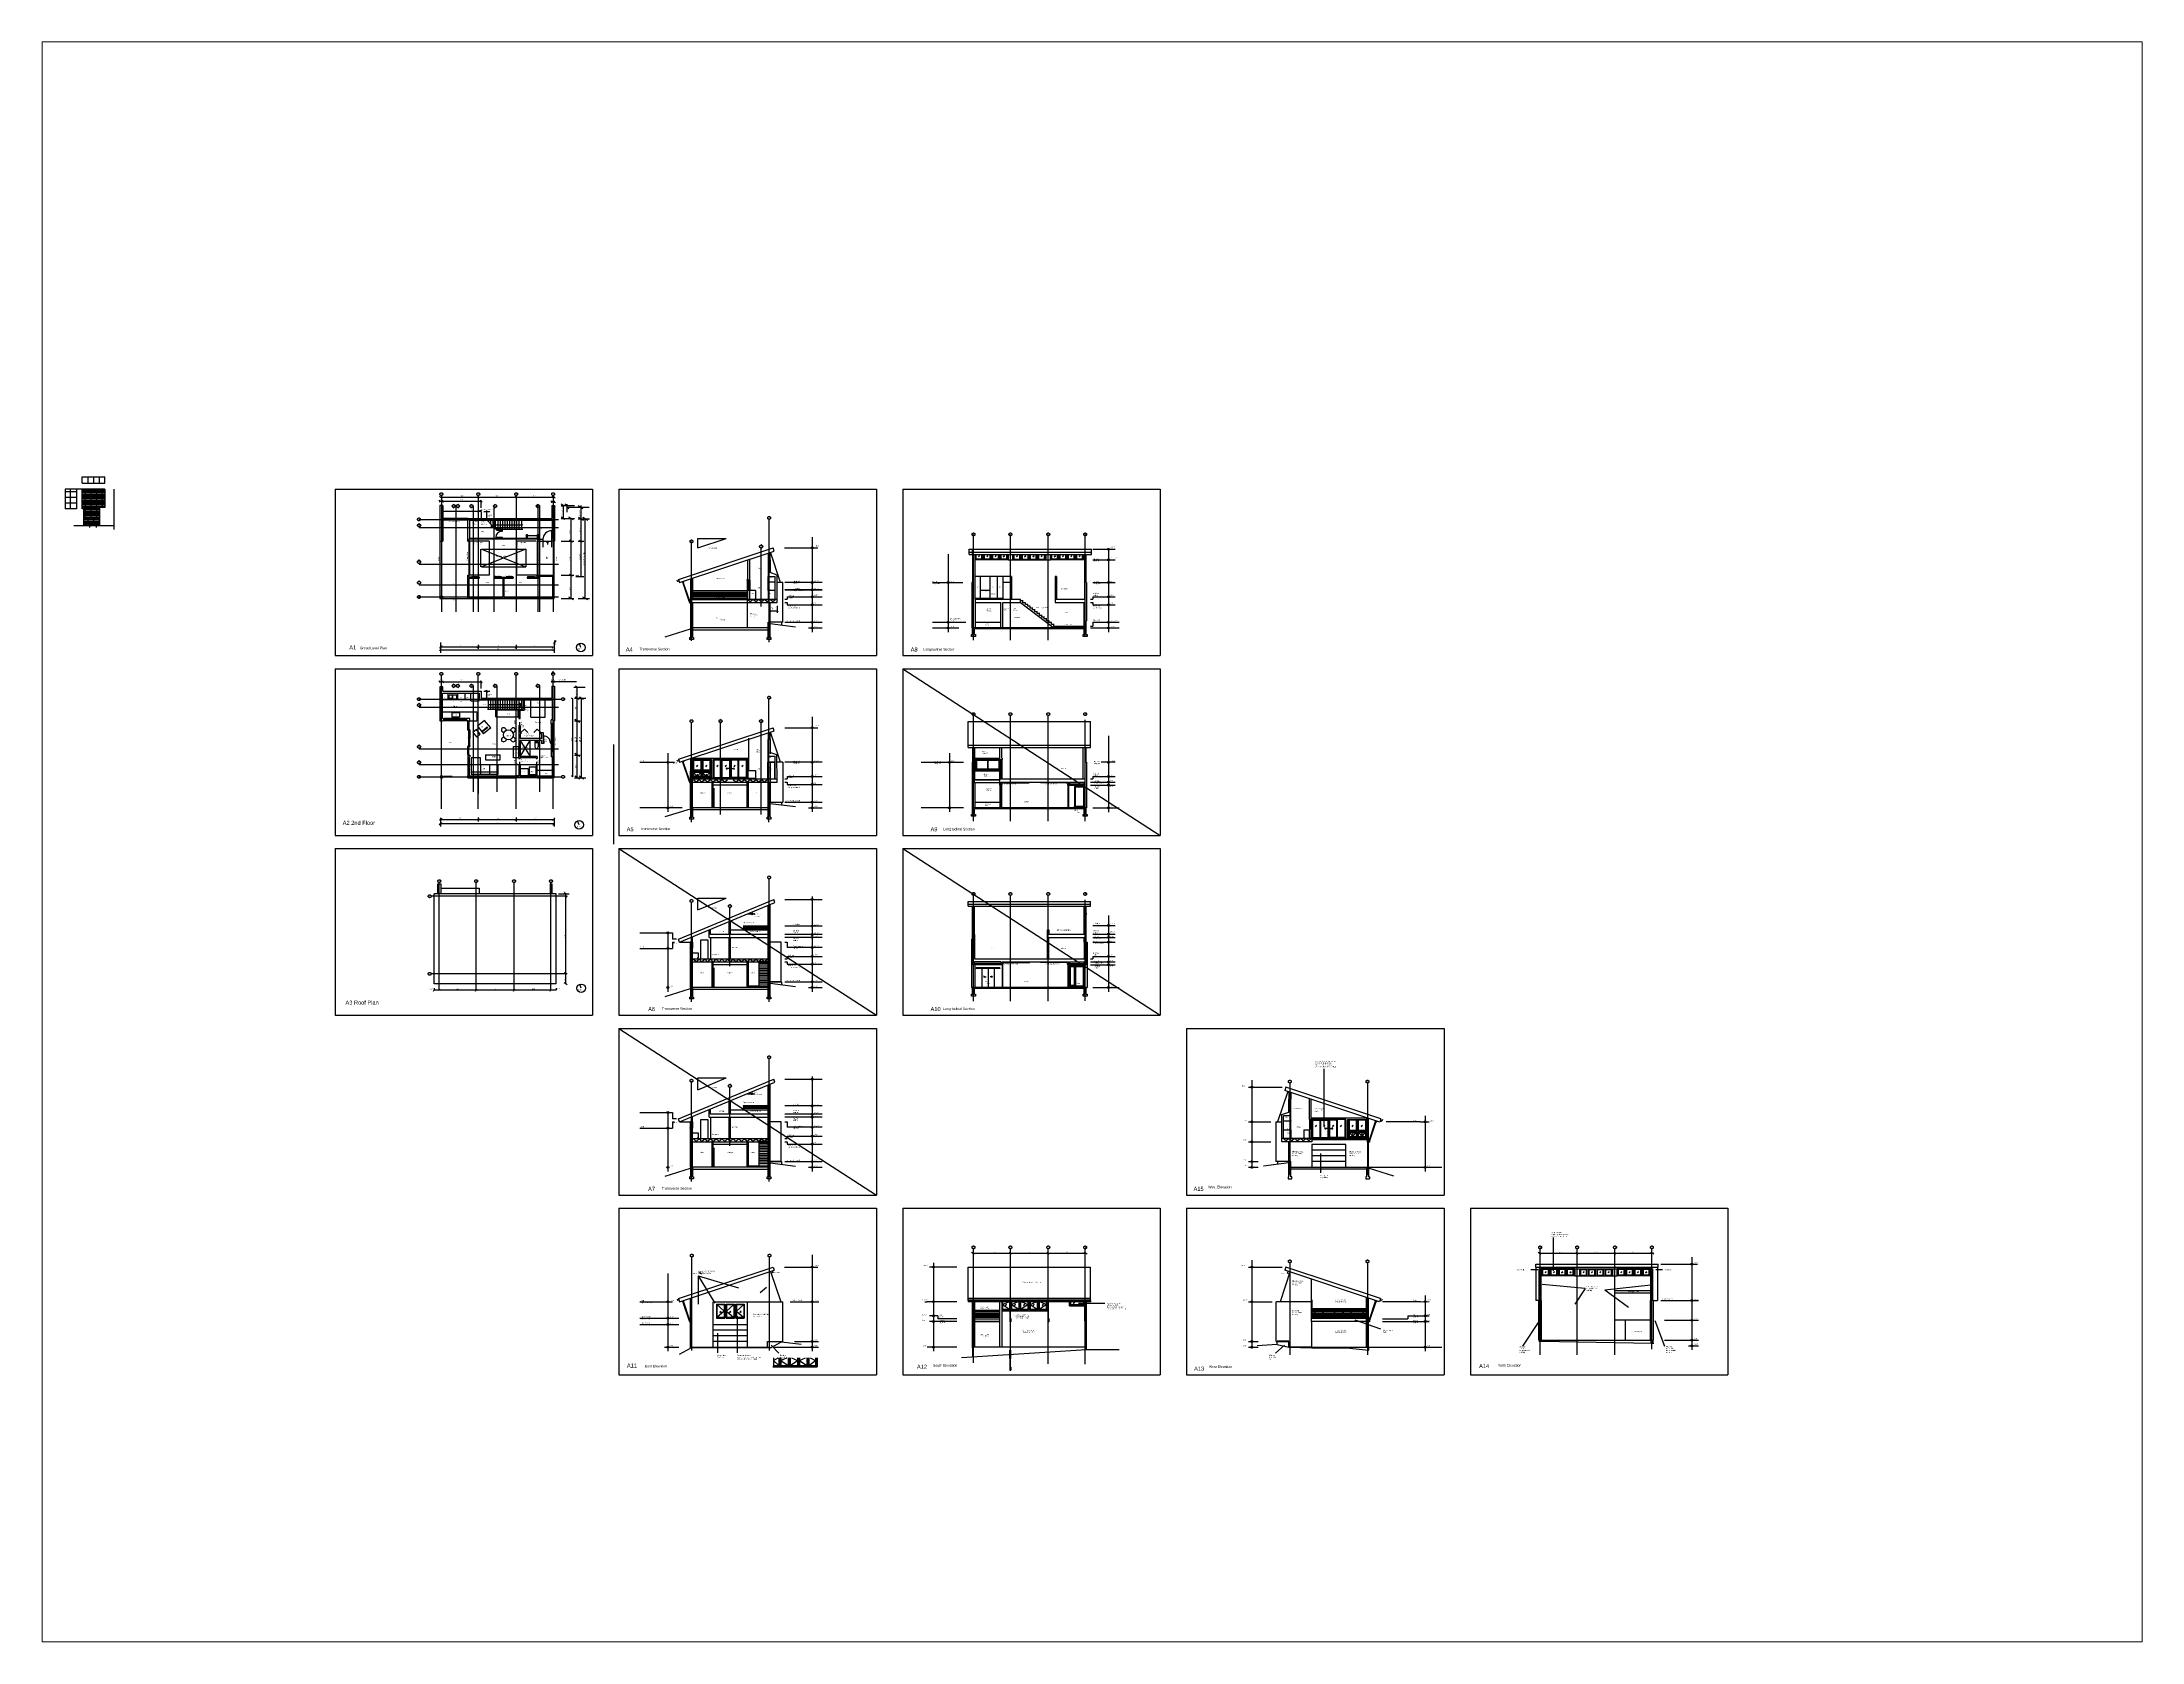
# Paper-space layout 'Layout1' of a CAD drawing. Header units: inches. Extents: x 1.05 to 9.45, y 0.8 to 7.2.
# The model-space entities are those that its viewports show. They can reach past a viewport. Long polylines and large blocks are cut down to what shows.
import ezdxf

# ---------------------------------------------------------------- set-up
doc = ezdxf.new("R2010")
doc.units = ezdxf.units.IN
doc.header["$MEASUREMENT"] = 0
doc.linetypes.add('ACAD_ISO02W100', pattern=[15, 12, -3])
for name, color, linetype in [('blocks', 251, 'Continuous'), ('const', 7, 'Continuous'), ('e1', 7, 'Continuous'), ('e2', 251, 'Continuous'), ('glass', 172, 'Continuous'), ('glassSwing', 172, 'ACAD_ISO02W100'), ('grid', 252, 'ACAD_ISO02W100'), ('millwork', 253, 'Continuous'), ('soffit', 253, 'ACAD_ISO02W100'), ('stairs', 140, 'Continuous'), ('walls', 7, 'Continuous')]:
    doc.layers.add(name, color=color, linetype=linetype)

msp = doc.modelspace()

# ---------------------------------------------------------------- linework, layer by layer
for p, q in [((966.9, 3434.3), (2054.9, 3434.3)), ((966.9, 3434.3), (966.9, 2730.3)), ((2054.9, 3434.3), (2054.9, 2730.3)), ((2166, 3434.3), (3254, 3434.3)), ((2166, 3434.3), (2166, 2730.3)), ((3254, 3434.3), (3254, 2730.3)), ((3365.1, 3434.3), (3365.1, 2730.3)), ((3365.1, 3434.3), (4453.1, 3434.3)), ((4453.1, 3434.3), (4453.1, 2730.3)), ((2166, 3235.3), (2166, 2730.3)), ((2796.8, 2871.2), (2804.8, 2871.2)), ((966.9, 2730.3), (2054.9, 2730.3)), ((966.9, 2674.8), (2054.9, 2674.8)), ((966.9, 2674.8), (966.9, 1970.8)), ((2054.9, 2674.8), (2054.9, 1970.8)), ((2166, 2730.3), (2836.2, 2730.3)), ((2166, 2730.3), (3254, 2730.3)), ((2166, 2674.8), (3254, 2674.8)), ((2166, 2674.8), (2166, 1970.8)), ((3254, 2674.8), (3254, 1970.8)), ((3365.1, 2730.3), (4453.1, 2730.3)), ((3365.1, 2674.8), (3365.1, 1970.8)), ((3365.1, 2674.8), (4453.1, 2674.8)), ((4453.1, 2674.8), (4453.1, 1970.8)), ((2166, 2475.8), (2166, 1970.8)), ((2796.8, 2111.6), (2804.8, 2111.6)), ((966.9, 1970.8), (2054.9, 1970.8)), ((2166, 1970.8), (2836.2, 1970.8)), ((2166, 1970.8), (3254, 1970.8)), ((3365.1, 1970.8), (4453.1, 1970.8)), ((966.9, 1915.3), (2054.9, 1915.3)), ((966.9, 1915.3), (966.9, 1211.3)), ((2054.9, 1915.3), (2054.9, 1211.3)), ((2166, 1915.3), (3254, 1915.3)), ((2166, 1915.3), (2166, 1211.3)), ((3254, 1915.3), (3254, 1211.3)), ((3365.1, 1915.3), (3365.1, 1211.3)), ((3365.1, 1915.3), (4453.1, 1915.3)), ((4453.1, 1915.3), (4453.1, 1211.3)), ((2166, 1716.3), (2166, 1211.3)), ((2796.8, 1352.1), (2804.8, 1352.1)), ((966.9, 1211.3), (2054.9, 1211.3)), ((2166, 1211.3), (2836.2, 1211.3)), ((2166, 1211.3), (3254, 1211.3)), ((2166, 1155.7), (3254, 1155.7)), ((2166, 1155.7), (2166, 451.7)), ((3254, 1155.7), (3254, 451.7)), ((3365.1, 1211.3), (4453.1, 1211.3)), ((4564.2, 1155.7), (4564.2, 451.7)), ((4564.2, 1155.7), (5652.2, 1155.7)), ((5652.2, 1155.7), (5652.2, 451.7)), ((2166, 956.7), (2166, 451.7)), ((2796.8, 592.6), (2804.8, 592.6)), ((5005.1, 592.6), (4996.6, 592.6)), ((2166, 451.7), (3254, 451.7)), ((4564.2, 451.7), (5652.2, 451.7)), ((2166, 396.2), (3254, 396.2)), ((2166, 396.2), (2166, -307.8)), ((3254, 396.2), (3254, -307.8)), ((3365.1, 396.2), (3365.1, -307.8)), ((3365.1, 396.2), (4453.1, 396.2)), ((4453.1, 396.2), (4453.1, -307.8)), ((4564.2, 396.2), (4564.2, -307.8)), ((4564.2, 396.2), (5652.2, 396.2)), ((5652.2, 396.2), (5652.2, -307.8)), ((5763.3, 396.2), (5763.3, -307.8)), ((5763.3, 396.2), (6851.3, 396.2)), ((6851.3, 396.2), (6851.3, -307.8)), ((3660.3, -190.5), (3660.3, -194)), ((2166, -307.8), (3254, -307.8)), ((3365.1, -307.8), (4453.1, -307.8)), ((4564.2, -307.8), (5652.2, -307.8)), ((5763.3, -307.8), (6851.3, -307.8))]:
    msp.add_line(p, q)
at = {"layer": 'blocks'}
for p, q in [((2806.8, 1352.6), (2828.3, 1352.6)), ((2828.8, 1352.6), (2852.3, 1352.6)), ((2806.8, 593.1), (2828.3, 593.1)), ((2828.8, 593.1), (2852.3, 593.1)), ((4972.8, -166.5), (4947.8, -166.5)), ((4996.8, -166.5), (4973.3, -166.5)), ((4996.8, -174.5), (4996.8, -167)), ((4996.8, -182.5), (4996.8, -175)), ((4996.8, -190.5), (4996.8, -183)), ((5032.8, -190.5), (4996.8, -190.5)), ((5056.8, -190.5), (5033.3, -190.5)), ((5080.8, -190.5), (5057.3, -190.5)), ((5092.8, -190.5), (5081.3, -190.5))]:
    msp.add_line(p, q, dxfattribs=at)
at = {"layer": 'const'}
for p, q in [((1930.4, 3364.6), (1921.7, 3369.6)), ((1938.3, 3305.4), (1921.7, 3315)), ((1946.8, 3364.6), (1938.1, 3369.6)), ((2040, 3355.8), (1946.8, 3355.8)), ((1955.4, 3350.8), (1946.8, 3355.8)), ((1974.9, 3304), (1954.1, 3316)), ((1964.5, 2972), (1964.5, 3310)), ((2014.3, 3351.2), (1993.6, 3363.2)), ((1994.4, 3307.8), (2042.4, 3307.8)), ((2016.8, 3301.8), (1996, 3313.8)), ((2006.4, 3064.9), (2006.4, 3364.6)), ((2034.8, 3301.8), (2014, 3313.8)), ((2024.4, 2969.6), (2024.4, 3307.8)), ((1921.7, 3214), (1976.5, 3214)), ((1971, 3210.3), (1958.1, 3217.7)), ((1994.4, 3213.3), (2018.4, 3213.3)), ((2012.8, 3209.6), (1999.9, 3217)), ((1921.7, 3070), (1976.5, 3070)), ((1971, 3066.3), (1958.1, 3073.7)), ((1984.2, 3067.8), (1997.3, 3067.8)), ((1984.2, 3064.9), (2018.4, 3064.9)), ((1994.4, 3064.9), (1994.4, 3067.8)), ((2000.8, 3061.2), (1994.4, 3064.9)), ((2012.8, 3061.2), (2006.4, 3064.9)), ((1921.7, 2972), (1976.5, 2972)), ((1974.9, 2966), (1954.1, 2978)), ((1994.4, 2971.8), (2042.4, 2971.8)), ((2034.8, 2965.8), (2014, 2977.8)), ((1409.3, 2762.6), (1412.3, 2767.8)), ((1409.3, 2750.1), (1415.3, 2760.5)), ((1412.3, 2785.3), (1412.3, 2741.7)), ((1412.3, 2755.3), (1892.3, 2755.3)), ((1416.3, 2767.8), (1419.3, 2773)), ((1416.3, 2767.8), (1888.3, 2767.8)), ((1569.3, 2762.6), (1575.3, 2773)), ((1729.3, 2762.6), (1735.3, 2773)), ((1885.3, 2762.6), (1888.3, 2767.8)), ((1892.3, 2785.3), (1889.3, 2780.1)), ((1889.3, 2750.1), (1895.3, 2760.5)), ((1892.3, 2785.3), (1892.3, 2741.7)), ((1892.3, 2785.3), (1894.3, 2785.3)), ((1899.1, 2793.6), (1894.3, 2785.3)), ((2023.9, 2596.3), (1975.9, 2596.3)), ((1990.3, 2596.3), (1982.3, 2600.9)), ((1990.3, 2212.3), (1990.3, 2596.3)), ((1972.3, 2546.5), (1965.6, 2550.3)), ((1972.3, 2218.5), (1972.3, 2546.5)), ((1978.3, 2550.5), (2026.3, 2550.5)), ((1998.6, 2545.7), (1982, 2555.3)), ((2016.6, 2545.7), (2000, 2555.3)), ((2008.3, 2212.3), (2008.3, 2550.5)), ((1978.3, 2454.5), (2002.3, 2454.5)), ((2000.7, 2448.5), (1979.9, 2460.5)), ((1978.3, 2310.5), (2002.3, 2310.5)), ((2000.7, 2304.5), (1979.9, 2316.5)), ((1972.3, 2218.5), (1965.6, 2222.3)), ((2000.7, 2208.5), (1979.9, 2220.5)), ((2018.7, 2208.5), (1997.9, 2220.5)), ((1978.3, 2214.5), (2026.3, 2214.5)), ((1412.3, 2045.7), (1412.3, 2009.1)), ((1416.3, 2038.4), (1419.3, 2043.6)), ((1569.3, 2033.2), (1575.3, 2043.6)), ((1729.3, 2033.2), (1735.3, 2043.6)), ((1892.3, 2045.7), (1892.3, 2009.1)), ((1892.3, 2038.4), (1895.3, 2043.6)), ((1408.5, 2014.5), (1416.1, 2027.8)), ((1409.3, 2033.2), (1412.3, 2038.4)), ((1412.3, 2038.4), (1892.3, 2038.4)), ((1412.3, 2021.1), (1892.3, 2021.1)), ((1885.3, 2033.2), (1888.3, 2038.4)), ((1888.5, 2014.5), (1896.1, 2027.8)), ((1941.5, 1723.8), (1934.8, 1727.7)), ((1941.5, 1343.8), (1941.5, 1723.8)), ((1948.1, 1710), (1941.5, 1713.8)), ((1941.5, 1385.8), (1934.8, 1389.7)), ((1948.1, 1340), (1934.8, 1347.7)), ((1382.3, 1312.8), (1385.3, 1318)), ((1385.3, 1325.3), (1385.3, 1318)), ((1385.3, 1318), (1901.3, 1318)), ((1407.3, 1318), (1410.3, 1323.2)), ((1560.3, 1312.8), (1566.3, 1323.2)), ((1720.3, 1312.8), (1726.3, 1323.2)), ((1876.3, 1312.8), (1879.3, 1318)), ((1901.3, 1325.3), (1901.3, 1318)), ((1901.3, 1318), (1904.3, 1323.2))]:
    msp.add_line(p, q, dxfattribs=at)
at = {"layer": 'e1'}
for p, q in [((-101.5, 3458.3), (-101.5, 3486.3)), ((-101.5, 3486.3), (-5, 3486.3)), ((-77.5, 3486.3), (-77.5, 3458.3)), ((-53.5, 3486.3), (-53.5, 3458.3)), ((-29.5, 3486.3), (-29.5, 3458.3)), ((-5, 3458.3), (-5, 3486.3)), ((-125.5, 3434.3), (-172.5, 3434.3)), ((-172.5, 3434.3), (-172.5, 3350.1)), ((-125.5, 3422.1), (-172.5, 3422.1)), ((-125.5, 3398.1), (-172.5, 3398.1)), ((-125.5, 3374.1), (-172.5, 3374.1)), ((-152.5, 3434.3), (-152.5, 3350.1)), ((-125.5, 3434.3), (-125.5, 3350.1)), ((-101, 3434.3), (-125.5, 3434.3)), ((-101.5, 3458.3), (-5, 3458.3)), ((-5, 3428.3), (-101.5, 3428.3)), ((-5, 3422.3), (-101.5, 3422.3)), ((-5, 3416.3), (-101.5, 3416.3)), ((-5, 3410.3), (-101.5, 3410.3)), ((-5, 3404.3), (-101.5, 3404.3)), ((-5, 3398.3), (-101.5, 3398.3)), ((-5, 3392.3), (-101.5, 3392.3)), ((-5, 3386.3), (-101.5, 3386.3)), ((-5, 3380.3), (-101.5, 3380.3)), ((-5, 3374.3), (-101.5, 3374.3)), ((-101, 3434.3), (-101, 3428.3)), ((-101, 3422.3), (-101, 3416.3)), ((-101, 3410.3), (-101, 3404.3)), ((-101, 3398.3), (-101, 3392.3)), ((-101, 3386.3), (-101, 3380.3)), ((-101, 3374.3), (-101, 3368.3)), ((-89, 3428.3), (-89, 3422.3)), ((-89, 3416.3), (-89, 3410.3)), ((-89, 3404.3), (-89, 3398.3)), ((-89, 3392.3), (-89, 3386.3)), ((-89, 3380.3), (-89, 3374.3)), ((-77, 3434.3), (-77, 3428.3)), ((-77, 3422.3), (-77, 3416.3)), ((-77, 3410.3), (-77, 3404.3)), ((-77, 3398.3), (-77, 3392.3)), ((-77, 3386.3), (-77, 3380.3)), ((-77, 3374.3), (-77, 3368.3)), ((-65, 3428.3), (-65, 3422.3)), ((-65, 3416.3), (-65, 3410.3)), ((-65, 3404.3), (-65, 3398.3)), ((-65, 3392.3), (-65, 3386.3)), ((-65, 3380.3), (-65, 3374.3)), ((-53, 3434.3), (-53, 3428.3)), ((-53, 3422.3), (-53, 3416.3)), ((-53, 3410.3), (-53, 3404.3)), ((-53, 3398.3), (-53, 3392.3)), ((-53, 3386.3), (-53, 3380.3)), ((-53, 3374.3), (-53, 3368.3)), ((-41, 3428.3), (-41, 3422.3)), ((-41, 3416.3), (-41, 3410.3)), ((-41, 3404.3), (-41, 3398.3)), ((-41, 3392.3), (-41, 3386.3)), ((-41, 3380.3), (-41, 3374.3)), ((-29, 3434.3), (-29, 3428.3)), ((-29, 3422.3), (-29, 3416.3)), ((-29, 3410.3), (-29, 3404.3)), ((-29, 3398.3), (-29, 3392.3)), ((-29, 3386.3), (-29, 3380.3)), ((-29, 3374.3), (-29, 3368.3)), ((-17, 3428.3), (-17, 3422.3)), ((-17, 3416.3), (-17, 3410.3)), ((-17, 3404.3), (-17, 3398.3)), ((-17, 3392.3), (-17, 3386.3)), ((-17, 3380.3), (-17, 3374.3)), ((1406.2, 3386.5), (1410.3, 3382.4)), ((1408.2, 3404.2), (1412.3, 3400.1)), ((1416.3, 3400.1), (1420.4, 3395.9)), ((1422.3, 3382.4), (1426.4, 3378.3)), ((1568.2, 3404.2), (1576.4, 3395.9)), ((1580.2, 3386.5), (1588.4, 3378.3)), ((1728.2, 3404.2), (1736.4, 3395.9)), ((1878.2, 3384), (1882.3, 3379.8)), ((1884.2, 3404.2), (1888.3, 3400.1)), ((1892.3, 3400.1), (1896.4, 3395.9)), ((1894.3, 3379.8), (1898.4, 3375.7)), ((-125.5, 3350.1), (-172.5, 3350.1)), ((-5, 3368.3), (-101.5, 3368.3)), ((-5, 3362.3), (-101.5, 3362.3)), ((-27.6, 3356.3), (-101.5, 3356.3)), ((-27.6, 3350.3), (-101.5, 3350.3)), ((-101, 3362.3), (-101, 3356.3)), ((-27.6, 3344.3), (-94, 3344.3)), ((-27.6, 3338.3), (-94, 3338.3)), ((-27.6, 3332.3), (-94, 3332.3)), ((-27.6, 3326.3), (-94, 3326.3)), ((-27.6, 3320.3), (-94, 3320.3)), ((-27.6, 3314.3), (-94, 3314.3)), ((-27.6, 3308.3), (-94, 3308.3)), ((-27.6, 3302.3), (-94, 3302.3)), ((-27.6, 3296.3), (-94, 3296.3)), ((-27.6, 3290.3), (-94, 3290.3)), ((-27.6, 3284.3), (-94, 3284.3)), ((-89, 3368.3), (-89, 3362.3)), ((-89, 3356.3), (-89, 3350.3)), ((-89, 3356.3), (-89, 3350.3)), ((-89, 3344.3), (-89, 3338.3)), ((-89, 3332.3), (-89, 3326.3)), ((-89, 3320.3), (-89, 3314.3)), ((-89, 3308.3), (-89, 3302.3)), ((-89, 3296.3), (-89, 3290.3)), ((-89, 3284.3), (-89, 3278.3)), ((-77, 3362.3), (-77, 3356.3)), ((-77, 3362.3), (-77, 3356.3)), ((-77, 3350.3), (-77, 3344.3)), ((-77, 3338.3), (-77, 3332.3)), ((-77, 3326.3), (-77, 3320.3)), ((-77, 3314.3), (-77, 3308.3)), ((-77, 3302.3), (-77, 3296.3)), ((-77, 3290.3), (-77, 3284.3)), ((-65, 3368.3), (-65, 3362.3)), ((-65, 3356.3), (-65, 3350.3)), ((-65, 3356.3), (-65, 3350.3)), ((-65, 3344.3), (-65, 3338.3)), ((-65, 3332.3), (-65, 3326.3)), ((-65, 3320.3), (-65, 3314.3)), ((-65, 3308.3), (-65, 3302.3)), ((-65, 3296.3), (-65, 3290.3)), ((-65, 3284.3), (-65, 3278.3)), ((-53, 3362.3), (-53, 3356.3)), ((-53, 3362.3), (-53, 3356.3)), ((-53, 3350.3), (-53, 3344.3)), ((-53, 3338.3), (-53, 3332.3)), ((-53, 3326.3), (-53, 3320.3)), ((-53, 3314.3), (-53, 3308.3)), ((-53, 3302.3), (-53, 3296.3)), ((-53, 3290.3), (-53, 3284.3)), ((-41, 3368.3), (-41, 3362.3)), ((-41, 3356.3), (-41, 3350.3)), ((-41, 3356.3), (-41, 3350.3)), ((-41, 3344.3), (-41, 3338.3)), ((-41, 3332.3), (-41, 3326.3)), ((-41, 3320.3), (-41, 3314.3)), ((-41, 3308.3), (-41, 3302.3)), ((-41, 3296.3), (-41, 3290.3)), ((-41, 3284.3), (-41, 3278.3)), ((-29, 3362.3), (-29, 3356.3)), ((-29, 3362.3), (-29, 3356.3)), ((-29, 3350.3), (-29, 3344.3)), ((-29, 3338.3), (-29, 3332.3)), ((-29, 3326.3), (-29, 3320.3)), ((-29, 3314.3), (-29, 3308.3)), ((-29, 3302.3), (-29, 3296.3)), ((-29, 3290.3), (-29, 3284.3)), ((-17, 3368.3), (-17, 3362.3)), ((1605.8, 3342.1), (1610.9, 3336.9)), ((33.1, 3278.3), (-136.1, 3278.3)), ((2804.8, 3135.2), (2796.7, 3135.2)), ((2796.7, 3135.2), (2796.7, 3065.2)), ((2800.8, 3160.9), (2800.8, 3138.2)), ((2804.8, 3135.2), (2804.8, 3081)), ((2804.8, 3135.2), (2804.8, 3135.2)), ((2411.6, 3050.3), (2413.8, 3043.6)), ((2418.2, 3052.5), (2422.6, 3039.2)), ((2708.8, 3052.6), (2710.7, 3052.6)), ((2708.9, 3049.6), (2718.8, 3049.6)), ((2718.8, 3049.6), (2710.8, 3049.6)), ((2713.3, 3049.6), (2713.3, 3046.6)), ((2713.3, 3046.6), (2716.3, 3046.6)), ((2714.8, 3046.6), (2714.8, 3010.6)), ((2716.3, 3046.6), (2716.3, 3049.6)), ((2796.3, 3041.7), (2826.8, 3041.7)), ((2796.7, 3041.7), (2796.7, 3065.2)), ((2796.7, 3065.2), (2826.8, 3065.2)), ((2837.9, 3067), (2834.9, 3067)), ((2837.9, 3067), (2837.9, 3070)), ((4140.3, 3039.2), (4142.3, 3039.2)), ((2708.8, 2967.7), (2470.8, 2967.7)), ((2470.8, 2967.7), (2470.8, 2955.2)), ((2708.8, 2966.2), (2470.8, 2966.2)), ((2474.8, 2955.2), (2474.8, 2966.2)), ((2708.8, 3007.6), (2719.1, 3007.6)), ((2710.8, 3002.1), (2708.8, 3002.1)), ((2708.8, 2969.2), (2708.8, 2955.2)), ((2718.8, 3007.6), (2710.9, 3007.6)), ((2713.3, 3007.6), (2713.3, 3010.6)), ((2713.3, 3010.6), (2716.3, 3010.6)), ((2716.3, 3010.6), (2716.3, 3007.6)), ((2743.1, 3005.2), (2719.1, 3005.2)), ((2741.6, 2972.2), (2743.1, 2972.2)), ((2741.6, 2972.2), (2741.6, 2969.2)), ((2743.1, 3005.2), (2743.1, 2972.2)), ((2826.3, 3005.2), (2796.7, 3005.2)), ((2796.7, 3005.2), (2796.7, 2972.2)), ((2796.7, 2972.2), (2797.8, 2972.2)), ((2797.8, 2972.2), (2797.8, 2969.2)), ((1406.2, 2624.4), (1410.3, 2620.3)), ((1422.3, 2620.3), (1426.4, 2616.2)), ((1580.2, 2624.4), (1588.4, 2616.2)), ((1604.2, 2584.1), (1612.4, 2575.9)), ((1887.3, 2400.6), (1887.3, 2405.6)), ((2800.8, 2401.4), (2800.8, 2378.7)), ((1887.3, 2359.6), (1887.3, 2364.6)), ((2796.7, 2300.2), (2796.7, 2375.7)), ((2804.8, 2375.7), (2796.7, 2375.7)), ((2804.7, 2375.7), (2804.7, 2315.8)), ((2804.8, 2375.7), (2804.8, 2375.7)), ((2836.7, 2307.4), (2833.7, 2307.4)), ((2836.7, 2307.4), (2836.7, 2310.4)), ((3775.8, 2296.7), (3775.8, 2341.9)), ((3783.8, 2296.7), (3783.8, 2341.9)), ((4128.3, 2209.6), (4128.3, 2341.9)), ((4136.3, 2209.6), (4136.3, 2341.9)), ((1537.2, 2218.5), (1567.8, 2218.5)), ((1576.5, 2218.5), (1607.3, 2218.5)), ((1615.5, 2218.5), (1646.3, 2218.5)), ((1654.5, 2218.5), (1692.3, 2218.5)), ((1694.1, 2218.5), (1723, 2218.5)), ((1826.8, 2218.5), (1878.6, 2218.5)), ((2411.6, 2290.7), (2413.8, 2284.1)), ((2418.2, 2292.9), (2422.6, 2279.6)), ((2472.8, 2287.8), (2472.8, 2246.6)), ((2476.8, 2296.7), (2478.3, 2296.7)), ((2710.3, 2245.6), (2710.3, 2212.6)), ((2710.3, 2245.6), (2743, 2245.6)), ((2743, 2245.6), (2743, 2212.6)), ((2793.4, 2280.1), (2823.9, 2280.1)), ((2793.4, 2280.1), (2793.4, 2209.6)), ((2796.3, 2282.1), (2796.3, 2305.6)), ((2796.3, 2305.6), (2826.3, 2305.6)), ((2796.3, 2284.1), (2796.3, 2282.1)), ((2796.3, 2282.1), (2826.3, 2282.1)), ((2823.9, 2280.1), (2823.9, 2209.6)), ((3773.8, 2296.7), (3773.8, 2291.2)), ((3773.8, 2296.7), (3775.8, 2296.7)), ((3773.8, 2291.2), (3785.8, 2291.2)), ((3775.8, 2291.2), (3775.8, 2288.2)), ((3775.8, 2288.2), (3779.8, 2288.2)), ((3777.8, 2288.2), (3777.8, 2215.3)), ((3779.8, 2291.2), (3779.8, 2288.2)), ((3783.8, 2296.7), (3785.8, 2296.7)), ((3785.8, 2296.7), (3785.8, 2291.2)), ((2559.8, 2087.6), (2559.8, 2167.6)), ((2564.8, 2087.6), (2564.8, 2167.6)), ((2708.8, 2087.6), (2708.8, 2179.6)), ((2710.3, 2212.6), (2711.8, 2212.6)), ((2711.8, 2212.6), (2711.8, 2209.6)), ((2713.8, 2087.6), (2713.8, 2179.6)), ((2743, 2212.6), (2741.5, 2212.6)), ((2741.5, 2212.6), (2741.5, 2209.6)), ((3775.8, 2206.2), (3664.3, 2206.2)), ((3664.3, 2206.2), (3664.3, 2193.7)), ((3775.8, 2204.7), (3664.3, 2204.7)), ((3668.3, 2193.7), (3668.3, 2204.7)), ((3774.3, 2211.2), (3779.8, 2211.2)), ((3774.3, 2211.2), (3774.3, 2207.7)), ((3774.3, 2207.7), (3775.8, 2207.7)), ((3775.8, 2215.2), (3779.8, 2215.2)), ((3775.8, 2215.2), (3775.8, 2211.2)), ((3775.8, 2183.6), (3775.8, 2209.6)), ((3780.8, 2183.6), (3775.8, 2183.6)), ((3779.8, 2215.2), (3779.8, 2211.2)), ((3779.8, 2211.2), (3784, 2211.2)), ((3784, 2209.6), (3784, 2211.2)), ((1575.3, 1747.3), (1575.3, 1747.3)), ((1575.3, 1747.3), (1575.3, 1723.8)), ((2632.4, 1450.1), (2632.4, 1540.1)), ((2637.4, 1450.1), (2637.4, 1540.1)), ((2708.8, 1328.1), (2708.8, 1420.1)), ((2713.8, 1328.1), (2713.8, 1420.1)), ((1901.3, 1343.8), (1385.3, 1343.8)), ((2559.8, 1328.1), (2559.8, 1408.1)), ((2564.8, 1328.1), (2564.8, 1408.1)), ((4983.5, 906.9), (4979, 893.6)), ((4996.6, 856.4), (5004.7, 856.4)), ((5000.6, 882.1), (5000.6, 859.4)), ((5091.2, 776.5), (5091.2, 856.3)), ((2632.4, 690.6), (2632.4, 780.6)), ((2637.4, 690.6), (2637.4, 780.6)), ((4963.5, 788.3), (4963.5, 791.3)), ((4963.5, 788.3), (4966.5, 788.3)), ((5004.6, 786.6), (4974.6, 786.6)), ((5004.6, 763.1), (4974.6, 763.1)), ((4975.4, 726.6), (5005.4, 726.6)), ((5004.6, 763.1), (5004.6, 786.6)), ((5004.6, 765.1), (5004.6, 763.1)), ((5005.4, 726.6), (5005.4, 693.6)), ((5059.2, 726.6), (5083.2, 726.6)), ((5059.2, 726.6), (5059.2, 693.6)), ((5083.2, 771), (5091.2, 771)), ((5091.2, 771), (5083.2, 771)), ((5083.2, 729), (5091.2, 729)), ((5091.2, 729), (5083.2, 729)), ((5085.7, 768), (5085.7, 771)), ((5088.7, 768), (5085.7, 768)), ((5088.7, 732), (5085.7, 732)), ((5085.7, 732), (5085.7, 729)), ((5087.2, 768), (5087.2, 732)), ((5088.7, 771), (5088.7, 768)), ((5088.7, 729), (5088.7, 732)), ((5093.1, 776.5), (5091.2, 776.5)), ((5093.1, 771), (5091.2, 771)), ((5091.2, 729), (5093.1, 729)), ((5091.2, 723.4), (5093.1, 723.4)), ((5093.1, 776.5), (5093.1, 771)), ((5385.1, 773), (5380.6, 759.8)), ((5391.7, 770.8), (5389.5, 764.2)), ((2559.8, 568.6), (2559.8, 648.6)), ((2564.8, 568.6), (2564.8, 648.6)), ((2708.8, 568.6), (2708.8, 660.6)), ((2713.8, 568.6), (2713.8, 660.6)), ((5005.4, 693.6), (5003.9, 693.6)), ((5003.9, 693.6), (5003.9, 690.6)), ((5060.7, 693.6), (5059.2, 693.6)), ((5060.7, 693.6), (5060.7, 690.6)), ((5093.1, 690.6), (5093.1, 676.6)), ((5093.1, 687.6), (5333, 687.6)), ((5093.1, 686.1), (5333, 686.1)), ((5329, 675.1), (5329, 686.1)), ((5333, 687.6), (5333, 675.1)), ((3656.1, 209.6), (3660.3, 205.5)), ((3664.3, 205.5), (3668.4, 201.4)), ((3816.1, 209.6), (3824.4, 201.4)), ((3976.1, 209.6), (3984.3, 201.4)), ((4132.2, 209.6), (4136.3, 205.5)), ((4140.3, 205.5), (4144.4, 201.4)), ((6050.3, 209.6), (6054.4, 205.5)), ((6058.4, 205.5), (6062.5, 201.4)), ((6210.3, 209.6), (6218.5, 201.4)), ((6370.3, 209.6), (6378.5, 201.4)), ((6526.3, 209.6), (6530.4, 205.5)), ((6534.4, 205.5), (6538.6, 201.4)), ((2807.3, 129.2), (2850.1, 1)), ((2817.7, 147.4), (2822.1, 134.1)), ((5001.1, 126.3), (4959.3, 1)), ((4984.2, 147.4), (4979.8, 134.1)), ((5092.8, -83.1), (5092.8, 96.4)), ((6048.7, 135.5), (6019.2, 135.5)), ((6040.4, 146.7), (6556.4, 146.7)), ((6575.8, 135.5), (6546.3, 135.5)), ((2411.8, 12.1), (2414, 5.4)), ((2418.5, 14.3), (2422.9, 1)), ((2564.8, -95), (2564.8, 1)), ((2564.8, 1), (2859.3, 1)), ((2709.1, -191), (2709.1, 1)), ((3642.3, 14.3), (4158.3, 14.3)), ((4158.3, 14.3), (3642.3, 14.3)), ((4158.3, 5.4), (3642.3, 5.4)), ((3642.3, 5.4), (3642.3, 1)), ((4158.3, 1), (3642.3, 1)), ((3663.3, -70.6), (3663.3, 1)), ((3665.3, -70.6), (3665.3, 1)), ((3668.3, 1), (3668.3, -191)), ((3775.7, -191), (3775.7, 1)), ((3819.2, -70.6), (3819.2, 1)), ((3821.2, -70.6), (3821.2, 1)), ((3979.2, -70.6), (3979.2, 1)), ((3981.2, -70.6), (3981.2, 1)), ((4135.3, -70.6), (4135.3, 1)), ((4137.3, -70.6), (4137.3, 1)), ((4158.3, 5.4), (4158.3, 1)), ((5383.4, 14.3), (5379, 1)), ((5390.1, 12.1), (5387.9, 5.4)), ((6374.4, -77.6), (6374.4, 48.2)), ((6374.4, 38.2), (6526.4, 38.2)), ((3668.3, -71), (3775.7, -71)), ((3668.3, -83.1), (3775.7, -83.1)), ((6524.4, -77.6), (6374.4, -77.6)), ((6418.9, -161.1), (6418.9, -77.6)), ((2564.8, -95), (2709.1, -95)), ((2852.8, -167), (2859.3, -167)), ((4942.3, -167), (4996.3, -167)), ((4996.3, -167), (4996.3, -191)), ((6066.4, -161.1), (6536.4, -161.1)), ((2710.6, -194), (2710.6, -191)), ((3660.3, -194), (3660.3, -231.9)), ((3819.2, -275), (3819.2, -203.4)), ((3821.2, -275), (3821.2, -203.4)), ((4142.3, -201.4), (4279.5, -201.4)), ((4946.8, -179.9), (4996.8, -190.5)), ((4996.3, -191), (5093.1, -194)), ((5093.1, -194), (5240, -194)), ((5240, -194), (5335.1, -203.4))]:
    msp.add_line(p, q, dxfattribs=at)
for centre in [(2005.3, 2764.5), (1998.1, 2015.7), (2007, 1325.1)]:
    msp.add_circle(centre, 18, dxfattribs=at)
at = {"layer": 'e2'}
for p, q in [((1410.3, 3378.3), (1410.3, 3386.5)), ((1410.3, 3382.4), (1584.3, 3382.4)), ((1412.3, 3400.1), (1892.3, 3400.1)), ((1422.3, 3378.3), (1422.3, 3386.5)), ((1584.3, 3354.1), (1584.3, 3386.5)), ((1882.3, 3375.8), (1882.3, 3383.9)), ((1894.3, 3379.8), (1882.3, 3379.8)), ((1894.3, 3375.8), (1894.3, 3383.9)), ((1479.5, 3362.4), (1474.6, 3362.4)), ((1552.3, 3362.4), (1549.8, 3362.4)), ((1552.3, 2914.8), (1552.3, 3362.4)), ((1596.3, 3339.5), (1620.3, 3339.5)), ((1608.3, 3311.2), (1608.3, 3343.6)), ((1639.7, 2914.8), (1639.7, 3362.4)), ((1652.3, 3362.4), (1649.8, 3362.4)), ((1823.2, 3362.4), (1820.7, 3362.4)), ((1832.8, 3362.4), (1830.4, 3362.4)), ((1832.8, 2914.8), (1832.8, 3362.4)), ((1930.4, 3364.6), (1930.4, 3310)), ((1946.8, 3370), (1946.8, 3336.9)), ((1410.3, 3212), (1410.3, 2972)), ((1845.3, 3214), (1845.3, 3188.8)), ((1881.3, 3214), (1881.3, 3188.8)), ((2982.6, 3231.2), (2982.6, 2829.8)), ((2796.7, 3163.9), (2796.7, 3135.2)), ((2799.3, 3160.9), (2799.3, 3138.2)), ((2802.3, 3160.9), (2802.3, 3138.2)), ((2804.8, 3135.2), (2804.8, 3163.9)), ((2849.1, 3039.2), (2806.4, 3167.1)), ((2866.1, 3185.5), (3006.5, 3185.5)), ((3557.8, 3159.4), (3557.8, 2829.3)), ((3660.3, 3160.1), (3660.3, 3175.8)), ((3810.7, 3134.7), (3669.3, 3134.7)), ((3672.7, 3134.7), (3672.7, 3157.4)), ((3675.7, 3137.7), (3675.7, 3157.4)), ((3699.7, 3137.7), (3675.7, 3137.7)), ((3685.3, 3149.3), (3690.1, 3154.1)), ((3685.3, 3147.3), (3690.1, 3152.1)), ((3699.7, 3137.7), (3699.7, 3157.4)), ((3702.7, 3157.4), (3702.7, 3134.7)), ((3707.7, 3134.7), (3707.7, 3157.4)), ((3710.7, 3137.7), (3710.7, 3157.4)), ((3734.7, 3137.7), (3710.7, 3137.7)), ((3720.3, 3149.3), (3725.1, 3154.1)), ((3720.3, 3147.3), (3725.1, 3152.1)), ((3734.7, 3137.7), (3734.7, 3157.4)), ((3737.7, 3157.4), (3737.7, 3134.7)), ((3742.7, 3134.7), (3742.7, 3157.4)), ((3745.7, 3137.7), (3745.7, 3157.4)), ((3769.7, 3137.7), (3745.7, 3137.7)), ((3755.3, 3149.3), (3760.1, 3154.1)), ((3755.3, 3147.3), (3760.1, 3152.1)), ((3769.7, 3137.7), (3769.7, 3157.4)), ((3772.7, 3157.4), (3772.7, 3134.7)), ((3777.7, 3134.7), (3777.7, 3157.4)), ((3780.7, 3137.7), (3780.7, 3157.4)), ((3804.7, 3137.7), (3780.7, 3137.7)), ((3790.3, 3149.3), (3795.1, 3154.1)), ((3790.3, 3147.3), (3795.1, 3152.1)), ((3804.7, 3137.7), (3804.7, 3157.4)), ((3807.7, 3157.4), (3807.7, 3134.7)), ((3810.7, 3157.4), (3810.7, 3134.7)), ((3810.7, 3134.7), (3829.7, 3134.7)), ((3829.7, 3157.4), (3829.7, 3134.7)), ((3829.7, 3134.7), (3989.7, 3134.7)), ((3832.7, 3157.4), (3832.7, 3134.7)), ((3835.7, 3137.7), (3835.7, 3157.4)), ((3835.7, 3137.7), (3859.7, 3137.7)), ((3845.3, 3149.3), (3850.1, 3154.1)), ((3845.3, 3147.3), (3850.1, 3152.1)), ((3859.7, 3137.7), (3859.7, 3157.4)), ((3862.7, 3134.7), (3862.7, 3157.4)), ((3867.7, 3157.4), (3867.7, 3134.7)), ((3870.7, 3137.7), (3870.7, 3157.4)), ((3870.7, 3137.7), (3894.7, 3137.7)), ((3880.3, 3149.3), (3885.1, 3154.1)), ((3880.3, 3147.3), (3885.1, 3152.1)), ((3894.7, 3137.7), (3894.7, 3157.4)), ((3897.7, 3134.7), (3897.7, 3157.4)), ((3897.7, 3134.7), (3902.7, 3134.7)), ((3902.7, 3157.4), (3902.7, 3134.7)), ((3905.7, 3137.7), (3905.7, 3157.4)), ((3905.7, 3137.7), (3929.7, 3137.7)), ((3915.3, 3149.3), (3920.1, 3154.1)), ((3915.3, 3147.3), (3920.1, 3152.1)), ((3929.7, 3137.7), (3929.7, 3157.4)), ((3932.7, 3134.7), (3932.7, 3157.4)), ((3937.7, 3157.4), (3937.7, 3134.7)), ((3940.7, 3137.7), (3940.7, 3157.4)), ((3940.7, 3137.7), (3964.7, 3137.7)), ((3950.3, 3149.3), (3955.1, 3154.1)), ((3950.3, 3147.3), (3955.1, 3152.1)), ((3964.7, 3137.7), (3964.7, 3157.4)), ((3967.7, 3134.7), (3967.7, 3157.4)), ((3970.7, 3134.7), (3970.7, 3157.4)), ((3989.7, 3134.7), (3989.7, 3157.4)), ((4130.7, 3134.7), (3989.7, 3134.7)), ((3992.7, 3134.7), (3992.7, 3157.4)), ((3995.7, 3137.7), (3995.7, 3157.4)), ((4019.7, 3137.7), (3995.7, 3137.7)), ((4005.3, 3149.3), (4010.1, 3154.1)), ((4005.3, 3147.3), (4010.1, 3152.1)), ((4019.7, 3137.7), (4019.7, 3157.4)), ((4022.7, 3157.4), (4022.7, 3134.7)), ((4027.7, 3134.7), (4027.7, 3157.4)), ((4030.7, 3137.7), (4030.7, 3157.4)), ((4054.7, 3137.7), (4030.7, 3137.7)), ((4040.3, 3149.3), (4045.1, 3154.1)), ((4040.3, 3147.3), (4045.1, 3152.1)), ((4054.7, 3137.7), (4054.7, 3157.4)), ((4057.7, 3157.4), (4057.7, 3134.7)), ((4062.7, 3134.7), (4057.7, 3134.7)), ((4062.7, 3134.7), (4062.7, 3157.4)), ((4065.7, 3137.7), (4065.7, 3157.4)), ((4089.7, 3137.7), (4065.7, 3137.7)), ((4075.3, 3149.3), (4080.1, 3154.1)), ((4075.3, 3147.3), (4080.1, 3152.1)), ((4089.7, 3137.7), (4089.7, 3157.4)), ((4092.7, 3157.4), (4092.7, 3134.7)), ((4097.7, 3134.7), (4097.7, 3157.4)), ((4100.7, 3137.7), (4100.7, 3157.4)), ((4124.7, 3137.7), (4100.7, 3137.7)), ((4110.3, 3149.3), (4115.1, 3154.1)), ((4110.3, 3147.3), (4115.1, 3152.1)), ((4124.7, 3137.7), (4124.7, 3157.4)), ((4127.7, 3157.4), (4127.7, 3134.7)), ((4130.7, 3157.4), (4130.7, 3134.7)), ((4134.3, 3134.7), (4130.7, 3134.7)), ((4168.4, 3179.5), (4262.5, 3179.5)), ((4168.4, 3134.7), (4262.5, 3134.7)), ((4235.3, 3179.5), (4235.3, 2829.3)), ((2433.2, 3039.5), (2432.2, 3042.4)), ((2440.8, 3042.1), (2433.2, 3039.5)), ((2464.1, 2956.2), (2436, 3040.5)), ((2464.1, 2964.1), (2438.4, 3041.3)), ((2440.8, 3042.1), (2439.8, 3044.9)), ((2708.8, 3049.6), (2708.8, 3007.6)), ((2713.3, 3046.6), (2713.3, 3010.6)), ((2716.3, 3046.6), (2716.3, 3010.6)), ((2718.8, 3049.6), (2718.8, 3007.6)), ((2796.7, 3005.2), (2796.7, 3041.7)), ((2859.3, 3039.2), (2834.8, 3039.2)), ((2852.3, 3039.2), (2836.3, 3039.2)), ((2859.3, 2871.2), (2859.3, 3039.2)), ((3025.4, 3039.2), (2866.9, 3039.2)), ((3490.9, 3039.2), (3619.6, 3039.2)), ((3825.3, 3065.2), (3669.3, 3065.2)), ((3693.3, 2969.2), (3693.3, 3065.2)), ((3735.3, 2969.2), (3735.3, 3065.2)), ((3765.3, 2969.2), (3765.3, 3065.2)), ((3789.3, 2969.2), (3789.3, 3065.2)), ((3825.3, 3039.7), (3789.3, 3039.7)), ((3825.3, 3065.2), (3825.3, 2969.2)), ((4168.4, 3039.2), (4262.5, 3039.2)), ((1410.3, 2972), (1527.8, 2972)), ((2474.8, 2955.2), (2708.8, 2955.2)), ((2476.8, 3005.1), (2708.8, 3005.1)), ((2476.8, 2999.1), (2708.8, 2999.1)), ((2476.8, 2993.1), (2708.8, 2993.1)), ((2476.8, 2987.1), (2708.8, 2987.1)), ((2476.8, 2981.1), (2708.8, 2981.1)), ((2476.8, 2975.1), (2708.8, 2975.1)), ((2708.8, 3002.1), (2708.8, 2969.2)), ((2708.8, 2955.2), (2708.8, 2847.2)), ((2711, 2967.1), (2720.8, 2958.9)), ((2720.8, 2958.9), (2732.8, 2968.9)), ((2732.8, 2968.9), (2744.8, 2959.2)), ((2744.8, 2959.2), (2756.8, 2968.9)), ((2756.8, 2969.2), (2768.8, 2959.2)), ((2768.8, 2959.2), (2780.8, 2969.2)), ((2780.8, 2969.2), (2792.8, 2959.2)), ((2792.8, 2959.2), (2804.8, 2969.2)), ((2804.8, 2969.2), (2816.8, 2959.2)), ((2804.8, 2871.2), (2804.8, 2955.2)), ((2816.8, 2959.2), (2828.8, 2969.2)), ((2834.8, 2941.2), (2834.8, 2911.2)), ((2866.9, 3008.2), (3025.4, 3008.2)), ((3025.4, 3008.2), (2866.9, 3008.2)), ((2866.9, 2969.2), (2876.5, 2969.2)), ((2866.9, 2955.2), (2876.5, 2955.2)), ((2876.5, 2978.9), (3025.4, 2978.9)), ((2876.5, 2978.9), (2876.5, 2969.2)), ((2876.5, 2955.2), (2876.5, 2945.4)), ((2876.5, 2945.4), (3025.4, 2945.4)), ((3789.3, 2972.2), (3672.3, 2972.2)), ((3735.3, 3005.2), (3694.3, 3005.2)), ((4158.9, 2969.2), (4168.4, 2969.2)), ((4158.9, 2955.2), (4168.4, 2955.2)), ((4168.4, 2978.9), (4262.5, 2978.9)), ((4168.4, 2978.9), (4168.4, 2969.2)), ((4168.4, 2955.2), (4168.4, 2945.4)), ((4168.4, 2945.4), (4262.5, 2945.4)), ((2801.4, 2922.6), (2808.2, 2915.9)), ((2804.8, 2919.3), (2834.8, 2919.3)), ((2859.3, 2871.2), (2804.8, 2871.2)), ((2831.4, 2922.6), (2838.2, 2915.9)), ((2852.8, 2871.2), (2852.8, 2859.7)), ((2866.9, 2871.2), (3025.4, 2871.2)), ((2967.9, 2847.2), (3025.4, 2847.2)), ((3490.9, 2871.2), (3632.1, 2871.2)), ((3490.9, 2847.2), (3585, 2847.2)), ((3570.2, 2847.2), (3602, 2847.2)), ((3671.3, 2871.2), (3779.8, 2871.2)), ((4158.9, 2854.8), (4168.4, 2854.8)), ((4158.9, 2847.2), (4262.5, 2847.2)), ((4168.4, 2871.2), (4262.5, 2871.2)), ((4168.4, 2871.2), (4168.4, 2854.8)), ((4247.7, 2871.2), (4279.6, 2871.2)), ((4247.7, 2847.2), (4279.6, 2847.2)), ((1888.3, 2653.2), (1888.3, 2665.3)), ((1410.3, 2616.2), (1410.3, 2624.4)), ((1410.3, 2620.3), (1584.3, 2620.3)), ((1422.3, 2616.2), (1422.3, 2624.4)), ((1477.1, 2602.8), (1474.6, 2602.8)), ((1477.1, 2602.8), (1479.5, 2602.8)), ((1552.3, 2602.8), (1549.8, 2602.8)), ((1552.3, 2155.2), (1552.3, 2602.8)), ((1584.3, 2592), (1584.3, 2624.4)), ((1596.3, 2580), (1620.3, 2580)), ((1608.3, 2551.6), (1608.3, 2584)), ((1652.3, 2602.8), (1649.8, 2602.8)), ((1652.3, 2155.2), (1652.3, 2602.8)), ((1832.8, 2602.8), (1830.4, 2602.8)), ((1832.8, 2155.2), (1832.8, 2602.8)), ((1882.3, 2616.2), (1882.3, 2624.4)), ((1987.2, 2620.3), (1882.3, 2620.3)), ((1894.3, 2616.2), (1894.3, 2624.4)), ((1540.3, 2540), (1576.1, 2540)), ((1430.3, 2459.5), (1472.8, 2459.5)), ((1472.8, 2457.5), (1430.3, 2457.5)), ((1477.8, 2463.5), (1520.3, 2463.5)), ((1520.3, 2461.5), (1477.8, 2461.5)), ((2796.7, 2404.3), (2796.7, 2375.7)), ((2799.3, 2401.4), (2799.3, 2378.7)), ((2802.3, 2401.4), (2802.3, 2378.7)), ((2804.8, 2375.7), (2804.8, 2404.3)), ((2849.1, 2279.6), (2806.4, 2407.6)), ((2866.9, 2426), (3006.5, 2426)), ((2982.6, 2471.6), (2982.6, 2070.2)), ((1749, 2304.1), (1791, 2371.6)), ((1749, 2371.6), (1791, 2304.1)), ((1791, 2304.1), (1791, 2371.6)), ((2373, 2319), (2373, 2070.2)), ((2713.3, 2382), (2713.3, 2245.6)), ((3562.5, 2319), (3562.5, 2070.2)), ((3660.3, 2341.9), (3660.3, 2279.6)), ((3668.3, 2341.9), (3668.3, 2279.6)), ((3773.8, 2341.9), (3773.8, 2296.7)), ((4140.3, 2279.6), (4140.3, 2341.9)), ((4235.3, 2391.6), (4235.3, 2069.7)), ((1527.8, 2303), (1527.8, 2222.5)), ((1535.8, 2222.5), (1729, 2222.5)), ((2254, 2279.6), (2393.1, 2279.6)), ((2393.1, 2279.6), (2401.3, 2279.6)), ((2433.2, 2280), (2432.2, 2282.8)), ((2440.8, 2282.5), (2433.2, 2280)), ((2464.1, 2196.7), (2436, 2280.9)), ((2464.1, 2204.6), (2438.4, 2281.7)), ((2440.8, 2282.5), (2439.8, 2285.4)), ((2468.8, 2291.2), (2468.8, 2243.2)), ((2470.3, 2289.3), (2470.3, 2243.2)), ((2471.6, 2287.8), (2471.6, 2245.1)), ((2474.1, 2287.8), (2474.1, 2245.1)), ((2475.3, 2289.3), (2475.3, 2243.2)), ((2476.8, 2243.2), (2476.8, 2291.2)), ((2478.3, 2296.7), (2713.3, 2296.7)), ((2551.5, 2291.2), (2478.3, 2291.2)), ((2557, 2291.2), (2478.3, 2291.2)), ((2479, 2216.1), (2479, 2291.2)), ((2515, 2242.9), (2479, 2242.9)), ((2515, 2240.2), (2479, 2240.2)), ((2481.5, 2288.7), (2511.8, 2288.7)), ((2481.5, 2288.7), (2481.5, 2246.2)), ((2511.8, 2246.2), (2481.5, 2246.2)), ((2511.8, 2237.2), (2481.5, 2237.2)), ((2481.5, 2237.2), (2481.5, 2219.1)), ((2511.8, 2219.1), (2481.5, 2219.1)), ((2494.4, 2262.9), (2499.2, 2267.7)), ((2494.4, 2260.9), (2499.2, 2265.7)), ((2494.4, 2225.4), (2499.2, 2230.2)), ((2494.4, 2223.4), (2499.2, 2228.2)), ((2511.8, 2288.7), (2511.8, 2246.2)), ((2511.8, 2237.2), (2511.8, 2219.1)), ((2515, 2242.9), (2515, 2290.9)), ((2515, 2216.1), (2515, 2240.2)), ((2518, 2242.9), (2518, 2290.9)), ((2554, 2242.9), (2518, 2242.9)), ((2518, 2216.1), (2518, 2240.2)), ((2554, 2240.2), (2518, 2240.2)), ((2520.5, 2288.7), (2520.5, 2246.2)), ((2520.5, 2288.7), (2550.8, 2288.7)), ((2550.8, 2246.2), (2520.5, 2246.2)), ((2520.5, 2237.2), (2520.5, 2219.1)), ((2550.8, 2237.2), (2520.5, 2237.2)), ((2550.8, 2219.1), (2520.5, 2219.1)), ((2533.4, 2262.9), (2538.2, 2267.7)), ((2533.4, 2260.9), (2538.2, 2265.7)), ((2533.4, 2225.4), (2538.2, 2230.2)), ((2533.4, 2223.4), (2538.2, 2228.2)), ((2550.8, 2288.7), (2550.8, 2246.2)), ((2550.8, 2237.2), (2550.8, 2219.1)), ((2554, 2211.2), (2554, 2291.2)), ((2557, 2211.2), (2557, 2291.2)), ((2564.5, 2291.2), (2713.3, 2291.2)), ((2564.5, 2211.2), (2564.5, 2291.2)), ((2567.7, 2215.2), (2567.7, 2288.7)), ((2567.7, 2288.7), (2567.7, 2215.2)), ((2599.9, 2288.7), (2567.7, 2288.7)), ((2580.5, 2262.9), (2585.3, 2267.7)), ((2580.5, 2260.9), (2585.3, 2265.7)), ((2599.9, 2215.2), (2599.9, 2288.7)), ((2602.9, 2211.2), (2602.9, 2291.2)), ((2602.9, 2288.7), (2633.1, 2288.7)), ((2615.8, 2262.9), (2620.6, 2267.7)), ((2615.8, 2260.9), (2620.6, 2265.7)), ((2619.7, 2252.9), (2623.4, 2256.7)), ((2633.1, 2252.9), (2619.7, 2252.9)), ((2619.7, 2252.9), (2623.4, 2249.2)), ((2633.1, 2288.7), (2633.1, 2215.2)), ((2635.6, 2211.2), (2635.6, 2291.2)), ((2637.6, 2211.2), (2637.6, 2291.2)), ((2640.1, 2288.7), (2640.1, 2215.2)), ((2670.2, 2288.7), (2640.1, 2288.7)), ((2640.1, 2252.9), (2653.5, 2252.9)), ((2653.5, 2252.9), (2649.8, 2256.7)), ((2653.5, 2252.9), (2649.8, 2249.2)), ((2652.9, 2262.9), (2657.7, 2267.7)), ((2652.9, 2260.9), (2657.7, 2265.7)), ((2670.2, 2211.2), (2670.2, 2291.2)), ((2673.2, 2215.2), (2673.2, 2288.7)), ((2705.5, 2288.7), (2673.2, 2288.7)), ((2686, 2262.9), (2690.8, 2267.7)), ((2686, 2260.9), (2690.8, 2265.7)), ((2705.5, 2215.2), (2705.5, 2288.7)), ((2705.5, 2288.7), (2705.5, 2215.2)), ((2708.3, 2291.2), (2708.3, 2209.6)), ((2796.3, 2280.1), (2796.3, 2282.1)), ((2804.8, 2279.6), (2804.8, 2111.6)), ((2859.3, 2279.6), (2834.3, 2279.6)), ((2852.6, 2279.6), (2836.3, 2279.6)), ((2859.3, 2279.6), (2859.3, 2111.6)), ((3025.4, 2279.6), (2866.9, 2279.6)), ((2876.5, 2219.4), (3025.4, 2219.4)), ((2876.5, 2219.4), (2876.5, 2209.6)), ((3443.4, 2279.6), (3622.6, 2279.6)), ((3658.3, 2279.6), (3658.3, 2087.6)), ((3658.3, 2279.6), (3670.3, 2279.6)), ((3668.3, 2296.7), (3773.8, 2296.7)), ((3668.3, 2291.2), (3773.8, 2291.2)), ((3670.3, 2206.2), (3670.3, 2279.6)), ((3670.3, 2249.2), (3773.8, 2249.2)), ((3670.3, 2243.6), (3773.8, 2243.6)), ((3674.3, 2291.2), (3674.3, 2249.2)), ((3676.8, 2288.2), (3722.8, 2288.2)), ((3676.8, 2288.2), (3676.8, 2252.2)), ((3676.8, 2252.2), (3722.8, 2252.2)), ((3722.8, 2288.2), (3722.8, 2252.2)), ((3725.3, 2291.2), (3725.3, 2249.2)), ((3725.3, 2288.2), (3771.3, 2288.2)), ((3725.3, 2252.2), (3771.3, 2252.2)), ((3771.3, 2288.2), (3771.3, 2252.2)), ((3773.8, 2291.2), (3773.8, 2186.3)), ((3775.8, 2288.2), (3775.8, 2215.3)), ((3779.8, 2288.2), (3779.8, 2215.3)), ((3783.8, 2291.2), (3783.8, 2211.2)), ((4142.3, 2279.6), (4136.3, 2279.6)), ((4142.3, 2279.6), (4142.3, 2087.6)), ((4168.4, 2219.4), (4262.5, 2219.4)), ((4168.4, 2219.4), (4168.4, 2209.6)), ((4262.5, 2279.6), (4203, 2279.6)), ((1535.8, 2214.5), (1729, 2214.5)), ((1572.3, 2210.9), (1572.3, 2147.5)), ((2554, 2216.1), (2476.5, 2216.1)), ((2707.4, 2211.2), (2476.6, 2211.2)), ((2562.8, 2211.2), (2476.8, 2211.2)), ((2480.8, 2207.4), (2492.8, 2197.4)), ((2492.8, 2197.4), (2504.8, 2207.4)), ((2504.8, 2207.4), (2515.4, 2196.8)), ((2515.4, 2196.8), (2528.8, 2207.4)), ((2528.8, 2207.4), (2539.4, 2196.8)), ((2539.4, 2196.8), (2552.8, 2207.4)), ((2552.8, 2207.4), (2563.4, 2196.8)), ((2562.8, 2211.2), (2708.3, 2211.2)), ((2563.4, 2196.8), (2576.8, 2207.4)), ((2708.8, 2183.6), (2564.8, 2183.6)), ((2567.7, 2215.2), (2599.9, 2215.2)), ((2576.8, 2207.4), (2590.3, 2196.8)), ((2590.3, 2196.8), (2600.8, 2207.4)), ((2600.8, 2207.4), (2614.3, 2196.8)), ((2602.9, 2215.2), (2633.1, 2215.2)), ((2614.3, 2196.8), (2624.8, 2207.4)), ((2670.2, 2215.2), (2640.1, 2215.2)), ((2648.8, 2207.4), (2660.8, 2197.4)), ((2660.8, 2197.4), (2672.8, 2207.4)), ((2672.8, 2207.4), (2684.8, 2197.4)), ((2705.5, 2215.2), (2673.2, 2215.2)), ((2684.8, 2197.4), (2696.8, 2207.4)), ((2696.8, 2207.4), (2708.8, 2197.6)), ((2708.3, 2212.6), (2708.3, 2209.6)), ((2708.8, 2197.6), (2720.8, 2207.4)), ((2711.8, 2212.6), (2741.5, 2212.6)), ((2720.8, 2207.6), (2732.8, 2197.6)), ((2732.8, 2197.6), (2744.8, 2207.6)), ((2741.5, 2212.6), (2743, 2212.6)), ((2744.8, 2207.6), (2756.8, 2197.6)), ((2756.8, 2197.6), (2768.8, 2207.6)), ((2768.8, 2207.6), (2780.8, 2197.6)), ((2780.8, 2197.6), (2792.8, 2207.6)), ((2796.8, 2195.6), (2796.8, 2209.6)), ((2866.9, 2209.6), (2876.5, 2209.6)), ((2866.9, 2195.6), (2876.5, 2195.6)), ((2876.5, 2195.6), (2876.5, 2185.9)), ((2876.5, 2185.9), (3025.4, 2185.9)), ((3668.3, 2193.7), (3775.8, 2193.7)), ((3670.3, 2193.7), (3670.3, 2087.6)), ((3775.8, 2183.6), (3775.8, 2087.6)), ((3780.8, 2183.6), (3780.8, 2087.6)), ((3792.8, 2193.6), (3898.8, 2193.6)), ((4053.3, 2193.6), (3947.3, 2193.6)), ((4065.3, 2183.6), (4065.3, 2087.6)), ((4132.3, 2177.6), (4090.3, 2177.6)), ((4090.3, 2177.6), (4090.3, 2094.6)), ((4093.3, 2174.6), (4093.3, 2094.6)), ((4129.3, 2174.6), (4093.3, 2174.6)), ((4129.3, 2174.6), (4129.3, 2094.6)), ((4132.3, 2177.6), (4132.3, 2094.6)), ((4158.9, 2209.6), (4168.4, 2209.6)), ((4158.9, 2195.6), (4262.5, 2195.6)), ((4158.9, 2183.6), (4262.5, 2183.6)), ((2433.2, 2087.6), (2254, 2087.6)), ((2804.8, 2111.6), (2859.3, 2111.6)), ((2852.6, 2111.6), (2852.6, 2100.1)), ((2866.9, 2111.7), (3025.4, 2111.7)), ((2967.9, 2087.6), (3025.4, 2087.6)), ((3622.6, 2087.6), (3443.4, 2087.6)), ((3658.3, 2087.6), (3660.3, 2087.6)), ((3670.3, 2111.6), (3775.8, 2111.6)), ((4090.3, 2094.6), (4132.3, 2094.6)), ((4090.3, 2087.6), (4090.3, 2094.6)), ((4132.3, 2087.6), (4132.3, 2094.6)), ((4140.3, 2087.6), (4142.3, 2087.6)), ((4168.4, 2087.6), (4262.5, 2087.6)), ((4247.7, 2087.7), (4279.6, 2087.7)), ((1910.9, 1723.8), (1956.5, 1723.8)), ((2866.9, 1700.8), (3025.4, 1700.8)), ((2982.6, 1712.1), (2982.6, 1310.7)), ((2708.8, 1639.2), (2741, 1639.2)), ((3660.3, 1643), (3660.3, 1656.7)), ((4140.3, 1666.2), (4140.3, 1672.2)), ((4140.3, 1643), (4140.3, 1656.7)), ((4235.3, 1632), (4235.3, 1310.2)), ((2254, 1559.5), (2393.1, 1559.5)), ((2373, 1559.5), (2373, 1310.7)), ((2393.1, 1559.5), (2393.1, 1533)), ((2409.3, 1533), (2393.1, 1533)), ((2393.1, 1520.1), (2401.3, 1520.1)), ((2393.1, 1520.1), (2393.1, 1493.7)), ((2467.8, 1520.1), (2467.8, 1493.9)), ((2477.8, 1520.1), (2477.8, 1493.9)), ((2512.4, 1450.1), (2512.4, 1530.1)), ((2512.4, 1530.1), (2542.4, 1530.1)), ((2542.4, 1530.1), (2542.4, 1450.1)), ((2552.8, 1540.1), (2552.8, 1450.1)), ((2852.3, 1520.1), (2804.8, 1520.1)), ((2852.3, 1352.6), (2852.3, 1520.1)), ((3025.4, 1588.1), (2866.9, 1588.1)), ((3025.4, 1552.1), (2866.9, 1552.1)), ((3025.4, 1540.1), (2866.9, 1540.1)), ((2866.9, 1520.1), (2876.5, 1520.1)), ((2890.9, 1540.1), (2876.5, 1540.1)), ((2876.5, 1520.1), (2876.5, 1497.3)), ((3656.3, 1532.1), (3656.3, 1328.1)), ((3656.3, 1532.1), (3660.3, 1532.1)), ((3660.3, 1546.6), (3660.3, 1459.8)), ((3663.4, 1538.1), (3663.4, 1465.6)), ((3665.1, 1538.1), (3665.1, 1465.6)), ((3668.3, 1552.6), (3668.3, 1448.9)), ((4131.3, 1520.1), (4131.3, 1450.6)), ((4141.3, 1520.1), (4141.3, 1450.6)), ((4141.3, 1520.1), (4144.3, 1520.1)), ((4144.3, 1520.1), (4144.3, 1328.1)), ((4168.4, 1590.1), (4262.5, 1590.1)), ((4168.4, 1554.1), (4262.5, 1554.1)), ((4168.4, 1540.1), (4262.5, 1540.1)), ((4168.4, 1520.1), (4262.5, 1520.1)), ((2254, 1493.7), (2393.1, 1493.7)), ((2476.8, 1474.1), (2500.8, 1474.1)), ((2480.8, 1447.9), (2492.8, 1437.9)), ((2492.8, 1437.9), (2504.8, 1447.9)), ((2500.8, 1453.1), (2498.8, 1453.1)), ((2498.8, 1453.1), (2498.8, 1450.1)), ((2500.8, 1474.1), (2500.8, 1453.1)), ((2504.8, 1447.9), (2515.4, 1437.3)), ((2515.4, 1437.3), (2528.8, 1447.9)), ((2528.8, 1447.9), (2539.4, 1437.3)), ((2539.4, 1437.3), (2552.8, 1447.9)), ((2552.8, 1447.9), (2563.4, 1437.3)), ((2563.4, 1437.3), (2576.8, 1447.9)), ((2708.8, 1424.1), (2564.8, 1424.1)), ((2576.8, 1447.9), (2590.3, 1437.2)), ((2590.3, 1437.2), (2600.8, 1447.9)), ((2600.8, 1447.9), (2614.3, 1437.2)), ((2614.3, 1437.2), (2624.8, 1447.9)), ((2624.8, 1447.9), (2636.8, 1437.9)), ((2636.8, 1437.9), (2648.8, 1447.9)), ((2648.8, 1447.9), (2660.8, 1437.9)), ((2660.8, 1437.9), (2672.8, 1447.9)), ((2672.8, 1447.9), (2684.8, 1437.9)), ((2684.8, 1437.9), (2696.8, 1447.9)), ((2696.8, 1447.9), (2708.8, 1438.1)), ((2708.8, 1438.1), (2720.8, 1447.9)), ((2720.8, 1448.1), (2732.8, 1438.1)), ((2732.8, 1438.1), (2744.8, 1448.1)), ((2744.8, 1448.1), (2756.8, 1438.1)), ((2756.8, 1438.1), (2768.8, 1448.1)), ((2768.8, 1448.1), (2780.8, 1438.1)), ((2780.8, 1438.1), (2792.8, 1448.1)), ((2866.9, 1450.1), (2876.5, 1450.1)), ((2866.9, 1436.1), (2876.5, 1436.1)), ((3025.4, 1497.3), (2876.5, 1497.3)), ((2876.5, 1459.9), (3025.4, 1459.9)), ((2876.5, 1459.9), (2876.5, 1450.1)), ((2876.5, 1436.1), (2876.5, 1426.4)), ((2876.5, 1426.4), (3025.4, 1426.4)), ((3670.3, 1424.1), (3670.3, 1328.1)), ((3784.8, 1424.1), (3784.8, 1328.1)), ((3796.8, 1434.1), (3902.8, 1434.1)), ((4053.3, 1434.1), (3947.3, 1434.1)), ((4065.3, 1424.1), (4065.3, 1328.1)), ((4130.3, 1424.1), (4130.3, 1328.1)), ((4158.9, 1450.1), (4168.4, 1450.1)), ((4158.9, 1436.1), (4262.5, 1436.1)), ((4158.9, 1424.1), (4262.5, 1424.1)), ((4168.4, 1459.9), (4262.5, 1459.9)), ((4168.4, 1459.9), (4168.4, 1450.1)), ((2852.8, 1352.1), (2806.8, 1352.1)), ((2852.8, 1352.1), (2852.8, 1341.5)), ((2866.9, 1352.1), (3025.4, 1352.1)), ((3776.2, 1410.9), (3676, 1410.9)), ((3676, 1410.9), (3676, 1408.1)), ((3776.2, 1408.1), (3676, 1408.1)), ((3700, 1408.1), (3700, 1328.1)), ((3707.8, 1374), (3711.3, 1377.5)), ((3707.8, 1374), (3717.8, 1374)), ((3707.8, 1374), (3711.3, 1370.4)), ((3726, 1408.1), (3726, 1328.1)), ((3744.2, 1374), (3734.2, 1374)), ((3744.2, 1374), (3740.7, 1377.5)), ((3744.2, 1374), (3740.7, 1370.4)), ((3752.2, 1408.1), (3752.2, 1328.1)), ((3776.2, 1410.9), (3776.2, 1408.1)), ((4130.3, 1418.1), (4070.3, 1418.1)), ((4070.3, 1418.1), (4070.3, 1335.1)), ((4070.3, 1335.1), (4130.3, 1335.1)), ((4073.3, 1415.1), (4073.3, 1337.6)), ((4089.3, 1415.1), (4073.3, 1415.1)), ((4073.3, 1337.6), (4089.3, 1337.6)), ((4089.3, 1415.1), (4089.3, 1337.6)), ((4095.3, 1415.1), (4095.3, 1335.1)), ((4127.3, 1415.1), (4095.3, 1415.1)), ((4127.3, 1415.1), (4127.3, 1335.1)), ((2967.9, 1328.1), (3025.4, 1328.1)), ((3656.3, 1328.1), (3660.3, 1328.1)), ((4140.3, 1328.1), (4144.3, 1328.1)), ((4168.4, 1328.1), (4262.5, 1328.1)), ((4247.7, 1328.1), (4279.6, 1328.1)), ((5144.1, 985), (5144.1, 741.7)), ((2866.9, 941.2), (3025.4, 941.2)), ((2982.6, 952.6), (2982.6, 551.1)), ((4825.9, 906.9), (4968.5, 906.9)), ((4840.2, 936.3), (4840.2, 563.1)), ((4992.1, 889.5), (4949.1, 760.6)), ((2254, 799.9), (2393.1, 799.9)), ((2373, 799.9), (2373, 551.1)), ((2393.1, 799.9), (2393.1, 773.5)), ((2708.8, 879.7), (2741, 879.7)), ((3025.4, 828.6), (2866.9, 828.6)), ((4996.6, 885.1), (4996.6, 856.5)), ((4999.1, 882.1), (4999.1, 859.4)), ((5000.8, 870.9), (5000.8, 874.4)), ((5000.8, 874.4), (5000.8, 870.9)), ((5002.1, 882.1), (5002.1, 859.4)), ((5004.7, 885.1), (5004.7, 856.4)), ((2254, 734.1), (2393.1, 734.1)), ((2409.3, 773.5), (2393.1, 773.5)), ((2393.1, 760.6), (2401.3, 760.6)), ((2393.1, 760.6), (2393.1, 734.1)), ((2467.8, 760.6), (2467.8, 734.3)), ((2476.8, 714.6), (2500.8, 714.6)), ((2477.8, 760.6), (2477.8, 734.3)), ((2500.8, 714.6), (2500.8, 693.6)), ((2512.4, 690.6), (2512.4, 770.6)), ((2512.4, 770.6), (2542.4, 770.6)), ((2542.4, 770.6), (2542.4, 690.6)), ((2552.8, 780.6), (2552.8, 690.6)), ((2852.3, 760.6), (2804.8, 760.6)), ((2852.3, 593.1), (2852.3, 760.6)), ((3025.4, 792.6), (2866.9, 792.6)), ((3025.4, 780.6), (2866.9, 780.6)), ((2866.9, 760.6), (2876.5, 760.6)), ((2890.9, 780.6), (2876.5, 780.6)), ((2876.5, 760.6), (2876.5, 737.8)), ((3025.4, 737.8), (2876.5, 737.8)), ((4825.9, 760.6), (4921, 760.6)), ((4942.1, 760.6), (4966.6, 760.6)), ((4942.1, 760.6), (4942.1, 592.6)), ((5004.6, 761.1), (5004.6, 763.1)), ((5005.1, 726.6), (5005.1, 769.2)), ((5005.1, 726.6), (5005.1, 763.1)), ((5083.2, 771), (5083.2, 729)), ((5085.7, 768), (5085.7, 732)), ((5088.7, 768), (5088.7, 732)), ((5091.2, 771), (5091.2, 729)), ((5325.6, 776.5), (5093.1, 776.5)), ((5237.1, 771), (5093.1, 771)), ((5093.1, 691), (5093.1, 771)), ((5096.2, 695), (5096.2, 768.5)), ((5096.2, 768.5), (5096.2, 695)), ((5096.2, 768.5), (5128.4, 768.5)), ((5109, 742.2), (5113.8, 747)), ((5109, 740.2), (5113.8, 745)), ((5128.4, 695), (5128.4, 768.5)), ((5131.4, 691), (5131.4, 771)), ((5131.4, 768.5), (5161.6, 768.5)), ((5144.3, 742.2), (5149.1, 747)), ((5144.3, 740.2), (5149.1, 745)), ((5148.2, 732.7), (5151.9, 736.5)), ((5161.6, 732.7), (5148.2, 732.7)), ((5148.2, 732.7), (5151.9, 729)), ((5161.6, 768.5), (5161.6, 695)), ((5164.1, 691), (5164.1, 771)), ((5166.1, 691), (5166.1, 771)), ((5168.6, 768.5), (5168.6, 695)), ((5198.7, 768.5), (5168.6, 768.5)), ((5168.6, 732.7), (5182, 732.7)), ((5182, 732.7), (5178.3, 736.5)), ((5182, 732.7), (5178.3, 729)), ((5181.4, 742.2), (5186.2, 747)), ((5181.4, 740.2), (5186.2, 745)), ((5198.7, 691), (5198.7, 771)), ((5201.7, 695), (5201.7, 768.5)), ((5214.6, 742.2), (5219.4, 747)), ((5214.6, 740.2), (5219.4, 745)), ((5234, 695), (5234, 768.5)), ((5234, 768.5), (5234, 695)), ((5237.1, 691), (5237.1, 771)), ((5244.6, 771), (5325.1, 771)), ((5244.6, 691), (5244.6, 771)), ((5247.6, 691), (5247.6, 771)), ((5247.6, 723), (5283.6, 723)), ((5247.6, 720), (5283.6, 720)), ((5250.2, 771), (5325.4, 771)), ((5250.9, 768.5), (5250.9, 726)), ((5281.1, 768.5), (5250.9, 768.5)), ((5250.9, 726), (5281.1, 726)), ((5250.9, 717), (5281.1, 717)), ((5250.9, 717), (5250.9, 698.9)), ((5263.6, 708.7), (5268.4, 713.5)), ((5263.6, 706.7), (5268.4, 711.5)), ((5263.7, 742.2), (5268.5, 747)), ((5263.7, 740.2), (5268.5, 745)), ((5281.1, 768.5), (5281.1, 726)), ((5281.1, 717), (5281.1, 698.9)), ((5283.6, 723), (5283.6, 770.7)), ((5283.6, 695.9), (5283.6, 720)), ((5286.6, 723), (5286.6, 770.7)), ((5286.6, 723), (5322.6, 723)), ((5286.6, 695.9), (5286.6, 720)), ((5286.6, 720), (5322.6, 720)), ((5320.1, 768.5), (5289.9, 768.5)), ((5289.9, 768.5), (5289.9, 726)), ((5289.9, 726), (5320.1, 726)), ((5289.9, 717), (5289.9, 698.9)), ((5289.9, 717), (5320.1, 717)), ((5302.6, 708.7), (5307.4, 713.5)), ((5302.6, 706.7), (5307.4, 711.5)), ((5302.7, 742.2), (5307.5, 747)), ((5302.7, 740.2), (5307.5, 745)), ((5320.1, 768.5), (5320.1, 726)), ((5320.1, 717), (5320.1, 698.9)), ((5322.6, 695.9), (5322.6, 771)), ((5325.1, 778.5), (5325.1, 687.6)), ((5333.1, 687.6), (5333.1, 775.9)), ((5337.5, 685.2), (5363.2, 762.3)), ((5337.5, 677.3), (5365.6, 761.6)), ((5360.8, 763.1), (5361.8, 766)), ((5360.8, 763.1), (5368.4, 760.6)), ((5368.4, 760.6), (5369.4, 763.5)), ((5552.1, 760.2), (5407.2, 760.2)), ((5552.1, 760.2), (5589.2, 760.8)), ((5572.1, 786.3), (5572.1, 551.1)), ((2480.8, 688.3), (2492.8, 678.3)), ((2492.8, 678.3), (2504.8, 688.3)), ((2500.8, 693.6), (2498.8, 693.6)), ((2498.8, 693.6), (2498.8, 690.6)), ((2504.8, 688.3), (2515.4, 677.7)), ((2515.4, 677.7), (2528.8, 688.3)), ((2528.8, 688.3), (2539.4, 677.7)), ((2539.4, 677.7), (2552.8, 688.3)), ((2552.8, 688.3), (2563.4, 677.7)), ((2563.4, 677.7), (2576.8, 688.3)), ((2708.8, 664.6), (2564.8, 664.6)), ((2576.8, 688.3), (2590.3, 677.7)), ((2590.3, 677.7), (2600.8, 688.3)), ((2600.8, 688.3), (2614.3, 677.7)), ((2614.3, 677.7), (2624.8, 688.3)), ((2624.8, 688.3), (2636.8, 678.3)), ((2636.8, 678.3), (2648.8, 688.3)), ((2648.8, 688.3), (2660.8, 678.3)), ((2660.8, 678.3), (2672.8, 688.3)), ((2672.8, 688.3), (2684.8, 678.3)), ((2684.8, 678.3), (2696.8, 688.3)), ((2696.8, 688.3), (2708.8, 678.6)), ((2708.8, 678.6), (2720.8, 688.3)), ((2720.8, 688.6), (2732.8, 678.6)), ((2732.8, 678.6), (2744.8, 688.6)), ((2744.8, 688.6), (2756.8, 678.6)), ((2756.8, 678.6), (2768.8, 688.6)), ((2768.8, 688.6), (2780.8, 678.6)), ((2780.8, 678.6), (2792.8, 688.6)), ((2866.9, 690.6), (2876.5, 690.6)), ((2866.9, 676.6), (2876.5, 676.6)), ((2876.5, 700.3), (3025.4, 700.3)), ((2876.5, 700.3), (2876.5, 690.6)), ((2876.5, 676.6), (2876.5, 666.8)), ((2876.5, 666.8), (3025.4, 666.8)), ((4825.9, 676.6), (4921, 676.6)), ((4985.1, 680.6), (4973.1, 690.6)), ((4997.1, 690.6), (4985.1, 680.6)), ((4996.6, 592.6), (4996.6, 676.6)), ((5009.1, 680.6), (4997.1, 690.6)), ((5021.1, 690.6), (5009.1, 680.6)), ((5033.1, 680.6), (5021.1, 690.6)), ((5045.1, 690.6), (5033.1, 680.6)), ((5057.1, 680.6), (5045.1, 690.3)), ((5069.1, 690.3), (5057.1, 680.6)), ((5081.1, 680.3), (5069.1, 690.3)), ((5090.9, 688.5), (5081.1, 680.3)), ((5238.8, 691), (5093.1, 691)), ((5237.1, 664.6), (5093.1, 664.6)), ((5237.1, 640.6), (5093.1, 640.6)), ((5096.2, 695), (5128.4, 695)), ((5130.3, 627.7), (5130.3, 545)), ((5131.4, 695), (5161.6, 695)), ((5198.7, 695), (5168.6, 695)), ((5234, 695), (5201.7, 695)), ((5237.1, 568.6), (5237.1, 664.6)), ((5238.8, 691), (5324.8, 691)), ((5247.6, 695.9), (5325.1, 695.9)), ((5250.9, 698.9), (5281.1, 698.9)), ((5289.9, 698.9), (5320.1, 698.9)), ((5333.1, 568.6), (5333.1, 681.6)), ((2852.8, 592.6), (2806.8, 592.6)), ((2852.8, 592.6), (2852.8, 581.9)), ((2866.9, 592.6), (3025.4, 592.6)), ((2967.9, 568.6), (3025.4, 568.6)), ((4825.5, 592.6), (4867.4, 592.6)), ((4825.5, 568.6), (4867.4, 568.6)), ((4996.6, 592.6), (4942.1, 592.6)), ((4949.3, 592.6), (4949.3, 581.1)), ((5237.1, 616.6), (5093.1, 616.6)), ((5237.1, 592.6), (5093.1, 592.6)), ((5335.1, 568.6), (5643, 568.6)), ((5557.4, 568.6), (5599.3, 568.6)), ((6114, 131.2), (6114, 271.9)), ((2982.6, 198.8), (2982.6, -208.4)), ((3660.3, 205.5), (4140.3, 205.5)), ((6054.4, 205.5), (6534.4, 205.5)), ((6699.5, 188.8), (6699.5, -203)), ((2373, 119.7), (2373, -208.4)), ((2501.2, 110.3), (2501.2, -8.9)), ((2501.2, 110.3), (2571.4, -4.7)), ((2501.2, 110.3), (2671.4, 60.1)), ((2508, 121.3), (2510.6, 128.8)), ((2508, 121.3), (2515.6, 118.8)), ((2817.5, 123.7), (2809.9, 121.2)), ((2817.5, 123.7), (2814.9, 131.2)), ((2866.1, 147.4), (3006.5, 147.4)), ((3594.4, 147.4), (3478.5, 147.4)), ((3495.5, 165.2), (3495.5, -208.4)), ((4825.9, 147.4), (4968.5, 147.4)), ((4840.2, 176.7), (4840.2, -196.5)), ((4991, 121.3), (4993.5, 128.8)), ((4991, 121.3), (4998.6, 118.8)), ((6040.4, 146.7), (6040.4, 6.4)), ((6053.9, 139.7), (6534.4, 139.7)), ((6204.4, 139.7), (6062.9, 139.7)), ((6204.4, 109.7), (6062.9, 109.7)), ((6066.4, 109.7), (6066.4, 139.7)), ((6069.4, 112.7), (6069.4, 136.7)), ((6093.4, 136.7), (6069.4, 136.7)), ((6093.4, 112.7), (6069.4, 112.7)), ((6079, 124.3), (6083.8, 129.1)), ((6079, 122.3), (6083.8, 127.1)), ((6093.4, 112.7), (6093.4, 136.7)), ((6096.4, 139.7), (6096.4, 109.7)), ((6101.4, 109.7), (6101.4, 139.7)), ((6104.4, 112.7), (6104.4, 136.7)), ((6128.4, 136.7), (6104.4, 136.7)), ((6128.4, 112.7), (6104.4, 112.7)), ((6114, 124.3), (6118.8, 129.1)), ((6114, 122.3), (6118.8, 127.1)), ((6128.4, 112.7), (6128.4, 136.7)), ((6131.4, 139.7), (6131.4, 109.7)), ((6136.4, 109.7), (6136.4, 139.7)), ((6139.4, 112.7), (6139.4, 136.7)), ((6163.4, 136.7), (6139.4, 136.7)), ((6163.4, 112.7), (6139.4, 112.7)), ((6149, 124.3), (6153.8, 129.1)), ((6149, 122.3), (6153.8, 127.1)), ((6163.4, 112.7), (6163.4, 136.7)), ((6166.4, 139.7), (6166.4, 109.7)), ((6171.4, 109.7), (6171.4, 139.7)), ((6174.4, 112.7), (6174.4, 136.7)), ((6198.4, 136.7), (6174.4, 136.7)), ((6198.4, 112.7), (6174.4, 112.7)), ((6184, 124.3), (6188.8, 129.1)), ((6184, 122.3), (6188.8, 127.1)), ((6198.4, 112.7), (6198.4, 136.7)), ((6201.4, 139.7), (6201.4, 109.7)), ((6204.4, 139.7), (6204.4, 109.7)), ((6204.4, 139.7), (6223.4, 139.7)), ((6204.4, 109.7), (6223.4, 109.7)), ((6223.4, 139.7), (6383.4, 139.7)), ((6223.4, 109.7), (6383.4, 109.7)), ((6224.4, 139.7), (6224.4, 109.7)), ((6227.4, 139.7), (6227.4, 109.7)), ((6230.4, 112.7), (6230.4, 136.7)), ((6230.4, 136.7), (6254.4, 136.7)), ((6230.4, 112.7), (6254.4, 112.7)), ((6240, 124.3), (6244.8, 129.1)), ((6240, 122.3), (6244.8, 127.1)), ((6254.4, 112.7), (6254.4, 136.7)), ((6257.4, 109.7), (6257.4, 139.7)), ((6262.4, 139.7), (6262.4, 109.7)), ((6265.4, 112.7), (6265.4, 136.7)), ((6265.4, 136.7), (6289.4, 136.7)), ((6265.4, 112.7), (6289.4, 112.7)), ((6275, 124.3), (6279.8, 129.1)), ((6275, 122.3), (6279.8, 127.1)), ((6289.4, 112.7), (6289.4, 136.7)), ((6292.4, 109.7), (6292.4, 139.7)), ((6292.4, 139.7), (6297.4, 139.7)), ((6292.4, 109.7), (6297.4, 109.7)), ((6297.4, 139.7), (6297.4, 109.7)), ((6300.4, 112.7), (6300.4, 136.7)), ((6300.4, 136.7), (6324.4, 136.7)), ((6300.4, 112.7), (6324.4, 112.7)), ((6310, 124.3), (6314.8, 129.1)), ((6310, 122.3), (6314.8, 127.1)), ((6324.4, 112.7), (6324.4, 136.7)), ((6327.4, 109.7), (6327.4, 139.7)), ((6332.4, 139.7), (6332.4, 109.7)), ((6335.4, 112.7), (6335.4, 136.7)), ((6335.4, 136.7), (6359.4, 136.7)), ((6335.4, 112.7), (6359.4, 112.7)), ((6345, 124.3), (6349.8, 129.1)), ((6345, 122.3), (6349.8, 127.1)), ((6359.4, 112.7), (6359.4, 136.7)), ((6362.4, 109.7), (6362.4, 139.7)), ((6365.4, 109.7), (6365.4, 139.7)), ((6383.4, 109.7), (6383.4, 139.7)), ((6524.4, 139.7), (6383.4, 139.7)), ((6524.4, 109.7), (6383.4, 109.7)), ((6386.4, 109.7), (6386.4, 139.7)), ((6389.4, 112.7), (6389.4, 136.7)), ((6413.4, 136.7), (6389.4, 136.7)), ((6413.4, 112.7), (6389.4, 112.7)), ((6399, 124.3), (6403.8, 129.1)), ((6399, 122.3), (6403.8, 127.1)), ((6413.4, 112.7), (6413.4, 136.7)), ((6416.4, 139.7), (6416.4, 109.7)), ((6421.4, 109.7), (6421.4, 139.7)), ((6424.4, 112.7), (6424.4, 136.7)), ((6448.4, 136.7), (6424.4, 136.7)), ((6448.4, 112.7), (6424.4, 112.7)), ((6434, 124.3), (6438.8, 129.1)), ((6434, 122.3), (6438.8, 127.1)), ((6448.4, 112.7), (6448.4, 136.7)), ((6451.4, 139.7), (6451.4, 109.7)), ((6456.4, 139.7), (6451.4, 139.7)), ((6456.4, 109.7), (6451.4, 109.7)), ((6456.4, 109.7), (6456.4, 139.7)), ((6459.4, 112.7), (6459.4, 136.7)), ((6483.4, 136.7), (6459.4, 136.7)), ((6483.4, 112.7), (6459.4, 112.7)), ((6469, 124.3), (6473.8, 129.1)), ((6469, 122.3), (6473.8, 127.1)), ((6483.4, 112.7), (6483.4, 136.7)), ((6486.4, 139.7), (6486.4, 109.7)), ((6491.4, 109.7), (6491.4, 139.7)), ((6494.4, 112.7), (6494.4, 136.7)), ((6518.4, 136.7), (6494.4, 136.7)), ((6518.4, 112.7), (6494.4, 112.7)), ((6504, 124.3), (6508.8, 129.1)), ((6504, 122.3), (6508.8, 127.1)), ((6518.4, 112.7), (6518.4, 136.7)), ((6521.4, 139.7), (6521.4, 109.7)), ((6524.4, 139.7), (6524.4, 109.7)), ((6526.4, 139.7), (6524.4, 139.7)), ((6526.4, 109.7), (6524.4, 109.7)), ((6554.4, 146.7), (6554.4, 6.4)), ((6567.7, 159.6), (6723.4, 159.6)), ((2254, 1), (2393.1, 1)), ((2433.4, 1.4), (2432.5, 4.2)), ((2441, 3.9), (2433.4, 1.4)), ((2464.4, -81.9), (2436.3, 2.3)), ((2464.4, -74), (2438.7, 3.1)), ((2441, 3.9), (2440.1, 6.7)), ((2564.8, 1), (2854.1, 1)), ((2564.8, 1), (2854.1, 1)), ((2889.1, 1), (3010.5, 1)), ((3458.6, 1), (3468.3, 1)), ((3478, 1), (3468.3, 1)), ((3594.4, 1), (3478, 1)), ((3783.7, 1), (3783.7, -190.5)), ((3787, 1), (3787, -31)), ((3815.8, 1), (3815.7, -31)), ((3818.2, -34), (3818.3, 1)), ((3822.2, -34), (3822.2, 1)), ((3824.5, 1), (3824.4, -31)), ((3855.2, 1), (3855.2, -31)), ((3858.2, 1), (3858.2, -34)), ((3861.2, -34), (3861.2, 1)), ((3863.5, 1), (3863.4, -31)), ((3894.2, 1), (3894.2, -31)), ((3897.2, 1), (3897.2, -34)), ((3900.2, 1), (3900.2, -34)), ((3903.2, 1), (3903.2, -31)), ((3933.9, 1), (3933.9, -31)), ((3937, 1), (3936.9, -34)), ((3939.9, -34), (3940, 1)), ((3942.2, 1), (3942.2, -31)), ((3970.9, 1), (3970.9, -31)), ((3973.9, 1), (3973.9, -34)), ((3976.9, 1), (3976.9, -37)), ((4069.3, -16.5), (4069.3, 1)), ((4071.8, -14), (4071.8, 1)), ((4074.3, 1), (4074.3, -11.5)), ((4129.3, 1), (4129.3, -11.5)), ((4131.8, 1), (4131.8, -14)), ((4134.2, -16.5), (4134.2, 1)), ((4825.5, 1), (4925.8, 1)), ((5093.7, 9.4), (5093.7, -68.6)), ((5337.5, -74), (5363.2, 3.1)), ((5337.5, -81.9), (5365.6, 2.3)), ((5360.9, 3.9), (5361.8, 6.7)), ((5360.9, 3.9), (5368.5, 1.4)), ((5368.5, 1.4), (5369.4, 4.2)), ((5552.1, 0.7), (5392.8, 0.7)), ((5552.1, 0.7), (5589.2, 1.3)), ((5572.1, 26.8), (5572.1, -208.4)), ((6056.4, 6.4), (6040.4, 6.4)), ((6249, 56.7), (6066.4, 73)), ((6249, 56.7), (6204.7, -9.6)), ((6332.2, 51.6), (6526.4, 72.6)), ((6332.2, 51.6), (6431, -22.2)), ((6374.4, 48.2), (6526.4, 48.2)), ((6536.4, 6.4), (6554.4, 6.4)), ((6567.7, 6.4), (6726.7, 6.4)), ((2254, -69), (2419.4, -69)), ((2577.9, -9), (2613.9, -9)), ((2577.9, -9), (2577.9, -69)), ((2577.9, -69), (2613.9, -69)), ((2580.4, -11.5), (2580.4, -66.5)), ((2580.4, -11.5), (2611.4, -11.5)), ((2611.4, -66.5), (2580.4, -66.5)), ((2593, -43.3), (2597.8, -38.5)), ((2593, -45.3), (2597.8, -40.5)), ((2611.4, -11.5), (2611.4, -66.5)), ((2613.9, -9), (2613.9, -69)), ((2618.9, -9), (2654.9, -9)), ((2618.9, -9), (2618.9, -69)), ((2618.9, -69), (2654.9, -69)), ((2621.4, -11.5), (2621.4, -66.5)), ((2621.4, -11.5), (2652.4, -11.5)), ((2652.4, -66.5), (2621.4, -66.5)), ((2634, -43.3), (2638.8, -38.5)), ((2634, -45.3), (2638.8, -40.5)), ((2652.4, -11.5), (2652.4, -66.5)), ((2654.9, -9), (2654.9, -69)), ((2659.9, -9), (2695.9, -9)), ((2659.9, -9), (2659.9, -69)), ((2659.9, -69), (2695.9, -69)), ((2662.4, -11.5), (2662.4, -66.5)), ((2662.4, -11.5), (2693.4, -11.5)), ((2693.4, -66.5), (2662.4, -66.5)), ((2666.5, -60.4), (2666.5, -214.5)), ((2677.5, -42.8), (2682.3, -38)), ((2677.5, -44.8), (2682.3, -40)), ((2693.4, -11.5), (2693.4, -66.5)), ((2695.9, -9), (2695.9, -69)), ((3513.3, -59.1), (3478, -59.1)), ((3594.4, -83), (3478, -83)), ((3513.3, -59.1), (3513.3, -71)), ((3594.4, -71), (3513.3, -71)), ((3663.3, -80), (3663.3, -70.6)), ((3663.3, -80), (3665.3, -80)), ((3665.3, -80), (3665.3, -70.6)), ((3668.3, -35), (3775.7, -35)), ((3668.3, -41), (3775.7, -41)), ((3668.3, -47), (3775.7, -47)), ((3668.3, -53), (3775.7, -53)), ((3668.3, -59), (3775.7, -59)), ((3668.3, -65), (3775.7, -65)), ((3783.7, -34), (3818.2, -34)), ((3783.7, -37), (3819.2, -37)), ((3787, -31), (3815.7, -31)), ((3799.6, -14.4), (3804.4, -9.6)), ((3799.6, -16.4), (3804.4, -11.6)), ((3819.2, -80), (3819.2, -70.6)), ((3819.2, -80), (3821.2, -80)), ((3821.2, -37), (3976.9, -37)), ((3821.2, -80), (3821.2, -70.6)), ((3822.2, -34), (3858.2, -34)), ((3824.4, -31), (3855.2, -31)), ((3837.1, -14.4), (3841.9, -9.6)), ((3837.1, -16.4), (3841.9, -11.6)), ((3861.2, -34), (3897.2, -34)), ((3863.4, -31), (3894.2, -31)), ((3876.1, -14.4), (3880.9, -9.6)), ((3876.1, -16.4), (3880.9, -11.6)), ((3900.2, -34), (3936.9, -34)), ((3903.2, -31), (3933.9, -31)), ((3915.8, -14.4), (3920.6, -9.6)), ((3915.8, -16.4), (3920.6, -11.6)), ((3939.9, -34), (3973.9, -34)), ((3942.2, -31), (3970.9, -31)), ((3954.8, -14.4), (3959.6, -9.6)), ((3954.8, -16.4), (3959.6, -11.6)), ((3979.2, -80), (3979.2, -70.6)), ((3979.2, -80), (3981.2, -80)), ((3979.2, -80), (3981.2, -80)), ((3981.2, -80), (3981.2, -70.6)), ((4069.3, -16.5), (4134.2, -16.5)), ((4071.8, -14), (4131.8, -14)), ((4074.3, -11.5), (4129.3, -11.5)), ((4086.9, -5.6), (4091.7, -0.8)), ((4086.9, -7.6), (4091.7, -2.8)), ((4107.2, -5.9), (4218.8, -5.9)), ((4135.3, -80), (4135.3, -70.6)), ((4135.3, -80), (4137.3, -80)), ((4137.3, -80), (4137.3, -70.6)), ((5092.8, -27.5), (5325.1, -27.5)), ((5092.8, -33.5), (5325.1, -33.5)), ((5092.8, -39.5), (5325.1, -39.5)), ((5092.8, -45.5), (5325.1, -45.5)), ((5092.8, -51.5), (5325.1, -51.5)), ((5092.8, -57.5), (5325.1, -57.5)), ((5092.8, -63.5), (5325.1, -63.5)), ((5236.6, -68.6), (5092.8, -68.6)), ((5236.6, -68.6), (5325.1, -68.6)), ((5385.1, -115.2), (5277, -77.1)), ((5320.6, -63.6), (5289.3, -63.6)), ((5392.8, -71), (5499.1, -71)), ((5392.8, -83), (5589.6, -83)), ((5499.1, -59.1), (5589.6, -59.1)), ((5499.1, -59.1), (5499.1, -71)), ((6052.4, -83.3), (5983.1, -187.2)), ((6542.4, -79), (6582.9, -187.2)), ((6582.9, -77.6), (6726.7, -77.6)), ((2254, -95), (2419.4, -95)), ((2709.1, -119), (2564.8, -119)), ((2709.1, -143), (2564.8, -143)), ((2709.1, -167), (2564.8, -167)), ((2582.2, -131.9), (2582.2, -214.5)), ((2794.6, -167), (2852.8, -167)), ((2794.6, -191), (2794.6, -167)), ((2823.7, -167), (2842.1, -167)), ((2908, -167), (3009.8, -167)), ((4825.5, -167), (4867.4, -167)), ((6582.9, -161.6), (6726.7, -161.6)), ((2358.3, -191), (2419.4, -191)), ((2468.8, -191), (2710.3, -191)), ((2563.4, -191), (2563.4, -194)), ((2710.3, -191), (2794.6, -191)), ((2710.3, -191), (2799.7, -191)), ((2841.8, -216.4), (2809, -182.1)), ((2819.9, -236.6), (2819.9, -268.6)), ((2823.7, -191), (3009.8, -191)), ((2842.1, -236.6), (2842.1, -268.6)), ((2844.6, -271.6), (2844.6, -236.6)), ((2848.6, -271.6), (2848.6, -236.6)), ((2850.8, -236.6), (2850.8, -268.6)), ((2881.6, -236.6), (2881.5, -268.6)), ((2884.6, -236.6), (2884.6, -271.6)), ((2887.6, -271.6), (2887.6, -236.6)), ((2889.8, -236.6), (2889.8, -268.6)), ((2920.6, -236.6), (2920.5, -268.6)), ((2923.6, -236.6), (2923.6, -271.6)), ((2926.6, -236.6), (2926.6, -271.6)), ((2929.6, -236.6), (2929.6, -268.6)), ((2960.3, -236.6), (2960.3, -268.6)), ((2963.3, -236.6), (2963.3, -271.6)), ((2966.3, -271.6), (2966.3, -236.6)), ((2968.6, -236.6), (2968.6, -268.6)), ((2997.3, -236.6), (2997.2, -268.6)), ((3000.3, -236.6), (3000.3, -271.6)), ((3003.3, -236.6), (3003.3, -274.6)), ((3594.4, -191), (3468.3, -191)), ((3660.3, -190.5), (3660.3, -194)), ((3818.2, -238.5), (3818.3, -203.4)), ((3822.2, -238.5), (3822.2, -203.4)), ((4825.5, -191), (4867.4, -191)), ((4940.7, -216.4), (4977.5, -182.1)), ((5093.1, -191), (5093.1, -194)), ((5335.1, -191), (5643, -191)), ((5557.4, -191), (5599.3, -191)), ((6684.8, -185.6), (6726.7, -185.6)), ((2816.6, -271.6), (2844.6, -271.6)), ((2816.6, -274.6), (2845.6, -274.6)), ((2819.9, -268.6), (2842.1, -268.6)), ((2847.6, -274.6), (3003.3, -274.6)), ((2848.6, -271.6), (2884.6, -271.6)), ((2850.8, -268.6), (2881.5, -268.6)), ((2887.6, -271.6), (2923.6, -271.6)), ((2889.8, -268.6), (2920.5, -268.6)), ((2926.6, -271.6), (2963.3, -271.6)), ((2929.6, -268.6), (2960.3, -268.6)), ((2966.3, -271.6), (3000.3, -271.6)), ((2968.6, -268.6), (2997.2, -268.6)), ((3819.2, -284.4), (3819.2, -275)), ((3819.2, -284.4), (3821.2, -284.4)), ((3821.2, -284.4), (3821.2, -275))]:
    msp.add_line(p, q, dxfattribs=at)
for centre, radius in [((2982.6, 3185.5), 4), ((4235.3, 3179.5), 4), ((4235.3, 3134.7), 4), ((2982.6, 3039.2), 4), ((3557.8, 3039.2), 4), ((4235.3, 3039.2), 4), ((2982.6, 3008.2), 4), ((2982.6, 2978.9), 4), ((2982.6, 2945.4), 4), ((4235.3, 2978.9), 4), ((4235.3, 2945.4), 4), ((2982.6, 2871.2), 4), ((2982.6, 2847.2), 4), ((3557.8, 2871.2), 4), ((3557.8, 2847.2), 4), ((4235.3, 2871.2), 4), ((4235.3, 2847.2), 4), ((2982.6, 2426), 4), ((2373, 2279.6), 4), ((2982.6, 2279.6), 4), ((2982.6, 2219.4), 4), ((3562.5, 2279.6), 4), ((4235.3, 2279.6), 4), ((4235.3, 2219.4), 4), ((2982.6, 2185.9), 4), ((4235.3, 2195.6), 4), ((4235.3, 2183.6), 4), ((2373, 2087.6), 4), ((2982.6, 2111.7), 4), ((2982.6, 2087.6), 4), ((3562.5, 2087.6), 4), ((4235.3, 2087.6), 4), ((2982.6, 1700.8), 4), ((2728.2, 1639.2), 4), ((2373, 1559.5), 4), ((2982.6, 1588.1), 4), ((2982.6, 1552.1), 4), ((2982.6, 1540.1), 4), ((4235.3, 1590.1), 4), ((4235.3, 1554.1), 4), ((4235.3, 1540.1), 4), ((4235.3, 1520.1), 4), ((2373, 1493.7), 4), ((2982.6, 1497.3), 4), ((2982.6, 1459.9), 4), ((2982.6, 1426.4), 4), ((4235.3, 1459.9), 4), ((4235.3, 1436.1), 4), ((4235.3, 1424.1), 4), ((2373, 1328.1), 4), ((2982.6, 1352.1), 4), ((2982.6, 1328.1), 4), ((4235.3, 1328.1), 4), ((2982.6, 941.2), 4), ((4840.2, 906.9), 4), ((2373, 799.9), 4), ((2728.2, 879.7), 4), ((2982.6, 828.6), 4), ((2373, 734.1), 4), ((2982.6, 792.6), 4), ((2982.6, 780.6), 4), ((2982.6, 737.8), 4), ((4840.2, 760.6), 4), ((5572.1, 760.6), 4), ((2982.6, 700.3), 4), ((2982.6, 666.8), 4), ((4840.2, 676.6), 4), ((2373, 568.6), 4), ((2982.6, 592.6), 4), ((2982.6, 568.6), 4), ((4839.8, 592.6), 4), ((4840.2, 568.6), 4), ((5572.1, 568.6), 4), ((2982.6, 147.4), 4), ((3495.5, 147.4), 4), ((4840.2, 147.4), 4), ((6699.5, 159.6), 4), ((2373, 1), 4), ((2983.3, 1), 4), ((3495.5, 1), 4), ((4839.8, 1), 4), ((5572.1, 1), 4), ((6699.5, 6.4), 4), ((2373, -69), 4), ((3495.5, -59.1), 4), ((3495.5, -83.1), 4), ((5572.1, -59.1), 4), ((5572.1, -83.1), 4), ((6699.1, -77.6), 4), ((2373, -95), 4), ((2709.1, -95), 4.547473508864641e-13), ((2982.2, -167), 4), ((4839.8, -167), 4), ((6699.1, -161.6), 4), ((2373, -191), 4), ((2982.6, -191), 4), ((3495.5, -191), 4), ((4840.2, -191), 4), ((5572.1, -191), 4), ((6699.5, -185.6), 4)]:
    msp.add_circle(centre, radius, dxfattribs=at)
for centre, radius, start, end in [((1881.3, 3222), 36, 89.99849, 180), ((3792.8, 2183.6), 10, 90, 180), ((4053.3, 2183.6), 10, 0, 90), ((3796.8, 1424.1), 10, 90, 180), ((4053.3, 1424.1), 10, 0, 90)]:
    msp.add_arc(centre, radius, start, end, dxfattribs=at)
at = {"layer": 'glass'}
for p, q in [((1528.3, 2419.6), (1528.3, 2451)), ((1531.3, 2419.6), (1531.3, 2451)), ((1532.3, 2384.5), (1532.3, 2415.9)), ((1535.3, 2384.5), (1535.3, 2415.9)), ((1610.3, 2428.5), (1588.5, 2410.5)), ((1612.2, 2426.2), (1590.4, 2408.2)), ((1882.9, 2440.1), (1882.8, 2407.1)), ((1882.8, 2399.1), (1882.8, 2364.6)), ((1885.9, 2440.1), (1885.8, 2407.1)), ((1885.8, 2399.1), (1885.8, 2364.6)), ((1528.3, 2345.4), (1528.3, 2314)), ((1531.3, 2345.4), (1531.3, 2314)), ((1532.3, 2380.5), (1532.3, 2349.1)), ((1535.3, 2380.5), (1535.3, 2349.1)), ((1882.8, 2359.7), (1882.8, 2348)), ((1882.8, 2338), (1882.8, 2325.1)), ((1885.8, 2359.6), (1885.8, 2348)), ((1885.8, 2338), (1885.8, 2325.1)), ((1461.7, 2220), (1426, 2220)), ((1530.3, 2296.7), (1530.3, 2266.5)), ((1530.3, 2257.7), (1530.3, 2227.5)), ((1533.3, 2296.7), (1533.3, 2266.5)), ((1533.3, 2257.7), (1533.3, 2227.5)), ((1567.8, 2220), (1537.1, 2220)), ((1607.3, 2220), (1576.5, 2220)), ((1646.3, 2220), (1615.5, 2220)), ((1692.3, 2220), (1655.3, 2220)), ((1723, 2220), (1694, 2220)), ((1826.8, 2220), (1878.6, 2220)), ((1461.7, 2217), (1426, 2217)), ((1567.8, 2217), (1537.1, 2217)), ((1607.3, 2217), (1576.5, 2217)), ((1646.3, 2217), (1615.5, 2217)), ((1692.3, 2217), (1655.3, 2217)), ((1723, 2217), (1694, 2217)), ((1826.8, 2217), (1878.6, 2217)), ((3664.3, 1538.1), (3664.3, 1465.6))]:
    msp.add_line(p, q, dxfattribs=at)
at = {"layer": 'glassSwing'}
for p, q in [((2789.7, 60.5), (2763.1, 39)), ((2789.7, 60.5), (2763.1, 39)), ((5093.7, -29.6), (5125.7, -68.6)), ((5163.7, -68.6), (5127.7, -29.6)), ((5201.7, -29.6), (5165.7, -68.6)), ((5235.7, -29.6), (5203.7, -68.6)), ((5244.1, -29.6), (5284.1, -68.6)), ((5287.1, -68.6), (5323.1, -29.6))]:
    msp.add_line(p, q, dxfattribs=at)
at = {"layer": 'grid'}
for p, q in [((1416.3, 3406.8), (1416.3, 2914.8)), ((1572.3, 3406.8), (1572.3, 2914.8)), ((1732.3, 3406.8), (1732.3, 2914.8)), ((1888.3, 3406.8), (1888.3, 2914.8)), ((1321.5, 3306), (1911.5, 3306)), ((1477.1, 3362.4), (1477.1, 2914.8)), ((1823.2, 3362.4), (1823.2, 2914.8)), ((2800.8, 2787), (2800.8, 3308.6)), ((1321.8, 3274.5), (1321.8, 3272)), ((1321.8, 3272), (1911.5, 3272)), ((2472.8, 2792.9), (2472.8, 3213)), ((3664.3, 2796.1), (3664.3, 3242.7)), ((3820.2, 2796.1), (3820.2, 3242.7)), ((3980.2, 2796.1), (3980.2, 3242.7)), ((4136.3, 2815.7), (4136.3, 3242.7)), ((1321.8, 3119.9), (1321.8, 3117.4)), ((1321.8, 3117.4), (1911.5, 3117.4)), ((2766.8, 2937.5), (2766.8, 3185.2)), ((1321.8, 3032.4), (1321.8, 3029.9)), ((1321.8, 3029.9), (1911.5, 3029.9)), ((1321.5, 2978.2), (1911.5, 2978.2)), ((1416.3, 2082.9), (1416.3, 2647.2)), ((1572.3, 2082.9), (1572.3, 2647.2)), ((1732.3, 2082.9), (1732.3, 2647.2)), ((1888.3, 2364.6), (1888.3, 2647.2)), ((1321.5, 2546.5), (1924.3, 2546.5)), ((1321.8, 2514.9), (1321.8, 2512.5)), ((1321.8, 2512.5), (1911.5, 2512.5)), ((2800.2, 2027.4), (2800.2, 2549)), ((2472.8, 2027.4), (2472.8, 2449.9)), ((2595.2, 2059.3), (2595.2, 2447.6)), ((2766.8, 2059.3), (2766.8, 2447.6)), ((3664.3, 2030.5), (3664.3, 2477.2)), ((3820.2, 2030.5), (3820.2, 2477.2)), ((3980.2, 2030.5), (3980.2, 2477.2)), ((4136.3, 2031.6), (4136.3, 2458.6)), ((1321.8, 2339.3), (1321.8, 2336.8)), ((1321.8, 2336.8), (1911.5, 2336.8)), ((1888.3, 2082.9), (1888.3, 2359.6)), ((2144.8, 1934.2), (2144.8, 2354.4)), ((1321.5, 2218.5), (1924.3, 2218.5)), ((1321.8, 2272.8), (1321.8, 2270.3)), ((1321.8, 2270.3), (1911.5, 2270.3)), ((2800.8, 1267.9), (2800.8, 1789.5)), ((1948.1, 1713.8), (1372.8, 1713.8)), ((1407.3, 1318), (1407.3, 1771.8)), ((1563.3, 1318), (1563.3, 1771.8)), ((1723.3, 1318), (1723.3, 1771.8)), ((1879.3, 1318), (1879.3, 1771.8)), ((2472.8, 1267.9), (2472.8, 1688)), ((3664.3, 1271), (3664.3, 1717.6)), ((3820.2, 1271), (3820.2, 1717.6)), ((3980.2, 1271), (3980.2, 1717.6)), ((4136.3, 1272), (4136.3, 1699)), ((2634.9, 1418.4), (2634.9, 1666.1)), ((1948.1, 1385.8), (1372.8, 1385.8)), ((2800.8, 508.3), (2800.8, 1029.9)), ((2472.8, 508.3), (2472.8, 928.5)), ((2634.9, 658.9), (2634.9, 906.5)), ((5000.6, 924.8), (5000.6, 535.9)), ((5328.6, 924.8), (5328.6, 535.9)), ((2474.3, -204.8), (2474.3, 189.7)), ((2802.3, -204.8), (2802.3, 189.7)), ((3664.3, -257.4), (3664.3, 224.5)), ((3820.2, -259.4), (3820.2, 224.5)), ((3980.2, -261.4), (3980.2, 224.5)), ((4136.3, -263.4), (4136.3, 224.5)), ((6058.4, -223.9), (6058.4, 222.8)), ((6214.4, -223.9), (6214.4, 222.8)), ((6374.4, -223.9), (6374.4, 222.8)), ((6530.4, -199.5), (6530.4, 224.5)), ((5000.6, 165.3), (5000.6, -223.6)), ((5328.6, 165.3), (5328.6, -223.6))]:
    msp.add_line(p, q, dxfattribs=at)
for centre in [(1416.3, 3412.8), (1572.3, 3412.8), (1732.3, 3412.8), (1888.3, 3412.8), (1321.5, 3306), (1321.8, 3280.5), (1468.6, 3362.4), (1485.5, 3362.4), (1543.8, 3362.4), (1643.8, 3362.4), (1824.4, 3362.4), (2800.8, 3312.3), (2472.8, 3213.1), (2766.8, 3191.2), (3664.3, 3242.7), (3820.2, 3242.7), (3980.2, 3242.7), (4136.3, 3242.7), (1321.8, 3125.9), (1321.8, 3038.4), (1321.8, 2978.2), (1416.3, 2653.2), (1468.6, 2602.8), (1485.5, 2602.8), (1543.8, 2602.8), (1572.3, 2653.2), (1643.8, 2602.8), (1732.3, 2653.2), (1824.4, 2602.8), (1888.3, 2653.2), (1321.5, 2546.5), (1321.8, 2520.9), (1930.3, 2546.5), (2800.8, 2552.7), (3664.3, 2483.2), (3820.2, 2483.2), (3980.2, 2483.2), (4136.3, 2483.2), (2472.8, 2453.6), (2595.2, 2453.6), (2766.8, 2453.6), (1321.8, 2345.3), (1321.8, 2278.8), (1321.8, 2218.6), (1930.3, 2218.5), (1407.3, 1777.8), (1563.3, 1777.8), (1723.3, 1777.8), (1879.3, 1777.8), (2800.8, 1793.2), (1366.8, 1713.8), (2472.8, 1694), (3664.3, 1723.6), (3820.2, 1723.6), (3980.2, 1723.6), (4136.3, 1723.6), (2634.9, 1672.1), (1366.8, 1385.8), (2800.8, 1033.6), (2472.8, 934.5), (2634.9, 912.5), (5000.6, 930.8), (5328.6, 930.8), (2474.3, 195.7), (2802.3, 195.7), (3664.3, 230.5), (3820.2, 230.5), (3980.2, 230.5), (4136.3, 230.5), (6058.4, 230.5), (6214.4, 230.5), (6374.4, 230.5), (6530.4, 230.5), (5000.6, 171.3), (5328.6, 171.3)]:
    msp.add_circle(centre, 6, dxfattribs=at)
at = {"layer": 'millwork'}
for p, q in [((-101.5, 3350.1), (-101.5, 3434.3)), ((-5, 3434.3), (-101.5, 3434.3)), ((-5, 3434.3), (-5, 3356.8)), ((33.1, 3434.3), (33.1, 3263.7)), ((-94, 3350.1), (-101.5, 3350.1)), ((-94, 3281.8), (-94, 3350.1)), ((-5, 3356.8), (-27.6, 3356.8)), ((-27.6, 3356.8), (-27.6, 3281.8)), ((1527.8, 3310), (1422.3, 3310)), ((1527.8, 3302), (1422.3, 3302)), ((1568.2, 3339.5), (1588.4, 3347)), ((1735.5, 3264), (1735.5, 3302)), ((1745.5, 3264), (1745.5, 3302)), ((1755.5, 3264), (1755.5, 3302)), ((-70.9, 3281.8), (-94, 3281.8)), ((-70.9, 3281.8), (-70.9, 3272.3)), ((-27.6, 3281.8), (-41.6, 3281.8)), ((-41.6, 3281.8), (-41.6, 3272.3)), ((1669.8, 3264), (1646.3, 3264)), ((1822.3, 3237), (1780.3, 3237)), ((1842.3, 3214), (1842.3, 3212)), ((1884.3, 3212), (1842.3, 3212)), ((1881.3, 3258), (1881.3, 3214.5)), ((2499, 3215.2), (2499, 3225.2)), ((2499, 3225.2), (2619, 3225.2)), ((2499, 3185.2), (2499, 3225.2)), ((2499, 3205.2), (2499, 3215.2)), ((2499, 3205.2), (2499, 3205.2)), ((3646.3, 3167.4), (3646.3, 3179.5)), ((3646.3, 3179.5), (4162.3, 3179.5)), ((4162.3, 3167.4), (4162.3, 3179.5)), ((1545.6, 3064.7), (1575.6, 3064.7)), ((1640.1, 3064.7), (1670.1, 3064.7)), ((1689.3, 3064.7), (1719.3, 3064.7)), ((1779.7, 3064.7), (1809.7, 3064.7)), ((2468.8, 3054.6), (2468.8, 2847.2)), ((2476.8, 3057.2), (2476.8, 2967.7)), ((2464.1, 2967.6), (2464.1, 2954)), ((2464.1, 2967.6), (2468.6, 2967.6)), ((2464.1, 2954), (2468.6, 2954)), ((2476.8, 2955.2), (2476.8, 2847.2)), ((1540.3, 2543.5), (1420.3, 2543.5)), ((1420.3, 2492.5), (1565.8, 2492.5)), ((1444.3, 2543.5), (1444.3, 2572)), ((1449.6, 2548.6), (1449.6, 2563.6)), ((1462.6, 2563.6), (1449.6, 2563.6)), ((1462.6, 2548.6), (1449.6, 2548.6)), ((1461.1, 2488.5), (1461.1, 2470.5)), ((1493.1, 2488.5), (1461.1, 2488.5)), ((1462.6, 2548.6), (1462.6, 2563.6)), ((1464.6, 2547.1), (1464.6, 2563.6)), ((1481.6, 2563.6), (1464.6, 2563.6)), ((1481.6, 2547.1), (1464.6, 2547.1)), ((1481.6, 2547.1), (1481.6, 2563.6)), ((1486.3, 2543.5), (1486.3, 2572)), ((1493.1, 2488.5), (1493.1, 2470.5)), ((1516.3, 2543.5), (1516.3, 2572)), ((1540.3, 2540), (1540.3, 2572)), ((1552.3, 2542.5), (1552.3, 2572)), ((1565.8, 2492.5), (1565.8, 2454.5)), ((1646, 2471.4), (1646, 2501.5)), ((1646, 2501.5), (1741, 2501.5)), ((1741, 2471.4), (1741, 2501.5)), ((1745.5, 2504.5), (1745.5, 2542.5)), ((1748, 2502.5), (1748, 2502.5)), ((1755.5, 2504.5), (1755.5, 2542.5)), ((1794.3, 2470.5), (1794.3, 2542.5)), ((1854.3, 2470.5), (1854.3, 2542.5)), ((1416.3, 2222.5), (1416.3, 2452.5)), ((1527.8, 2454.5), (1422.3, 2454.5)), ((1523.8, 2464.5), (1426.3, 2464.5)), ((1523.8, 2456.5), (1426.3, 2456.5)), ((1428.8, 2456.5), (1473.8, 2456.5)), ((1472.8, 2458.5), (1430.3, 2458.5)), ((1493.1, 2470.5), (1461.1, 2470.5)), ((1476.3, 2460.5), (1521.3, 2460.5)), ((1520.3, 2462.5), (1477.8, 2462.5)), ((1527.8, 2452), (1527.8, 2418.6)), ((1529.8, 2419.6), (1529.8, 2451)), ((1531.8, 2452), (1531.8, 2418.6)), ((1531.8, 2416.1), (1531.8, 2383.5)), ((1533.8, 2384.5), (1533.8, 2415.9)), ((1535.8, 2454.5), (1565.8, 2454.5)), ((1535.8, 2416.1), (1535.8, 2383.5)), ((1564.7, 2418.4), (1549.6, 2405.9)), ((1549.6, 2405.9), (1565.7, 2386.5)), ((1580.7, 2398.9), (1564.7, 2418.4)), ((1580.7, 2398.9), (1565.7, 2386.5)), ((1598.4, 2456.5), (1568.7, 2432)), ((1568.7, 2432), (1594.9, 2400.2)), ((1624.6, 2424.7), (1594.9, 2400.2)), ((1624.6, 2424.7), (1598.4, 2456.5)), ((1646, 2471.4), (1741, 2471.4)), ((1672.4, 2410.5), (1679.6, 2403.2)), ((1685.1, 2423.2), (1692.3, 2415.9)), ((1713.7, 2423.2), (1706.5, 2415.9)), ((1726.4, 2410.5), (1719.2, 2403.2)), ((1766.9, 2420.4), (1752, 2405.6)), ((1781.7, 2405.6), (1766.9, 2420.4)), ((1794.3, 2470.5), (1854.3, 2470.5)), ((1821.2, 2420.4), (1806.3, 2405.6)), ((1836, 2405.6), (1821.2, 2420.4)), ((1880.3, 2441.6), (1880.3, 2364.6)), ((1884.3, 2399.1), (1884.3, 2366.1)), ((1884.4, 2440.1), (1884.4, 2407.1)), ((1888.3, 2441.6), (1888.3, 2323.6)), ((3642.3, 2351.9), (3642.3, 2451.9)), ((3642.3, 2451.9), (4158.3, 2451.9)), ((4158.3, 2351.9), (4158.3, 2451.9)), ((1527.8, 2313), (1527.8, 2346.4)), ((1529.8, 2345.4), (1529.8, 2314)), ((1531.8, 2348.9), (1531.8, 2381.5)), ((1531.8, 2313), (1531.8, 2346.4)), ((1533.8, 2380.5), (1533.8, 2349.1)), ((1535.8, 2348.9), (1535.8, 2381.5)), ((1603.3, 2311.7), (1603.3, 2290.6)), ((1603.3, 2311.7), (1664.5, 2311.7)), ((1664.5, 2290.6), (1664.5, 2311.7)), ((1672.4, 2381.8), (1679.6, 2389.1)), ((1685.1, 2369.1), (1692.3, 2376.4)), ((1713.7, 2369.1), (1706.5, 2376.4)), ((1726.4, 2381.8), (1719.2, 2389.1)), ((1811.4, 2367.4), (1811.4, 2344.4)), ((1825.4, 2367.4), (1811.4, 2367.4)), ((1811.4, 2365.1), (1825.4, 2365.1)), ((1825.4, 2361.4), (1811.4, 2361.4)), ((1825.4, 2367.4), (1825.4, 2344.4)), ((1880.3, 2359.6), (1880.3, 2323.6)), ((1884.3, 2358.1), (1884.3, 2325.1)), ((1420.3, 2218.5), (1527.8, 2218.5)), ((1531.8, 2296.7), (1531.8, 2266.5)), ((1531.8, 2257.7), (1531.8, 2227.5)), ((1656.7, 2237.5), (1542.7, 2237.5)), ((1581.7, 2268.5), (1581.7, 2229.5)), ((1603.3, 2290.6), (1664.5, 2290.6)), ((1619.2, 2268.5), (1619.2, 2229.5)), ((1782.8, 2252.5), (1749, 2252.5)), ((1782.8, 2252.5), (1782.8, 2222.5)), ((1786.8, 2260.9), (1814.8, 2260.9)), ((1786.8, 2260.9), (1786.8, 2226.5)), ((1814.8, 2226.5), (1786.8, 2226.5)), ((1814.8, 2260.9), (1814.8, 2226.5)), ((1884.3, 2244.9), (1821.3, 2244.9)), ((1822.8, 2222.5), (1882.8, 2222.5)), ((1822.8, 2214.5), (1882.8, 2214.5)), ((2464.1, 2208), (2464.1, 2194.4)), ((2464.1, 2208), (2468.6, 2208)), ((2464.1, 2194.4), (2468.6, 2194.4)), ((2499, 1696.1), (2499, 1706.1)), ((2499, 1706.1), (2619, 1706.1)), ((2499, 1656.1), (2499, 1706.1)), ((2499, 1686.1), (2499, 1696.1)), ((2499, 1686.1), (2499, 1686.1)), ((3642.3, 1680.2), (3642.3, 1692.3)), ((3642.3, 1692.3), (4158.3, 1692.3)), ((4158.3, 1680.2), (4158.3, 1692.3)), ((2796.8, 1570.1), (2637.4, 1570.1)), ((2796.8, 1588.1), (2691.3, 1588.1)), ((2691.3, 1588.1), (2691.3, 1587.1)), ((2695.5, 1587.1), (2691.3, 1587.1)), ((2695.5, 1582.1), (2691.3, 1582.1)), ((2691.3, 1582.1), (2691.3, 1581.1)), ((2695.5, 1581.1), (2691.3, 1581.1)), ((2691.3, 1576.1), (2691.3, 1575.1)), ((2695.5, 1576.1), (2691.3, 1576.1)), ((2695.5, 1575.1), (2691.3, 1575.1)), ((2695.5, 1582.1), (2695.5, 1587.1)), ((2695.5, 1576.1), (2695.5, 1581.1)), ((2695.5, 1570.1), (2695.5, 1575.1)), ((2696.5, 1582.1), (2696.5, 1587.1)), ((2796.8, 1582.1), (2696.5, 1582.1)), ((2696.5, 1576.1), (2696.5, 1581.1)), ((2796.8, 1576.1), (2696.5, 1576.1)), ((2696.5, 1570.1), (2696.5, 1575.1)), ((2758.8, 1335.1), (2758.8, 1436.1)), ((2499, 936.5), (2499, 946.5)), ((2499, 946.5), (2619, 946.5)), ((2499, 896.5), (2499, 946.5)), ((2499, 926.5), (2499, 936.5)), ((2499, 926.5), (2499, 926.5)), ((2796.8, 810.6), (2637.4, 810.6)), ((2796.8, 828.6), (2691.3, 828.6)), ((2691.3, 828.6), (2691.3, 827.6)), ((2695.5, 827.6), (2691.3, 827.6)), ((2695.5, 822.6), (2691.3, 822.6)), ((2691.3, 822.6), (2691.3, 821.6)), ((2695.5, 821.6), (2691.3, 821.6)), ((2691.3, 816.6), (2691.3, 815.6)), ((2695.5, 816.6), (2691.3, 816.6)), ((2695.5, 815.6), (2691.3, 815.6)), ((2695.5, 822.6), (2695.5, 827.6)), ((2695.5, 816.6), (2695.5, 821.6)), ((2695.5, 810.6), (2695.5, 815.6)), ((2696.5, 822.6), (2696.5, 827.6)), ((2796.8, 822.6), (2696.5, 822.6)), ((2696.5, 816.6), (2696.5, 821.6)), ((2796.8, 816.6), (2696.5, 816.6)), ((2696.5, 810.6), (2696.5, 815.6)), ((2758.8, 575.6), (2758.8, 676.6)), ((5093.1, 664.6), (5093.1, 568.6)), ((5337.5, 688.6), (5333, 688.6)), ((5337.5, 675.1), (5333, 675.1)), ((5337.5, 688.6), (5337.5, 675.1)), ((2464.4, -71.7), (2464.4, -84.2)), ((2464.4, -71.7), (2468.8, -71.7)), ((2464.4, -84.2), (2468.8, -84.2)), ((3662.2, -70.6), (3662.2, -84.2)), ((3662.2, -70.6), (3663.3, -70.6)), ((3662.2, -84.2), (3666.3, -84.2)), ((3665.3, -70.6), (3666.3, -70.6)), ((3666.3, -70.6), (3666.3, -84.2)), ((3818.2, -70.6), (3818.2, -84.2)), ((3818.2, -70.6), (3819.2, -70.6)), ((3818.2, -84.2), (3822.3, -84.2)), ((3821.2, -70.6), (3822.3, -70.6)), ((3822.3, -70.6), (3822.3, -84.2)), ((3978.2, -70.6), (3978.2, -84.2)), ((3978.2, -70.6), (3979.2, -70.6)), ((3978.2, -84.2), (3982.3, -84.2)), ((3981.2, -70.6), (3982.3, -70.6)), ((3982.3, -70.6), (3982.3, -84.2)), ((4134.2, -70.6), (4134.2, -84.2)), ((4134.2, -70.6), (4135.3, -70.6)), ((4134.2, -84.2), (4138.3, -84.2)), ((4137.3, -70.6), (4138.3, -70.6)), ((4138.3, -70.6), (4138.3, -84.2)), ((5337.5, -70.6), (5333.1, -70.6)), ((5337.5, -84.2), (5333.1, -84.2)), ((5337.5, -70.6), (5337.5, -84.2)), ((3818.2, -275), (3818.2, -288.6)), ((3818.2, -275), (3819.2, -275)), ((3818.2, -288.6), (3822.3, -288.6)), ((3821.2, -275), (3822.3, -275)), ((3822.3, -275), (3822.3, -288.6))]:
    msp.add_line(p, q, dxfattribs=at)
msp.add_lwpolyline([(1741.5, 2299.1), (1721.5, 2299.1), (1721.5, 2347.1), (1741.5, 2347.1)], close=True, dxfattribs=at)
msp.add_lwpolyline([(1542.7, 2229.5), (1656.7, 2229.5), (1656.7, 2268.5), (1581.7, 2268.5), (1581.7, 2298.5), (1542.7, 2298.5), (1542.7, 2229.5)], dxfattribs=at)
for centre, radius, start, end in [((1672.3, 3230), 26, 90, 180), ((1881.3, 3222), 36, 89.99849, 180), ((1678.7, 2416.8), 9, 45, 225), ((1720.1, 2416.8), 9, 315, 135), ((1678.7, 2375.5), 9, 135, 315), ((1720.1, 2375.5), 9, 225, 45), ((1818.4, 2344.4), 7, 180, 0), ((1850, 2363.4), 26.7, 357.13668, 92.86332)]:
    msp.add_arc(centre, radius, start, end, dxfattribs=at)
at = {"layer": 'soffit'}
for p, q in [((1584.3, 3339.5), (1422.4, 3339.5)), ((1584.3, 3339.5), (1584.3, 3310)), ((1617.8, 3214), (1533.8, 3214)), ((1617.8, 3214), (1617.8, 3070)), ((1817.3, 3214), (1733.3, 3214)), ((1733.3, 3214), (1733.3, 3070)), ((1892.3, 3070), (1892.3, 3212)), ((1585.7, 3179.9), (1773.5, 3105.7)), ((1773.5, 3179.9), (1585.7, 3105.7)), ((1617.8, 3070), (1533.8, 3070)), ((1817.3, 3070), (1733.3, 3070)), ((3365.1, 2674.8), (4453.1, 1970.8)), ((1892.3, 2310.5), (1892.3, 2452.5)), ((2496.6, 2219.1), (2481.5, 2237.2)), ((2511.8, 2237.2), (2496.6, 2219.1)), ((2535.6, 2219.1), (2520.5, 2237.2)), ((2550.8, 2237.2), (2535.6, 2219.1)), ((2166, 1915.3), (3254, 1211.3)), ((3365.1, 1915.3), (4453.1, 1211.3)), ((2166, 1155.7), (3254, 451.7)), ((5250.9, 717), (5267.5, 698.9)), ((5267.5, 698.9), (5281.1, 717)), ((5289.9, 717), (5306.5, 698.9)), ((5306.5, 698.9), (5320.1, 717)), ((3787, -10.2), (3813.3, 1)), ((3824.5, -10.2), (3849.7, 1)), ((3868.6, 1), (3894.2, -10.2)), ((3903.2, -10.2), (3928.5, 1)), ((3947.3, 1), (3970.9, -10.2)), ((2580.4, -11.5), (2611.4, -39)), ((2611.4, -39), (2580.4, -66.5)), ((2652.4, -11.5), (2621.4, -39)), ((2621.4, -39), (2652.4, -66.5)), ((2693.4, -11.5), (2662.4, -39)), ((2662.4, -39), (2693.4, -66.5)), ((3787, -10.2), (3815.7, -31)), ((3824.5, -10.2), (3855.2, -31)), ((3863.4, -31), (3894.2, -10.2)), ((3903.2, -10.2), (3933.9, -31)), ((3942.2, -31), (3970.9, -10.2)), ((2819.9, -247.8), (2839.7, -236.6)), ((2819.9, -247.8), (2842.1, -268.6)), ((2850.8, -247.8), (2876.1, -236.6)), ((2850.8, -247.8), (2881.5, -268.6)), ((2889.8, -268.6), (2920.6, -247.8)), ((2894.9, -236.6), (2920.6, -247.8)), ((2929.6, -247.8), (2954.9, -236.6)), ((2929.6, -247.8), (2960.3, -268.6)), ((2968.6, -268.6), (2997.3, -247.8)), ((2973.7, -236.6), (2997.3, -247.8))]:
    msp.add_line(p, q, dxfattribs=at)
at = {"layer": 'stairs'}
for p, q in [((1628.3, 3283), (1609.3, 3302)), ((1615.5, 3295.8), (1615.5, 3302)), ((1625.5, 3285.8), (1625.5, 3302)), ((1628.3, 3275), (1628.3, 3283)), ((1635.5, 3274.8), (1635.5, 3302)), ((1635.5, 3283), (1639.7, 3287.2)), ((1635.5, 3283), (1758.3, 3283)), ((1635.5, 3283), (1639.7, 3278.8)), ((1645.5, 3264.8), (1645.5, 3302)), ((1655.5, 3264), (1655.5, 3302)), ((1665.5, 3264), (1665.5, 3302)), ((1675.5, 3264), (1675.5, 3302)), ((1685.5, 3264), (1685.5, 3302)), ((1695.5, 3264), (1695.5, 3302)), ((1705.5, 3264), (1705.5, 3302)), ((1715.5, 3264), (1715.5, 3302)), ((1725.5, 3264), (1725.5, 3302)), ((1628.3, 3275), (1631.8, 3278.5)), ((1651.3, 3259), (1631.8, 3278.5)), ((1672.3, 3230), (1646.3, 3230)), ((1649.8, 3264), (1760.5, 3264)), ((1674.8, 3230), (1669.8, 3230)), ((1865.2, 3212), (1861, 3207.8)), ((1865.2, 3212), (1865.2, 3200)), ((1865.2, 3212), (1869.4, 3207.8)), ((3874.4, 2961.6), (3863.4, 2961.6)), ((3873.4, 2953.9), (3873.4, 2961.6)), ((3884.4, 2953.9), (3873.4, 2953.9)), ((3883.4, 2946.3), (3883.4, 2953.9)), ((3894.4, 2946.3), (3883.4, 2946.3)), ((3893.4, 2938.7), (3893.4, 2946.3)), ((3904.4, 2938.7), (3893.4, 2938.7)), ((3903.4, 2931.1), (3903.4, 2938.7)), ((3914.4, 2931.1), (3903.4, 2931.1)), ((3913.4, 2923.4), (3913.4, 2931.1)), ((3924.4, 2923.4), (3913.4, 2923.4)), ((3923.4, 2915.8), (3923.4, 2923.4)), ((3934.4, 2915.8), (3923.4, 2915.8)), ((3933.4, 2908.2), (3933.4, 2915.8)), ((3944.4, 2908.2), (3933.4, 2908.2)), ((3943.4, 2900.6), (3943.4, 2908.2)), ((3954.4, 2900.6), (3943.4, 2900.6)), ((3953.4, 2892.9), (3953.4, 2900.6)), ((3964.4, 2892.9), (3953.4, 2892.9)), ((3963.4, 2885.3), (3963.4, 2892.9)), ((3974.4, 2885.3), (3963.4, 2885.3)), ((3973.4, 2877.7), (3973.4, 2885.3)), ((3984.4, 2877.7), (3973.4, 2877.7)), ((3983.4, 2870.1), (3983.4, 2877.7)), ((3994.4, 2870.1), (3983.4, 2870.1)), ((3993.4, 2862.4), (3993.4, 2870.1)), ((4004.4, 2862.4), (3993.4, 2862.4)), ((4003.4, 2854.8), (4003.4, 2862.4)), ((1610.5, 2504.5), (1761.3, 2504.5)), ((1615.5, 2504.5), (1615.5, 2542.5)), ((1625.5, 2504.5), (1625.5, 2542.5)), ((1635.5, 2504.5), (1635.5, 2542.5)), ((1645.5, 2504.5), (1645.5, 2542.5)), ((1655.5, 2504.5), (1655.5, 2542.5)), ((1665.5, 2504.5), (1665.5, 2542.5)), ((1675.5, 2504.5), (1675.5, 2542.5)), ((1685.5, 2504.5), (1685.5, 2542.5)), ((1695.5, 2504.5), (1695.5, 2542.5)), ((1705.5, 2504.5), (1705.5, 2542.5)), ((1715.5, 2504.5), (1715.5, 2542.5)), ((1725.5, 2504.5), (1725.5, 2542.5)), ((1735.5, 2504.5), (1735.5, 2542.5)), ((2796.8, 1436.6), (2758.8, 1436.6)), ((2796.8, 1429.4), (2758.8, 1429.4)), ((2796.8, 1422.1), (2758.8, 1422.1)), ((2796.8, 1414.9), (2758.8, 1414.9)), ((2796.8, 1407.6), (2758.8, 1407.6)), ((2796.8, 1400.4), (2758.8, 1400.4)), ((2796.8, 1393.1), (2758.8, 1393.1)), ((2796.8, 1385.9), (2758.8, 1385.9)), ((2796.8, 1378.6), (2758.8, 1378.6)), ((2796.8, 1371.4), (2758.8, 1371.4)), ((2796.8, 1364.1), (2758.8, 1364.1)), ((2796.8, 1356.9), (2758.8, 1356.9)), ((2796.8, 1349.6), (2758.8, 1349.6)), ((2796.8, 1342.4), (2758.8, 1342.4)), ((2796.8, 677.1), (2758.8, 677.1)), ((2796.8, 669.8), (2758.8, 669.8)), ((2796.8, 662.6), (2758.8, 662.6)), ((2796.8, 655.3), (2758.8, 655.3)), ((2796.8, 648.1), (2758.8, 648.1)), ((2796.8, 640.8), (2758.8, 640.8)), ((2796.8, 633.6), (2758.8, 633.6)), ((2796.8, 626.3), (2758.8, 626.3)), ((2796.8, 619.1), (2758.8, 619.1)), ((2796.8, 611.8), (2758.8, 611.8)), ((2796.8, 604.6), (2758.8, 604.6)), ((2796.8, 597.3), (2758.8, 597.3)), ((2796.8, 590.1), (2758.8, 590.1)), ((2796.8, 582.8), (2758.8, 582.8))]:
    msp.add_line(p, q, dxfattribs=at)
at = {"layer": 'walls'}
for p, q in [((1313.3, 3280.5), (1321.8, 3289)), ((1330.3, 3280.5), (1321.8, 3289)), ((1410.3, 3364.6), (1410.3, 3214)), ((1422.4, 3364.6), (1410.3, 3364.6)), ((1422.4, 3364.6), (1422.4, 3214)), ((1468.6, 3370.9), (1460.1, 3362.4)), ((1468.6, 3353.9), (1460.1, 3362.4)), ((1485.5, 3370.9), (1494, 3362.4)), ((1485.5, 3353.9), (1494, 3362.4)), ((1527.8, 3310), (1882.3, 3310)), ((1527.8, 3214), (1527.8, 3310)), ((1543.8, 3370.9), (1535.3, 3362.4)), ((1543.8, 3353.9), (1535.3, 3362.4)), ((1535.8, 3227), (1535.8, 3302)), ((1535.8, 3302), (1884.3, 3302)), ((1643.8, 3370.9), (1635.3, 3362.4)), ((1643.8, 3353.9), (1635.3, 3362.4)), ((1824.4, 3370.9), (1815.9, 3362.4)), ((1824.4, 3353.9), (1815.9, 3362.4)), ((1882.3, 3364.6), (1882.3, 3310)), ((1882.3, 3364.6), (1894.3, 3364.6)), ((1884.3, 3302), (1884.3, 3222)), ((1894.3, 3364.6), (1894.3, 3214)), ((1921.7, 3364.6), (1978.5, 3364.6)), ((1921.7, 3310), (1978.5, 3310)), ((1410.3, 3214), (1422.4, 3214)), ((1527.8, 3214), (1532.8, 3214)), ((1822.3, 3222), (1532.8, 3222)), ((1532.8, 3222), (1532.8, 3214)), ((1532.8, 3214), (1532.8, 3070)), ((1534.8, 3214), (1534.8, 3070)), ((1535.8, 3227), (1669.8, 3227)), ((1669.8, 3259), (1651.3, 3259)), ((1669.8, 3256), (1669.8, 3259)), ((1669.8, 3256), (1674.8, 3256)), ((1669.8, 3227), (1669.8, 3230)), ((1674.8, 3256), (1674.8, 3264)), ((1674.8, 3227), (1674.8, 3230)), ((1674.8, 3227), (1775.3, 3227)), ((1775.3, 3242), (1780.3, 3242)), ((1775.3, 3227), (1775.3, 3242)), ((1780.3, 3227), (1780.2, 3242)), ((1780.3, 3227), (1780.3, 3242)), ((1780.3, 3227), (1822.3, 3227)), ((1820.6, 3214), (1820.6, 3070)), ((1822.3, 3242), (1827.3, 3242)), ((1822.3, 3227), (1822.3, 3242)), ((1822.3, 3222), (1822.3, 3214)), ((1822.3, 3214), (1845.3, 3214)), ((1822.3, 3214), (1822.3, 3070)), ((1827.3, 3222), (1827.3, 3242)), ((1827.3, 3222), (1845.3, 3222)), ((1844.3, 3222), (1845.3, 3222)), ((1845.3, 3222), (1845.3, 3214)), ((1881.3, 3222), (1881.3, 3214)), ((1881.3, 3222), (1884.3, 3222)), ((1894.3, 3214), (1881.3, 3214)), ((1884.3, 3214), (1884.3, 3212)), ((2499, 3185.2), (2619, 3225.2)), ((2766.8, 3199.6), (2775.3, 3191.2)), ((1313.3, 3125.9), (1321.8, 3134.4)), ((1330.3, 3125.9), (1321.8, 3134.4)), ((1581.6, 3179.9), (1581.6, 3105.7)), ((1585.7, 3179.9), (1773.5, 3179.9)), ((1585.7, 3105.7), (1773.5, 3105.7)), ((1773.5, 3179.9), (1773.5, 3105.7)), ((2418.2, 3052.5), (2817.4, 3185.5)), ((2422.6, 3039.2), (2821.9, 3172.3)), ((2710.7, 3049.6), (2710.7, 3135.2)), ((2718.8, 3049.6), (2718.8, 3137.9)), ((2766.8, 3182.7), (2775.3, 3191.2)), ((2796.7, 3163.9), (2804.8, 3163.9)), ((2799.3, 3160.9), (2799.3, 3163.9)), ((2799.3, 3160.9), (2802.3, 3160.9)), ((2799.3, 3138.2), (2802.3, 3138.2)), ((2799.3, 3138.2), (2799.3, 3135.2)), ((2802.3, 3160.9), (2802.3, 3163.9)), ((2802.3, 3138.2), (2802.3, 3135.2)), ((2804.8, 3163.9), (2804.8, 3166.6)), ((2821.9, 3172.3), (2817.4, 3185.5)), ((3646.3, 3157.4), (3646.3, 3167.4)), ((3646.3, 3167.4), (4162.3, 3167.4)), ((3646.3, 3157.4), (4162.3, 3157.4)), ((3661.3, 3039.2), (3661.3, 3157.4)), ((3669.3, 3157.4), (3669.3, 2969.2)), ((4134.3, 2969.2), (4134.3, 3157.4)), ((4140.3, 3039.2), (4140.3, 3157.4)), ((4162.3, 3157.4), (4162.3, 3167.4)), ((1313.3, 3038.4), (1321.8, 3046.8)), ((1330.3, 3038.4), (1321.8, 3046.8)), ((1527.8, 2972), (1527.8, 3070)), ((1527.8, 3070), (1532.8, 3070)), ((1532.8, 3062), (1532.8, 3070)), ((1576, 3062), (1532.8, 3062)), ((1532.8, 3057), (1532.8, 2977)), ((1532.8, 3057), (1576, 3057)), ((1576, 3062), (1576, 3057)), ((1639.7, 3062), (1639.7, 3057)), ((1639.7, 3062), (1719.7, 3062)), ((1639.7, 3062), (1639.7, 3057)), ((1639.7, 3057), (1677.3, 3057)), ((1677.3, 2977), (1677.3, 3057)), ((1682.1, 2977), (1682.1, 3057)), ((1682.1, 3057), (1719.7, 3057)), ((1719.7, 3062), (1719.7, 3057)), ((1719.7, 3062), (1719.7, 3057)), ((1822.3, 3062), (1779.3, 3062)), ((1779.3, 3062), (1779.3, 3057)), ((1779.3, 3057), (1827.3, 3057)), ((1817.3, 3070), (1887.8, 3070)), ((1822.3, 3062), (1822.3, 3070)), ((1887.3, 3065), (1827.3, 3065)), ((1827.3, 3057), (1827.3, 3065)), ((1887.3, 2977), (1887.3, 3065)), ((1887.8, 3070), (1892.3, 3070)), ((1892.3, 2972), (1892.3, 3070)), ((2420.4, 3045.8), (2413.8, 3043.6)), ((2708.8, 3049.6), (2708.8, 3052.6)), ((2834.9, 3071), (2804.8, 3081)), ((2826.8, 2969.2), (2826.9, 3065.2)), ((2834.8, 2955.2), (2834.9, 3071)), ((3657.3, 3039.2), (3657.3, 2847.2)), ((3661.3, 3039.2), (3657.3, 3039.2)), ((4009.3, 3065.2), (4009.3, 2955.2)), ((4014.3, 3065.2), (4009.3, 3065.2)), ((4014.3, 3065.2), (4014.3, 2969.2)), ((4142.3, 3039.2), (4142.3, 2877.2)), ((1412.3, 2982), (1420.3, 2982)), ((1412.3, 2982), (1412.3, 2974)), ((1412.3, 2974), (1420.3, 2974)), ((1420.3, 2982), (1420.3, 2974)), ((1527.8, 2972), (1892.3, 2972)), ((1532.8, 2977), (1677.3, 2977)), ((1682.1, 2977), (1887.3, 2977)), ((2470.8, 2955.2), (2474.8, 2955.2)), ((2708.8, 3002.1), (2708.8, 3007.6)), ((2708.8, 2969.2), (2834.8, 2969.2)), ((2708.8, 2955.2), (2834.8, 2955.2)), ((2710.8, 2969.2), (2710.8, 3002.1)), ((2719.1, 2969.2), (2719.1, 3007.6)), ((3669.3, 2969.2), (3863.4, 2969.2)), ((3671.3, 2969.2), (3671.3, 2847.2)), ((3671.3, 2955.2), (3779.8, 2955.2)), ((3779.8, 2847.2), (3779.8, 2955.2)), ((3787.8, 2847.2), (3787.8, 2955.2)), ((3787.8, 2955.2), (3863.4, 2955.2)), ((3863.4, 2955.2), (3863.4, 2969.2)), ((3863.4, 2955.2), (4003.4, 2848.4)), ((4009.3, 2969.2), (4134.3, 2969.2)), ((4009.3, 2955.2), (4132.3, 2955.2)), ((4132.3, 2847.2), (4132.3, 2955.2)), ((2362.3, 2809.7), (2468.8, 2843.2)), ((2796.8, 2847.2), (2468.8, 2847.2)), ((2468.8, 2847.2), (2468.8, 2827.7)), ((2468.8, 2844.4), (2468.8, 2807.2)), ((2476.8, 2847.2), (2476.8, 2807.2)), ((2476.8, 2839.7), (2796.8, 2839.7)), ((2796.8, 2807.2), (2796.8, 2871.2)), ((2804.8, 2807.2), (2804.8, 2871.2)), ((2804.8, 2865.8), (2912.7, 2852)), ((4140.3, 2847.2), (3657.3, 2847.2)), ((3660.3, 2819.2), (3660.3, 2847.2)), ((4132.3, 2843.2), (3668.3, 2843.2)), ((3668.3, 2819.2), (3668.3, 2843.2)), ((4003.4, 2854.8), (4003.4, 2847.2)), ((4003.4, 2854.8), (4132.3, 2854.8)), ((4132.3, 2819.2), (4132.3, 2843.2)), ((4140.3, 2819.2), (4140.3, 2877.2)), ((4142.3, 2877.2), (4140.3, 2877.2)), ((1572.3, 2776.4), (1572.3, 2758.4)), ((1732.3, 2776.4), (1732.3, 2758.4)), ((1894.3, 2793.9), (1894.3, 2776)), ((2005.3, 2764.5), (1999.1, 2781.4)), ((2464.8, 2807.2), (2468.8, 2807.2)), ((2464.8, 2807.2), (2464.8, 2799.2)), ((2480.8, 2799.2), (2464.8, 2799.2)), ((2468.8, 2799.2), (2464.8, 2799.2)), ((2476.8, 2807.2), (2480.8, 2807.2)), ((2480.8, 2807.2), (2480.8, 2799.2)), ((2792.8, 2807.2), (2796.8, 2807.2)), ((2792.8, 2799.2), (2792.8, 2807.2)), ((2808.8, 2799.2), (2792.8, 2799.2)), ((2804.8, 2807.2), (2808.8, 2807.2)), ((2808.8, 2807.2), (2808.8, 2799.2)), ((3656.3, 2819.2), (3660.3, 2819.2)), ((3656.3, 2811.2), (3656.3, 2819.2)), ((3672.3, 2811.2), (3656.3, 2811.2)), ((3668.3, 2819.2), (3672.3, 2819.2)), ((3672.3, 2819.2), (3672.3, 2811.2)), ((4128.3, 2811.2), (4128.3, 2819.2)), ((4128.3, 2819.2), (4132.3, 2819.2)), ((4144.3, 2811.2), (4128.3, 2811.2)), ((4140.3, 2819.2), (4144.3, 2819.2)), ((4144.3, 2819.2), (4144.3, 2811.2)), ((1410.3, 2598.5), (1410.3, 2454.5)), ((1422.3, 2598.5), (1410.3, 2598.5)), ((1422.3, 2580), (1422.3, 2598.5)), ((1422.3, 2580), (1584.3, 2580)), ((1468.6, 2611.3), (1460.1, 2602.8)), ((1468.6, 2594.3), (1460.1, 2602.8)), ((1485.5, 2611.3), (1494, 2602.8)), ((1485.5, 2594.3), (1494, 2602.8)), ((1543.8, 2611.3), (1535.3, 2602.8)), ((1543.8, 2594.3), (1535.3, 2602.8)), ((1584.3, 2580), (1584.3, 2550.5)), ((1643.8, 2611.3), (1635.3, 2602.8)), ((1643.8, 2594.3), (1635.3, 2602.8)), ((1824.4, 2611.3), (1815.9, 2602.8)), ((1824.4, 2594.3), (1815.9, 2602.8)), ((1882.3, 2601), (1882.3, 2550.5)), ((1882.3, 2601), (1894.3, 2601)), ((1894.3, 2601), (1894.3, 2454.5)), ((1313.3, 2520.9), (1321.8, 2529.4)), ((1330.3, 2520.9), (1321.8, 2529.4)), ((1420.3, 2464.5), (1420.3, 2572)), ((1420.3, 2572), (1576.3, 2572)), ((1576.3, 2572), (1576.3, 2542.5)), ((1766.3, 2542.5), (1576.3, 2542.5)), ((1584.3, 2550.5), (1882.3, 2550.5)), ((1755.1, 2522.5), (1612.4, 2522.5)), ((1744, 2504.5), (1744, 2464.5)), ((1755.1, 2522.5), (1746.6, 2530.9)), ((1755.1, 2522.5), (1746.6, 2514)), ((1749, 2499.5), (1766.3, 2499.5)), ((1749, 2464.5), (1749, 2499.5)), ((1761.3, 2542.5), (1761.3, 2504.5)), ((1884.3, 2542.5), (1766.3, 2542.5)), ((1766.3, 2542.5), (1766.3, 2499.5)), ((1884.3, 2542.5), (1884.3, 2459.5)), ((1410.3, 2454.5), (1422.3, 2454.5)), ((1420.3, 2464.5), (1426.3, 2464.5)), ((1422.3, 2456.5), (1426.3, 2456.5)), ((1422.3, 2454.5), (1422.3, 2456.5)), ((1426.3, 2464.5), (1426.3, 2456.5)), ((1428.8, 2460.5), (1426.3, 2460.5)), ((1426.3, 2456.5), (1426.3, 2460.5)), ((1428.8, 2456.5), (1426.3, 2456.5)), ((1428.8, 2456.5), (1428.8, 2460.5)), ((1430.3, 2459.5), (1428.8, 2459.5)), ((1430.3, 2457.5), (1428.8, 2457.5)), ((1430.3, 2457.5), (1430.3, 2459.5)), ((1472.8, 2457.5), (1472.8, 2459.5)), ((1472.8, 2459.5), (1473.8, 2459.5)), ((1472.8, 2457.5), (1473.8, 2457.5)), ((1476.3, 2464.5), (1473.8, 2464.5)), ((1473.8, 2460.5), (1473.8, 2464.5)), ((1476.3, 2460.5), (1473.8, 2460.5)), ((1473.8, 2456.5), (1473.8, 2460.5)), ((1476.3, 2460.5), (1473.8, 2460.5)), ((1476.3, 2456.5), (1473.8, 2456.5)), ((1476.3, 2456.5), (1476.3, 2464.5)), ((1477.8, 2463.5), (1476.3, 2463.5)), ((1477.8, 2461.5), (1476.3, 2461.5)), ((1477.8, 2461.5), (1477.8, 2463.5)), ((1520.3, 2461.5), (1520.3, 2463.5)), ((1520.3, 2463.5), (1521.3, 2463.5)), ((1520.3, 2461.5), (1521.3, 2461.5)), ((1521.3, 2460.5), (1521.3, 2464.5)), ((1523.8, 2464.5), (1521.3, 2464.5)), ((1523.8, 2460.5), (1521.3, 2460.5)), ((1535.8, 2464.5), (1523.8, 2464.5)), ((1523.8, 2456.5), (1523.8, 2464.5)), ((1523.8, 2456.5), (1527.8, 2456.5)), ((1527.8, 2456.5), (1527.8, 2454.5)), ((1527.8, 2454.5), (1535.8, 2454.5)), ((1527.8, 2452), (1527.8, 2454.5)), ((1527.8, 2452), (1531.8, 2452)), ((1527.8, 2418.6), (1531.8, 2418.6)), ((1527.8, 2416.1), (1527.8, 2418.6)), ((1527.8, 2416.1), (1531.8, 2416.1)), ((1528.3, 2451), (1528.3, 2452)), ((1528.3, 2451), (1531.3, 2451)), ((1528.3, 2419.6), (1531.3, 2419.6)), ((1528.3, 2419.6), (1528.3, 2418.6)), ((1531.3, 2451), (1531.3, 2452)), ((1531.3, 2419.6), (1531.3, 2418.6)), ((1531.8, 2452), (1531.8, 2454.5)), ((1531.8, 2416.1), (1531.8, 2418.6)), ((1531.8, 2416.1), (1531.8, 2418.6)), ((1531.8, 2418.6), (1535.8, 2418.6)), ((1531.8, 2416.1), (1535.8, 2416.1)), ((1532.3, 2415.1), (1532.3, 2416.1)), ((1532.3, 2415.1), (1535.3, 2415.1)), ((1535.3, 2415.1), (1535.3, 2416.1)), ((1535.8, 2454.5), (1535.8, 2464.5)), ((1535.8, 2416.1), (1535.8, 2418.6)), ((1744, 2464.5), (1749, 2464.5)), ((1744, 2434.5), (1749, 2434.5)), ((1744, 2434.5), (1744, 2296.1)), ((1746.5, 2449.5), (1746.5, 2419.5)), ((1749, 2434.5), (1749, 2405.6)), ((1752, 2405.6), (1749, 2405.6)), ((1749, 2400.6), (1749, 2379.6)), ((1752, 2400.6), (1749, 2400.6)), ((1752, 2405.6), (1752, 2400.6)), ((1836, 2405.6), (1845.6, 2405.6)), ((1836, 2405.6), (1836, 2400.6)), ((1836, 2400.6), (1839, 2400.6)), ((1839, 2400.6), (1839, 2379.6)), ((1839, 2400.6), (1839, 2379.6)), ((1845.6, 2405.6), (1845.6, 2364.6)), ((1880.3, 2441.6), (1880.3, 2459.5)), ((1884.3, 2459.5), (1880.3, 2459.5)), ((1888.3, 2441.6), (1880.3, 2441.6)), ((1881.3, 2405.6), (1881.3, 2400.6)), ((1887.3, 2405.6), (1881.3, 2405.6)), ((1887.3, 2400.6), (1881.3, 2400.6)), ((1882.8, 2440.1), (1882.8, 2441.6)), ((1885.8, 2440.1), (1882.8, 2440.1)), ((1885.8, 2407.1), (1882.8, 2407.1)), ((1882.8, 2407.1), (1882.8, 2405.6)), ((1882.8, 2399.1), (1882.8, 2400.6)), ((1885.8, 2399.1), (1882.8, 2399.1)), ((1885.8, 2440.1), (1885.8, 2441.6)), ((1885.8, 2407.1), (1885.8, 2405.6)), ((1885.8, 2399.1), (1885.8, 2400.6)), ((1894.3, 2454.5), (1888.3, 2454.5)), ((1888.3, 2441.6), (1888.3, 2454.5)), ((2418.2, 2292.9), (2817.4, 2426)), ((2422.6, 2279.6), (2821.9, 2412.7)), ((2595.2, 2462.1), (2603.7, 2453.6)), ((2595.2, 2445.1), (2603.7, 2453.6)), ((2766.8, 2462.1), (2775.3, 2453.6)), ((2766.8, 2445.1), (2775.3, 2453.6)), ((2796.7, 2404.3), (2804.8, 2404.3)), ((2799.3, 2401.4), (2799.3, 2404.4)), ((2799.3, 2401.4), (2802.3, 2401.4)), ((2802.3, 2401.4), (2802.3, 2404.4)), ((2804.8, 2404.3), (2804.8, 2407)), ((2821.9, 2412.7), (2817.4, 2426)), ((1313.3, 2345.3), (1321.8, 2353.8)), ((1330.3, 2345.3), (1321.8, 2353.8)), ((1527.8, 2348.9), (1531.8, 2348.9)), ((1527.8, 2348.9), (1527.8, 2346.4)), ((1527.8, 2346.4), (1531.8, 2346.4)), ((1527.8, 2313), (1531.8, 2313)), ((1527.8, 2313), (1527.8, 2310.5)), ((1527.8, 2310.5), (1535.8, 2310.5)), ((1527.8, 2310.5), (1527.8, 2303)), ((1528.3, 2345.4), (1528.3, 2346.4)), ((1528.3, 2345.4), (1531.3, 2345.4)), ((1528.3, 2314), (1531.3, 2314)), ((1528.3, 2314), (1528.3, 2313)), ((1530.8, 2383.5), (1535.8, 2383.5)), ((1530.8, 2383.5), (1530.8, 2381.5)), ((1530.8, 2383.5), (1535.8, 2383.5)), ((1530.8, 2381.5), (1530.8, 2383.5)), ((1530.8, 2381.5), (1535.8, 2381.5)), ((1530.8, 2381.5), (1535.8, 2381.5)), ((1531.3, 2345.4), (1531.3, 2346.4)), ((1531.3, 2314), (1531.3, 2313)), ((1531.8, 2348.9), (1531.8, 2346.4)), ((1531.8, 2348.9), (1535.8, 2348.9)), ((1531.8, 2348.9), (1531.8, 2346.4)), ((1531.8, 2346.4), (1535.8, 2346.4)), ((1531.8, 2313), (1531.8, 2310.5)), ((1532.3, 2384.5), (1535.3, 2384.5)), ((1532.3, 2384.5), (1532.3, 2383.5)), ((1532.3, 2380.5), (1532.3, 2381.5)), ((1532.3, 2380.5), (1535.3, 2380.5)), ((1532.3, 2349.9), (1535.3, 2349.9)), ((1532.3, 2349.9), (1532.3, 2348.9)), ((1535.3, 2384.5), (1535.3, 2383.5)), ((1535.3, 2380.5), (1535.3, 2381.5)), ((1535.3, 2349.9), (1535.3, 2348.9)), ((1535.8, 2383.5), (1535.8, 2381.5)), ((1535.8, 2381.5), (1535.8, 2383.5)), ((1535.8, 2348.9), (1535.8, 2346.4)), ((1535.8, 2310.5), (1535.8, 2303)), ((1839, 2379.6), (1749, 2379.6)), ((1839, 2371.6), (1749, 2371.6)), ((1749, 2371.6), (1749, 2304.1)), ((1839, 2371.6), (1839, 2359.6)), ((1848.6, 2359.6), (1839, 2359.6)), ((1845.6, 2364.6), (1848.6, 2364.6)), ((1848.6, 2362.1), (1848.6, 2390.1)), ((1848.6, 2364.6), (1848.6, 2359.6)), ((1876.6, 2364.6), (1876.6, 2359.6)), ((1887.3, 2364.6), (1876.6, 2364.6)), ((1887.3, 2359.6), (1876.6, 2359.6)), ((1888.3, 2323.6), (1880.3, 2323.6)), ((1880.3, 2323.6), (1880.3, 2302.5)), ((1885.8, 2366.1), (1882.8, 2366.1)), ((1882.8, 2366.1), (1882.8, 2364.6)), ((1882.8, 2358.1), (1882.8, 2359.6)), ((1885.8, 2358.1), (1882.8, 2358.1)), ((1885.8, 2325.1), (1882.8, 2325.1)), ((1882.8, 2325.1), (1882.8, 2323.6)), ((1885.8, 2366.1), (1885.8, 2364.6)), ((1885.8, 2358.1), (1885.8, 2359.6)), ((1885.8, 2325.1), (1885.8, 2323.6)), ((1888.3, 2323.6), (1888.3, 2310.5)), ((1892.3, 2310.5), (1888.3, 2310.5)), ((1892.3, 2214.5), (1892.3, 2310.5)), ((2799.3, 2378.7), (2802.3, 2378.7)), ((2799.3, 2378.7), (2799.3, 2375.7)), ((2802.3, 2378.7), (2802.3, 2375.7)), ((2833.7, 2311.4), (2804.3, 2321.2)), ((2834.3, 2195.6), (2833.7, 2311.4)), ((3642.3, 2341.9), (3642.3, 2351.9)), ((3642.3, 2351.9), (4158.3, 2351.9)), ((3642.3, 2341.9), (4158.3, 2341.9)), ((4158.3, 2341.9), (4158.3, 2351.9)), ((1313.3, 2278.8), (1321.8, 2287.3)), ((1330.3, 2278.8), (1321.8, 2287.3)), ((1412.3, 2222.5), (1412.3, 2214.5)), ((1412.3, 2222.5), (1420.3, 2222.5)), ((1420.3, 2222.5), (1420.3, 2214.5)), ((1420.3, 2214.5), (1420.3, 2222.5)), ((1527.8, 2303), (1535.8, 2303)), ((1527.8, 2222.5), (1535.8, 2222.5)), ((1535.8, 2222.5), (1527.8, 2222.5)), ((1527.8, 2214.5), (1527.8, 2222.5)), ((1529.3, 2303), (1529.3, 2300)), ((1529.3, 2300), (1534.3, 2300)), ((1529.3, 2264), (1534.3, 2264)), ((1529.3, 2264), (1529.3, 2261)), ((1529.3, 2261), (1534.3, 2261)), ((1529.3, 2225), (1534.3, 2225)), ((1529.3, 2225), (1529.3, 2222.5)), ((1530.3, 2296.7), (1530.3, 2300)), ((1530.3, 2296.7), (1533.3, 2296.7)), ((1530.3, 2266.5), (1530.3, 2264)), ((1530.3, 2266.5), (1533.3, 2266.5)), ((1530.3, 2257.7), (1530.3, 2261)), ((1533.3, 2257.7), (1530.3, 2257.7)), ((1533.3, 2227.5), (1530.3, 2227.5)), ((1530.3, 2227.5), (1530.3, 2225)), ((1533.3, 2296.7), (1533.3, 2300)), ((1533.3, 2266.5), (1533.3, 2264)), ((1533.3, 2257.7), (1533.3, 2261)), ((1533.3, 2227.5), (1533.3, 2225)), ((1534.3, 2303), (1534.3, 2300)), ((1534.3, 2264), (1534.3, 2261)), ((1534.3, 2225), (1534.3, 2222.5)), ((1535.8, 2214.5), (1535.8, 2222.5)), ((1537.2, 2220), (1535.8, 2220)), ((1537.2, 2217), (1537.2, 2220)), ((1567.8, 2220), (1567.8, 2217)), ((1570.3, 2220), (1567.8, 2220)), ((1570.3, 2216), (1570.3, 2221)), ((1574.2, 2221), (1570.3, 2221)), ((1570.3, 2221), (1570.3, 2216)), ((1574.2, 2216), (1574.2, 2221)), ((1574.2, 2221), (1574.2, 2216)), ((1574.2, 2220), (1576.5, 2220)), ((1576.5, 2217), (1576.5, 2220)), ((1607.3, 2220), (1607.3, 2217)), ((1610.3, 2220), (1607.3, 2220)), ((1610.3, 2216), (1610.3, 2221)), ((1613.3, 2221), (1610.3, 2221)), ((1610.3, 2221), (1610.3, 2216)), ((1613.3, 2216), (1613.3, 2221)), ((1613.3, 2221), (1613.3, 2216)), ((1613.3, 2220), (1615.5, 2220)), ((1615.5, 2217), (1615.5, 2220)), ((1646.3, 2220), (1646.3, 2217)), ((1649.3, 2220), (1646.3, 2220)), ((1649.3, 2216), (1649.3, 2221)), ((1652.3, 2221), (1649.3, 2221)), ((1649.3, 2221), (1649.3, 2216)), ((1652.3, 2216), (1652.3, 2221)), ((1652.3, 2221), (1652.3, 2216)), ((1652.3, 2220), (1655.3, 2220)), ((1655.3, 2217), (1655.3, 2220)), ((1686, 2220), (1686, 2217)), ((1689, 2220), (1686, 2220)), ((1689, 2216), (1689, 2221)), ((1692, 2221), (1689, 2221)), ((1689, 2221), (1689, 2216)), ((1692, 2216), (1692, 2221)), ((1692, 2221), (1692, 2216)), ((1692, 2220), (1694.3, 2220)), ((1694.3, 2217), (1694.3, 2220)), ((1723, 2220), (1723, 2217)), ((1726, 2220), (1723, 2220)), ((1726, 2216), (1726, 2221)), ((1729, 2221), (1726, 2221)), ((1726, 2221), (1726, 2216)), ((1744, 2222.5), (1729, 2222.5)), ((1729, 2222.5), (1729, 2214.5)), ((1729, 2216), (1729, 2221)), ((1744, 2296.1), (1749, 2296.1)), ((1744, 2266.1), (1744, 2222.5)), ((1744, 2266.1), (1749, 2266.1)), ((1746.5, 2281.1), (1746.5, 2251.1)), ((1821.3, 2304.1), (1749, 2304.1)), ((1816.3, 2299.1), (1749, 2299.1)), ((1749, 2299.1), (1749, 2296.1)), ((1749, 2266.1), (1749, 2222.5)), ((1816.3, 2222.5), (1749, 2222.5)), ((1816.3, 2299.1), (1816.3, 2296.1)), ((1816.3, 2296.1), (1821.3, 2296.1)), ((1816.3, 2266.1), (1816.3, 2222.5)), ((1821.3, 2266.1), (1816.3, 2266.1)), ((1818.8, 2281.1), (1818.8, 2245.1)), ((1818.8, 2266.1), (1818.8, 2266.1)), ((1821.3, 2304.1), (1821.3, 2296.1)), ((1821.3, 2222.5), (1821.3, 2266.1)), ((1821.3, 2222.5), (1822.8, 2222.5)), ((1822.8, 2214.5), (1822.8, 2222.5)), ((1822.8, 2222.5), (1822.8, 2222.5)), ((1822.8, 2221), (1825.3, 2221)), ((1825.3, 2221), (1822.8, 2221)), ((1825.3, 2221), (1825.3, 2216)), ((1826.8, 2220), (1825.3, 2220)), ((1826.8, 2217), (1826.8, 2220)), ((1826.8, 2217), (1826.8, 2220)), ((1878.6, 2217), (1878.6, 2220)), ((1878.6, 2220), (1879.8, 2220)), ((1879.8, 2221), (1879.8, 2216)), ((1879.8, 2221), (1882.8, 2221)), ((1884.3, 2302.5), (1880.3, 2302.5)), ((1882.8, 2214.5), (1882.8, 2222.5)), ((1882.8, 2222.5), (1884.3, 2222.5)), ((1884.3, 2302.5), (1884.3, 2222.5)), ((2420.4, 2286.3), (2413.8, 2284.1)), ((2468.8, 2291.2), (2468.8, 2295)), ((2468.8, 2291.2), (2478.3, 2291.2)), ((2468.8, 2087.6), (2468.8, 2243.2)), ((2468.8, 2243.2), (2476.8, 2243.2)), ((2470.3, 2289.3), (2470.3, 2291.2)), ((2470.3, 2289.3), (2475.3, 2289.3)), ((2470.3, 2243.2), (2470.3, 2245.1)), ((2470.3, 2245.1), (2475.3, 2245.1)), ((2471.6, 2287.8), (2471.6, 2289.3)), ((2471.6, 2287.8), (2474.1, 2287.8)), ((2471.6, 2246.6), (2474.1, 2246.6)), ((2471.6, 2245.1), (2471.6, 2246.6)), ((2472.8, 2287.8), (2472.8, 2264.8)), ((2472.8, 2259.9), (2472.8, 2246.6)), ((2474.1, 2287.8), (2474.1, 2289.3)), ((2474.1, 2245.1), (2474.1, 2246.6)), ((2475.3, 2289.3), (2475.3, 2291.2)), ((2475.3, 2243.2), (2475.3, 2245.1)), ((2476.8, 2296.7), (2476.8, 2297.7)), ((2476.8, 2087.6), (2476.8, 2243.2)), ((2478.3, 2291.2), (2478.3, 2296.7)), ((2826.3, 2209.6), (2826.3, 2305.6)), ((1412.3, 2214.5), (1420.3, 2214.5)), ((1527.8, 2214.5), (1535.8, 2214.5)), ((1537.2, 2217), (1535.8, 2217)), ((1570.3, 2217), (1567.8, 2217)), ((1574.2, 2216), (1570.3, 2216)), ((1574.2, 2217), (1576.5, 2217)), ((1610.3, 2217), (1607.3, 2217)), ((1613.3, 2216), (1610.3, 2216)), ((1613.3, 2217), (1615.5, 2217)), ((1649.3, 2217), (1646.3, 2217)), ((1652.3, 2216), (1649.3, 2216)), ((1652.3, 2217), (1655.3, 2217)), ((1689, 2217), (1686, 2217)), ((1692, 2216), (1689, 2216)), ((1692, 2217), (1694.3, 2217)), ((1726, 2217), (1723, 2217)), ((1729, 2216), (1726, 2216)), ((1822.8, 2214.5), (1729, 2214.5)), ((1822.8, 2216), (1825.3, 2216)), ((1825.3, 2216), (1822.8, 2216)), ((1826.8, 2217), (1825.3, 2217)), ((1878.6, 2217), (1879.8, 2217)), ((1879.8, 2216), (1882.8, 2216)), ((1892.3, 2214.5), (1882.8, 2214.5)), ((2476.8, 2209.6), (2834.3, 2209.6)), ((2476.8, 2195.6), (2559.8, 2195.6)), ((2559.8, 2167.6), (2559.8, 2195.6)), ((2559.8, 2167.6), (2564.8, 2167.6)), ((2564.8, 2195.6), (2708.8, 2195.6)), ((2564.8, 2167.6), (2564.8, 2195.6)), ((2566.6, 2170.6), (2566.6, 2089.3)), ((2708.8, 2179.6), (2708.8, 2195.6)), ((2708.8, 2183.6), (2708.8, 2087.6)), ((2713.8, 2195.6), (2834.3, 2195.6)), ((2713.8, 2179.6), (2713.8, 2195.6)), ((2796.8, 2111.6), (2796.8, 2195.6)), ((2804.8, 2111.6), (2804.8, 2195.6)), ((3664.3, 2193.7), (3668.3, 2193.7)), ((3775.8, 2209.6), (4136.3, 2209.6)), ((3780.8, 2195.6), (4065.3, 2195.6)), ((3780.8, 2183.6), (3780.8, 2195.6)), ((3782.8, 2183.6), (3782.8, 2087.6)), ((4063.3, 2183.6), (4063.3, 2087.6)), ((4065.3, 2195.6), (4065.3, 2183.6)), ((4065.3, 2183.6), (4136.3, 2183.6)), ((4070.3, 2195.6), (4070.3, 2188.6)), ((4070.3, 2195.6), (4132.3, 2195.6)), ((4070.3, 2188.6), (4132.3, 2188.6)), ((4132.3, 2188.6), (4132.3, 2195.6)), ((4136.3, 2183.6), (4136.3, 2209.6)), ((1572.3, 2047), (1572.3, 2029.1)), ((1732.3, 2047), (1732.3, 2029.1)), ((2362.3, 2050.1), (2468.8, 2083.6)), ((2464.8, 2047.6), (2468.8, 2047.6)), ((2464.8, 2047.6), (2464.8, 2039.6)), ((2796.8, 2087.6), (2468.8, 2087.6)), ((2468.8, 2087.6), (2468.8, 2068.1)), ((2468.8, 2084.8), (2468.8, 2047.6)), ((2476.8, 2087.6), (2476.8, 2047.6)), ((2476.8, 2080.1), (2796.8, 2080.1)), ((2476.8, 2047.6), (2480.8, 2047.6)), ((2480.8, 2047.6), (2480.8, 2039.6)), ((2792.8, 2047.6), (2796.8, 2047.6)), ((2792.8, 2039.6), (2792.8, 2047.6)), ((2796.8, 2047.6), (2796.8, 2111.6)), ((2804.8, 2047.6), (2804.8, 2111.6)), ((2804.8, 2106.2), (2912.7, 2092.5)), ((2804.8, 2047.6), (2808.8, 2047.6)), ((2808.8, 2047.6), (2808.8, 2039.6)), ((3656.3, 2059.6), (3660.3, 2059.6)), ((3656.3, 2051.6), (3656.3, 2059.6)), ((3672.3, 2051.6), (3656.3, 2051.6)), ((4140.3, 2087.6), (3660.3, 2087.6)), ((3660.3, 2059.6), (3660.3, 2087.6)), ((4132.3, 2083.6), (3668.3, 2083.6)), ((3668.3, 2059.6), (3668.3, 2083.6)), ((3668.3, 2059.6), (3672.3, 2059.6)), ((3672.3, 2059.6), (3672.3, 2051.6)), ((4072.3, 2087.6), (4095.3, 2087.6)), ((4128.3, 2051.6), (4128.3, 2059.6)), ((4128.3, 2059.6), (4132.3, 2059.6)), ((4144.3, 2051.6), (4128.3, 2051.6)), ((4132.3, 2059.6), (4132.3, 2083.6)), ((4140.3, 2059.6), (4140.3, 2087.6)), ((4140.3, 2059.6), (4144.3, 2059.6)), ((4144.3, 2059.6), (4144.3, 2051.6)), ((1998.1, 2015.7), (1991.9, 2032.6)), ((2480.8, 2039.6), (2464.8, 2039.6)), ((2468.8, 2039.6), (2464.8, 2039.6)), ((2808.8, 2039.6), (2792.8, 2039.6)), ((1385.3, 1343.8), (1385.3, 1723.8)), ((1901.3, 1723.8), (1385.3, 1723.8)), ((1401.3, 1723.8), (1401.3, 1765.8)), ((1401.3, 1765.8), (1413.3, 1765.8)), ((1413.3, 1765.8), (1413.3, 1723.8)), ((1413.3, 1747.3), (1575.3, 1747.3)), ((1875.3, 1765.8), (1883.3, 1765.8)), ((1875.3, 1765.8), (1875.3, 1723.8)), ((1883.3, 1765.8), (1883.3, 1723.8)), ((1901.3, 1343.8), (1901.3, 1723.8)), ((2417.5, 1533), (2820.1, 1700.8)), ((2422.9, 1520.1), (2825.5, 1687.8)), ((2499, 1656.1), (2619, 1706.1)), ((2825.5, 1687.8), (2820.1, 1700.8)), ((2632.4, 1552.1), (2632.4, 1607.4)), ((2634.9, 1680.5), (2643.4, 1672.1)), ((2634.9, 1663.6), (2643.4, 1672.1)), ((2637.4, 1552.1), (2637.4, 1609.5)), ((2796.8, 1352.1), (2796.8, 1675.9)), ((2804.8, 1352.1), (2804.8, 1679.2)), ((3642.3, 1672.2), (3642.3, 1680.2)), ((3642.3, 1680.2), (4158.3, 1680.2)), ((3642.3, 1672.2), (4158.3, 1672.2)), ((3660.3, 1424.1), (3660.3, 1672.2)), ((3668.3, 1450.1), (3668.3, 1672.2)), ((4132.3, 1554.1), (4132.3, 1672.2)), ((4140.3, 1542.4), (4140.3, 1672.2)), ((4140.3, 1656.7), (4140.3, 1666.2)), ((4140.3, 1643), (4140.3, 1637.4)), ((4158.3, 1672.2), (4158.3, 1680.2)), ((2422.9, 1520.1), (2417.5, 1533)), ((2422.9, 1520.1), (2468.8, 1520.1)), ((2467.8, 1520.1), (2467.8, 1517.1)), ((2468.8, 1520.1), (2467.8, 1520.1)), ((2467.8, 1517.1), (2477.8, 1517.1)), ((2468.8, 1520.1), (2477.8, 1520.1)), ((2471.8, 1517.1), (2473.8, 1517.1)), ((2471.8, 1517.1), (2471.8, 1514.1)), ((2471.8, 1514.1), (2473.8, 1514.1)), ((2472.8, 1514.1), (2472.8, 1499.9)), ((2473.8, 1517.1), (2473.8, 1514.1)), ((2476.8, 1520.1), (2476.8, 1542.6)), ((2477.8, 1520.1), (2477.8, 1517.1)), ((2547.8, 1540.1), (2547.8, 1572.2)), ((2547.8, 1540.1), (2632.4, 1540.1)), ((2552.8, 1552.1), (2552.8, 1574.2)), ((2632.4, 1552.1), (2552.8, 1552.1)), ((2796.8, 1552.1), (2637.4, 1552.1)), ((2637.4, 1540.1), (2796.8, 1540.1)), ((3977.2, 1450.1), (3977.2, 1572.1)), ((3977.2, 1572.1), (3982.2, 1572.1)), ((3977.2, 1554.1), (4132.3, 1554.1)), ((3982.2, 1572.1), (3982.2, 1554.1)), ((3982.2, 1450.1), (3982.2, 1540.1)), ((3982.2, 1540.1), (4132.3, 1540.1)), ((4131.3, 1520.1), (4131.3, 1517.1)), ((4132.3, 1520.1), (4131.3, 1520.1)), ((4131.3, 1517.1), (4141.3, 1517.1)), ((4132.3, 1520.1), (4132.3, 1540.1)), ((4132.3, 1520.1), (4140.3, 1520.1)), ((4135.3, 1517.1), (4137.3, 1517.1)), ((4135.3, 1517.1), (4135.3, 1514.1)), ((4135.3, 1514.1), (4137.3, 1514.1)), ((4136.3, 1514.1), (4136.3, 1456.6)), ((4137.3, 1517.1), (4137.3, 1514.1)), ((4140.3, 1520.1), (4140.3, 1542.4)), ((4140.3, 1520.1), (4141.3, 1520.1)), ((4141.3, 1520.1), (4141.3, 1517.1)), ((2471.8, 1496.9), (2467.8, 1495.9)), ((2467.8, 1493.9), (2467.8, 1495.9)), ((2476.8, 1493.9), (2467.8, 1493.9)), ((2468.8, 1328.1), (2468.8, 1493.9)), ((2471.8, 1499.9), (2471.8, 1496.9)), ((2471.8, 1499.9), (2473.8, 1499.9)), ((2471.8, 1496.9), (2473.8, 1496.9)), ((2473.8, 1499.9), (2473.8, 1496.9)), ((2473.8, 1496.9), (2477.8, 1495.9)), ((2476.8, 1328.1), (2476.8, 1493.9)), ((2476.8, 1493.9), (2477.8, 1493.9)), ((2476.8, 1450.1), (2796.8, 1450.1)), ((2476.8, 1436.1), (2559.8, 1436.1)), ((2477.8, 1493.9), (2477.8, 1495.9)), ((2477.8, 1493.9), (2477.8, 1493.9)), ((2559.8, 1408.1), (2559.8, 1436.1)), ((2564.8, 1436.1), (2708.8, 1436.1)), ((2564.8, 1408.1), (2564.8, 1436.1)), ((2637.4, 1450.1), (2637.4, 1462.3)), ((2708.8, 1420.1), (2708.8, 1436.1)), ((2708.8, 1424.1), (2708.8, 1328.1)), ((2713.8, 1436.1), (2796.8, 1436.1)), ((2713.8, 1420.1), (2713.8, 1436.1)), ((3784.8, 1424.1), (3660.3, 1424.1)), ((3668.3, 1450.1), (4132.3, 1450.1)), ((3779.8, 1436.1), (3668.3, 1436.1)), ((3668.3, 1429.1), (3668.3, 1436.1)), ((3779.8, 1429.1), (3668.3, 1429.1)), ((3779.8, 1436.1), (3779.8, 1429.1)), ((3784.8, 1436.1), (4065.3, 1436.1)), ((3784.8, 1424.1), (3784.8, 1436.1)), ((3784.8, 1436.1), (3784.8, 1424.1)), ((3786.8, 1424.1), (3786.8, 1328.1)), ((4063.3, 1424.1), (4063.3, 1328.1)), ((4065.3, 1436.1), (4065.3, 1424.1)), ((4065.3, 1424.1), (4140.3, 1424.1)), ((4070.3, 1436.1), (4132.3, 1436.1)), ((4070.3, 1436.1), (4070.3, 1429.1)), ((4070.3, 1429.1), (4132.3, 1429.1)), ((4135.3, 1453.6), (4131.3, 1452.6)), ((4131.3, 1450.6), (4131.3, 1452.6)), ((4131.3, 1450.6), (4132.3, 1450.6)), ((4132.3, 1450.1), (4132.3, 1450.6)), ((4140.3, 1450.6), (4132.3, 1450.6)), ((4132.3, 1429.1), (4132.3, 1436.1)), ((4135.3, 1456.6), (4135.3, 1453.6)), ((4135.3, 1456.6), (4137.3, 1456.6)), ((4135.3, 1453.6), (4137.3, 1453.6)), ((4137.3, 1456.6), (4137.3, 1453.6)), ((4137.3, 1453.6), (4141.3, 1452.6)), ((4140.3, 1424.1), (4140.3, 1450.6)), ((4140.3, 1450.6), (4141.3, 1450.6)), ((4141.3, 1450.6), (4141.3, 1452.6)), ((4141.3, 1450.6), (4141.3, 1450.6)), ((2007, 1325.1), (2000.8, 1342)), ((2559.8, 1408.1), (2564.8, 1408.1)), ((2566.6, 1411), (2566.6, 1329.8)), ((2713.8, 1335.1), (2796.8, 1335.1)), ((2713.8, 1333.1), (2796.8, 1333.1)), ((2796.8, 1288.1), (2796.8, 1352.1)), ((2804.8, 1288.1), (2804.8, 1352.1)), ((2804.8, 1346.7), (2912.7, 1333)), ((3980.2, 1332.1), (3980.2, 1328.1)), ((2362.3, 1290.6), (2468.8, 1324.1)), ((2464.8, 1288.1), (2468.8, 1288.1)), ((2464.8, 1288.1), (2464.8, 1280.1)), ((2480.8, 1280.1), (2464.8, 1280.1)), ((2468.8, 1280.1), (2464.8, 1280.1)), ((2796.8, 1328.1), (2468.8, 1328.1)), ((2468.8, 1328.1), (2468.8, 1308.6)), ((2468.8, 1325.3), (2468.8, 1288.1)), ((2476.8, 1328.1), (2476.8, 1288.1)), ((2476.8, 1320.6), (2796.8, 1320.6)), ((2476.8, 1288.1), (2480.8, 1288.1)), ((2480.8, 1288.1), (2480.8, 1280.1)), ((2792.8, 1288.1), (2796.8, 1288.1)), ((2792.8, 1280.1), (2792.8, 1288.1)), ((2808.8, 1280.1), (2792.8, 1280.1)), ((2804.8, 1288.1), (2808.8, 1288.1)), ((2808.8, 1288.1), (2808.8, 1280.1)), ((3656.3, 1300.1), (3660.3, 1300.1)), ((3656.3, 1292.1), (3656.3, 1300.1)), ((3672.3, 1292.1), (3656.3, 1292.1)), ((4140.3, 1328.1), (3660.3, 1328.1)), ((3660.3, 1300.1), (3660.3, 1328.1)), ((4132.3, 1324.1), (3668.3, 1324.1)), ((3668.3, 1300.1), (3668.3, 1324.1)), ((3668.3, 1300.1), (3672.3, 1300.1)), ((3672.3, 1300.1), (3672.3, 1292.1)), ((4128.3, 1292.1), (4128.3, 1300.1)), ((4128.3, 1300.1), (4132.3, 1300.1)), ((4144.3, 1292.1), (4128.3, 1292.1)), ((4132.3, 1300.1), (4132.3, 1324.1)), ((4140.3, 1300.1), (4140.3, 1328.1)), ((4140.3, 1300.1), (4144.3, 1300.1)), ((4144.3, 1300.1), (4144.3, 1292.1)), ((2417.5, 773.5), (2820.1, 941.2)), ((2422.9, 760.6), (2825.5, 928.3)), ((2499, 896.5), (2619, 946.5)), ((2634.9, 921), (2643.4, 912.5)), ((2634.9, 904), (2643.4, 912.5)), ((2796.8, 592.6), (2796.8, 916.4)), ((2804.8, 592.6), (2804.8, 919.7)), ((2825.5, 928.3), (2820.1, 941.2)), ((5380.6, 759.8), (4979, 893.6)), ((5385.1, 773), (4983.5, 906.9)), ((4996.6, 885.1), (4996.6, 887.8)), ((2547.8, 780.6), (2547.8, 812.6)), ((2552.8, 792.6), (2552.8, 814.7)), ((2632.4, 792.6), (2632.4, 847.9)), ((2637.4, 792.6), (2637.4, 850)), ((4966.5, 792.3), (4996.5, 802.3)), ((4996.5, 802.3), (4996.6, 856.4)), ((5004.7, 885.1), (4996.6, 885.1)), ((4999.1, 882.1), (4999.1, 885.1)), ((5002.1, 882.1), (4999.1, 882.1)), ((5002.1, 859.4), (4999.1, 859.4)), ((4999.1, 859.4), (4999.1, 856.4)), ((5002.1, 882.1), (5002.1, 885.1)), ((5002.1, 859.4), (5002.1, 856.4)), ((5004.6, 786.6), (5004.7, 885.1)), ((5083.2, 771), (5083.2, 858.9)), ((2422.9, 760.6), (2417.5, 773.5)), ((2422.9, 760.6), (2468.8, 760.6)), ((2467.8, 760.6), (2467.8, 757.6)), ((2468.8, 760.6), (2467.8, 760.6)), ((2467.8, 757.6), (2477.8, 757.6)), ((2471.8, 737.3), (2467.8, 736.3)), ((2467.8, 734.3), (2467.8, 736.3)), ((2476.8, 734.3), (2467.8, 734.3)), ((2468.8, 760.6), (2477.8, 760.6)), ((2468.8, 568.6), (2468.8, 734.3)), ((2471.8, 757.5), (2473.8, 757.5)), ((2471.8, 757.5), (2471.8, 754.6)), ((2471.8, 754.6), (2473.8, 754.6)), ((2471.8, 740.4), (2471.8, 737.3)), ((2471.8, 740.4), (2473.8, 740.4)), ((2471.8, 737.3), (2473.8, 737.3)), ((2472.8, 754.6), (2472.8, 740.4)), ((2473.8, 757.5), (2473.8, 754.6)), ((2473.8, 740.4), (2473.8, 737.3)), ((2473.8, 737.3), (2477.8, 736.3)), ((2476.8, 760.6), (2476.8, 783)), ((2476.8, 568.6), (2476.8, 734.3)), ((2476.8, 734.3), (2477.8, 734.3)), ((2477.8, 760.6), (2477.8, 757.6)), ((2477.8, 734.3), (2477.8, 736.3)), ((2477.8, 734.3), (2477.8, 734.3)), ((2547.8, 780.6), (2632.4, 780.6)), ((2632.4, 792.6), (2552.8, 792.6)), ((2796.8, 792.6), (2637.4, 792.6)), ((2637.4, 780.6), (2796.8, 780.6)), ((4966.6, 676.6), (4966.5, 792.3)), ((4974.6, 690.6), (4974.5, 786.6)), ((5083.2, 690.6), (5083.2, 729)), ((5091.2, 690.6), (5091.2, 723.4)), ((5093.1, 723.4), (5093.1, 729)), ((5382.9, 766.4), (5389.5, 764.2)), ((2476.8, 690.6), (2796.8, 690.6)), ((2476.8, 676.6), (2559.8, 676.6)), ((2559.8, 648.6), (2559.8, 676.6)), ((2559.8, 648.6), (2564.8, 648.6)), ((2564.8, 676.6), (2708.8, 676.6)), ((2564.8, 648.6), (2564.8, 676.6)), ((2566.6, 651.5), (2566.6, 570.2)), ((2637.4, 690.6), (2637.4, 702.7)), ((2708.8, 660.6), (2708.8, 676.6)), ((2708.8, 664.6), (2708.8, 568.6)), ((2713.8, 676.6), (2796.8, 676.6)), ((2713.8, 660.6), (2713.8, 676.6)), ((5093.1, 690.6), (4966.8, 690.6)), ((5093.1, 676.6), (4966.8, 676.6)), ((5333, 675.1), (5329, 675.1)), ((2362.3, 531.1), (2468.8, 564.6)), ((2796.8, 568.6), (2468.8, 568.6)), ((2468.8, 568.6), (2468.8, 549.1)), ((2468.8, 565.7), (2468.8, 528.6)), ((2476.8, 568.6), (2476.8, 528.6)), ((2476.8, 561.1), (2796.8, 561.1)), ((2713.8, 575.6), (2796.8, 575.6)), ((2713.8, 573.6), (2796.8, 573.6)), ((2796.8, 528.6), (2796.8, 592.6)), ((2804.8, 528.6), (2804.8, 592.6)), ((2804.8, 587.1), (2912.7, 573.4)), ((4996.6, 587.1), (4889.1, 573.4)), ((4996.6, 587.1), (4996.6, 592.6)), ((4996.6, 528.6), (4996.6, 587.1)), ((5005.1, 528.6), (5005.1, 592.6)), ((5005.1, 568.6), (5333.1, 568.6)), ((5325.1, 561.1), (5005.1, 561.1)), ((5325.1, 568.6), (5325.1, 528.6)), ((5333.1, 568.6), (5333.1, 549.1)), ((5333.1, 565.7), (5333.1, 528.6)), ((5439.6, 531.1), (5333.1, 564.6)), ((2464.8, 528.6), (2468.8, 528.6)), ((2464.8, 528.6), (2464.8, 520.6)), ((2480.8, 520.6), (2464.8, 520.6)), ((2468.8, 520.6), (2464.8, 520.6)), ((2476.8, 528.6), (2480.8, 528.6)), ((2480.8, 528.6), (2480.8, 520.6)), ((2792.8, 528.6), (2796.8, 528.6)), ((2792.8, 520.6), (2792.8, 528.6)), ((2808.8, 520.6), (2792.8, 520.6)), ((2804.8, 528.6), (2808.8, 528.6)), ((2808.8, 528.6), (2808.8, 520.6)), ((4996.6, 528.6), (4993.1, 528.6)), ((4993.1, 528.6), (4993.1, 520.6)), ((4993.1, 520.6), (5009.1, 520.6)), ((5009.1, 528.6), (5005.1, 528.6)), ((5009.1, 520.6), (5009.1, 528.6)), ((5325.1, 528.6), (5321.1, 528.6)), ((5321.1, 528.6), (5321.1, 520.6)), ((5321.1, 520.6), (5337.1, 520.6)), ((5337.1, 528.6), (5333.1, 528.6)), ((5333.1, 520.6), (5337.1, 520.6)), ((5337.1, 528.6), (5337.1, 520.6)), ((2418.5, 14.3), (2817.7, 147.4)), ((2422.9, 1), (2822.1, 134.1)), ((3642.3, 147.4), (4158.3, 147.4)), ((3642.3, 5.4), (3642.3, 147.4)), ((4158.3, 5.4), (4158.3, 147.4)), ((5379, 1), (4979.8, 134.1)), ((5383.4, 14.3), (4984.2, 147.4)), ((6040.4, 159.6), (6556.4, 159.6)), ((6040.4, 146.7), (6040.4, 159.6)), ((6053.9, 6.4), (6053.9, 139.7)), ((6062.9, 6.4), (6062.9, 139.7)), ((6526.4, 6.4), (6526.4, 139.7)), ((6534.4, 6.4), (6534.4, 139.7)), ((6556.4, 146.7), (6556.4, 159.6)), ((2420.7, 7.7), (2414, 5.4)), ((2468.8, -196), (2468.8, 16.3)), ((2859.3, -167), (2859.3, 1)), ((3660.3, -194), (3660.3, 1)), ((4142.3, -201.4), (4142.3, 1)), ((4942.3, -167), (4942.3, 1)), ((5092.8, 1), (4942.3, 1)), ((5325.1, -191.1), (5325.1, 19)), ((5333.1, -191), (5333.1, 16.3)), ((5381.2, 7.7), (5387.9, 5.4)), ((6052.4, -161.1), (6052.4, 6.4)), ((6064.4, 6.4), (6052.4, 6.4)), ((6064.4, -161.1), (6064.4, 6.4)), ((6524.4, -161.1), (6524.4, 6.4)), ((6536.4, 6.4), (6524.4, 6.4)), ((6536.4, -161.1), (6536.4, 6.4)), ((3775.7, -83), (3668.3, -83)), ((3775.7, -83), (3668.3, -83)), ((5325.1, -70.6), (5092.8, -70.6)), ((5325.1, -83.1), (5092.8, -83.1)), ((5092.8, -83.1), (5092.8, -191)), ((2564.8, -191), (2564.8, -95)), ((2806.1, -194), (2852.8, -168.9)), ((2852.8, -168.9), (2852.8, -167)), ((2852.8, -168.9), (2936.7, -178.1)), ((4946.8, -179.9), (4946.8, -167)), ((6052.4, -161.1), (6066.4, -161.1)), ((6052.4, -165.6), (6062.4, -165.6)), ((6054.4, -161.1), (6054.4, -165.6)), ((6062.4, -161.1), (6062.4, -165.6)), ((6062.4, -165.6), (6530.4, -174.6)), ((6526.4, -161.1), (6526.4, -174.6)), ((6528.4, -161.1), (6536.4, -161.1)), ((6528.4, -174.6), (6538.4, -174.6)), ((6534.4, -161.1), (6534.4, -174.6)), ((2422.1, -221), (2468.8, -196)), ((2806.1, -194), (2468.8, -194)), ((3613.3, -234.8), (4142.3, -201.4)), ((4142.3, -191), (3660.3, -191)), ((4946.8, -179.9), (4863.1, -186.1)), ((4996.3, -191), (5335.1, -191)), ((5335.1, -203.4), (5335.1, -191))]:
    msp.add_line(p, q, dxfattribs=at)
msp.add_circle((1699.4, 2396.1), 21, dxfattribs=at)

# ---------------------------------------------------------------- texts
at = {"layer": 'const', "attachment_point": 1}
for s, insert, char_height, width in [('\\P4"', (1410.8, 3412.2), 3.79, 1444.62), ('\\P1\'-0"', (1411.3, 3398.4), 3.79, 1444.62), ('A', (1415.2, 3414.8), 4.26, 1625.197), ('\\P13\'-6"', (1495.8, 3398.4), 3.79, 1444.62), ('\\P13\'-0"', (1496.2, 3412.2), 3.79, 1444.62), ('B', (1571.2, 3414.8), 4.26, 1625.197), ('\\P13\'-4"', (1644, 3413.7), 3.79, 1444.62), ('C', (1731.2, 3414.8), 4.26, 1625.197), ('\\P13\'-0"', (1802.6, 3413.7), 3.79, 1444.62), ('D', (1887.2, 3414.8), 4.26, 1625.197), ('\\P4"', (1891.5, 3411.8), 3.79, 1444.62), ('1', (1320.4, 3308), 4.26, 1625.197), ('\\pt3.4098;Existing foundation wall', (1443.7, 3298), 3.41, 1300.158), ('A4', (1465.4, 3363.8), 3.41, 1300.158), ('A12', (1481.8, 3364.4), 3.41, 1300.158), ('A5', (1540.6, 3363.8), 3.41, 1300.158), ('\\pt3.4098;On-Demand^JWater^JHeater', (1546, 3298), 3.41, 1300.158), ('\\pt3.4098;Electric^JCircuits /^JWater Intake', (1583.4, 3298), 3.41, 1300.158), ('\\pt3.4098;Soffit below Kitchen', (1590.7, 3348.7), 3.41, 1300.158), ('\\PDepth TBD^J24"-35"', (1610.2, 3330.3), 3.031, 1155.696), ('A6', (1640.6, 3363.8), 3.41, 1300.158), ('\\pt3.4098;Up', (1759.8, 3285.3), 3.41, 1300.158), ('A7', (1821.2, 3363.8), 3.41, 1300.158), ('\\P1\'-0"          overhang           ', (1898.3, 3368), 3.789, 1444.62), ('2', (2799.7, 3314.3), 4.26, 1625.197), ('A8', (1318.6, 3282), 3.41, 1300.158), ('\\pt3.4098;Retrated Overhead^JGarage Door', (1556.9, 3209.6), 3.41, 1300.158), ('\\pt3.4098;Storage', (1583.4, 3256.1), 3.41, 1300.158), ('\\pt3.4098;Garage', (1669.1, 3198), 3.41, 1300.158), ('\\pt3.4098;Retrated Overhead^JGarage Door', (1738.7, 3209.6), 3.41, 1300.158), ('\\pt3.4098;Open closet', (1784.8, 3241.4), 3.41, 1300.158), ('\\pt3.4098;Entry', (1831, 3268.3), 3.41, 1300.158), ('\\pt3.4098;Up', (1859.2, 3217.4), 3.41, 1300.158), ('1', (2472.1, 3215.2), 4.26, 1625.197), ('~28\'-2"', (2994.1, 3197.1), 4.74, 1805.775), ('A', (3663.5, 3244.7), 4.26, 1625.197), ('B', (3819.5, 3244.7), 4.26, 1625.197), ('C', (3979.5, 3244.7), 4.26, 1625.197), ('D', (4135.5, 3244.7), 4.26, 1625.197), ('A9', (1318.6, 3129.3), 3.41, 1300.158), ('\\pt3.4098;Space of Parked Car', (1647.1, 3152.3), 3.41, 1300.158), ('\\pt3.4098;Entry^JPorch', (1858, 3148.1), 3.41, 1300.158), ('4 in 12 slope', (2542.5, 3187.2), 4.736, 1805.775), ('A9', (2763.6, 3192.6), 3.41, 1300.158), ('Clerestory^Jsill height', (4169.8, 3141.5), 4.736, 1805.775), ('~28\'-2"', (4241.2, 3190.8), 4.74, 1805.775), ('23\'-11-1/2"', (4241.2, 3146), 4.736, 1805.775), ('A10', (1318.6, 3041.8), 3.41, 1300.158), ('\\pt3.4098;Terrace', (1466.2, 3037.9), 3.41, 1300.158), ('\\pt3.4098;Sliding door', (1545.6, 3071.1), 3.41, 1300.158), ('\\pt3.4098;Storage', (1602, 3041.6), 3.41, 1300.158), ('\\pt3.4098;Sliding door', (1639.2, 3071.1), 3.41, 1300.158), ('\\pt3.4098;Sliding door', (1688, 3071.1), 3.41, 1300.158), ('\\pt3.4098;Storage', (1741.6, 3041.6), 3.41, 1300.158), ('\\pt3.4098;Sliding door', (1779.8, 3071.1), 3.41, 1300.158), ('Open to beyond', (2577.9, 3058.7), 3.789, 1444.62), ('Kitchen', (2748.5, 3019.6), 4.74, 1805.775), ('Drywall', (2752.8, 3101.6), 3.79, 1444.62), ('Cab.', (2800.2, 3061.6), 3.79, 1444.62), ('Height of \\PWing Wall', (2902.5, 3046.4), 4.74, 1805.775), ('16\'-0"', (2992.1, 3047), 4.74, 1805.775), ('\\PTop of\\PWing Wall', (3490.6, 3054), 4.74, 1805.775), ('16\'-0"', (3567.2, 3047), 4.74, 1805.775), ('\\pt3.4098;Cab.', (3677, 3022.2), 3.41, 1300.158), ('\\pt3.4098;Oven', (3743, 3022.2), 3.41, 1300.158), ('\\pt3.4098;Cab.', (3768.9, 3022.2), 3.41, 1300.158), ('\\pt3.4098;Frig.', (3796.9, 3022.2), 3.41, 1300.158), ('\\PTop of\\PWing Wall', (4173.2, 3054), 4.74, 1805.775), ('\\P16\'-0"', (4241.2, 3053.6), 4.74, 1805.775), ('2', (1320.7, 2980.2), 4.26, 1625.197), ('\\pt3.4098;Soffit', (1466.2, 2967.8), 3.41, 1300.158), ('\\pt3.4098;HVAC', (1686.5, 3004.4), 3.41, 1300.158), ('Exterior deck', (2576.8, 2981.8), 4.736, 1805.775), ('Cab.', (2726.3, 2994.4), 3.79, 1444.62), ('Sink', (2799.6, 3011.5), 3.79, 1444.62), ('Cab.', (2799.6, 2994.4), 3.79, 1444.62), ('\\PDepth TBD^J24"-35"', (2806.1, 2939.7), 3.031, 1155.696), ('2nd floor^Jsubfloor', (2881.2, 2985.7), 4.736, 1805.775), ('ground floor^Jceiling (minimum)', (2881.2, 2943.4), 4.736, 1805.775), ('Sill height^Jkitchen windows', (2902.5, 3015.4), 4.736, 1805.775), ('9\'-0"', (2988.9, 2954), 4.74, 1805.775), ('10\'-2"', (2988.9, 2987.5), 4.74, 1805.775), ('13\'-11"', (2992.1, 3016), 4.74, 1805.775), ('\\pt3.4098;Sink', (3714, 3002), 3.41, 1300.158), ('open to^Jbeyond', (3718.8, 2930.2), 4.736, 1805.775), ('Kitchen', (3739.3, 2993.4), 4.74, 1805.775), ('\\pt2.7279;On-Demand^JWater^JHeater', (3791.7, 2930.5), 2.728, 1040.126), ('\\pt2.7279;Electric^JCircuits /^JWater Intake', (3831.2, 2930.4), 2.728, 1040.126), ('15 Risers @7.625"', (3926.2, 2935.9), 4.736, 1805.775), ('bedroom', (4034.7, 3015.5), 4.74, 1805.775), ('2nd floor^Jsubfloor', (4168.2, 2995.5), 4.736, 1805.775), ('ground floor^Jceiling (min.)', (4168.2, 2943.4), 4.736, 1805.775), ('9\'-0"', (4241.5, 2954), 4.74, 1805.775), ('10\'-2"', (4241.5, 2987.5), 4.74, 1805.775), ('Terrace', (2576.8, 2892.4), 4.74, 1805.775), ('Open to beyond', (2577.3, 2882.9), 3.789, 1444.62), ('\\PSilver-gray metal^Jsiding installed^Jvertically', (2719.7, 2916.4), 3.789, 1444.62), ('top of foundation wall', (2868.4, 2879.5), 4.736, 1805.775), ('2\'-0"', (2993, 2879.8), 4.74, 1805.775), ('0\'-0"', (2993.5, 2855.8), 4.74, 1805.775), ('ground surface', (3565, 2888.7), 4.736, 1805.775), ('2\'-0"', (3568.6, 2879.8), 4.74, 1805.775), ('0\'-0"', (3568.6, 2855.8), 4.74, 1805.775), ('\\pt2.7279;Exposed^JConcrete wall^J(existing)', (3714.2, 2868.2), 2.728, 1040.126), ('storage', (3838.2, 2894.2), 4.74, 1805.775), ('Raised floor', (4043.2, 2864), 4.736, 1805.775), ('Entry', (4048.6, 2914.7), 4.74, 1805.775), ('Entry floor', (4168.2, 2883.3), 4.736, 1805.775), ('0\'-0.625"', (4246.1, 2879.8), 4.74, 1805.775), ('0\'-0"', (4246.1, 2855.8), 4.74, 1805.775), ('A1', (1027.1, 2773.6), 17.26, 6582.049), ('Groud Level Plan', (1071.8, 2768.2), 10.656, 4062.993), ('13\'-0"', (1488.1, 2774.5), 3.79, 1444.62), ('40\'-0"', (1648.1, 2761.3), 3.79, 1444.62), ('13\'-4"', (1648.4, 2774.4), 3.79, 1444.62), ('13\'-0"', (1808, 2774.4), 3.79, 1444.62), ('North', (1994.5, 2761.2), 4.74, 1805.775), ('A4', (2195.4, 2765), 17.26, 6582.049), ('Transverse Section', (2253.1, 2763.6), 10.656, 4062.993), ('A8', (3399, 2765), 17.26, 6582.049), ('Longitudinal Section', (3452.4, 2762.6), 10.656, 4062.993), ('\\P1\'-0"', (1411.3, 2636.3), 3.79, 1444.62), ('A', (1415.2, 2655.2), 4.26, 1625.197), ('A4', (1465.4, 2604.3), 3.41, 1300.158), ('A12', (1481.8, 2604.3), 3.41, 1300.158), ('\\P13\'-6"', (1495.8, 2636.3), 3.79, 1444.62), ('A5', (1540.6, 2604.3), 3.41, 1300.158), ('B', (1571.2, 2655.2), 4.26, 1625.197), ('A6', (1640.6, 2604.3), 3.41, 1300.158), ('C', (1731.2, 2655.2), 4.26, 1625.197), ('A7', (1821.2, 2604.3), 3.41, 1300.158), ('\\P1\'-0"          Wing wall           ', (1881, 2639.2), 4.736, 1805.775), ('D', (1887.2, 2655.2), 4.26, 1625.197), ('A8', (1318.6, 2522.4), 3.41, 1300.158), ('1', (1320.4, 2548.5), 4.26, 1625.197), ('\\pt3.4098;Cab.', (1428, 2555), 3.41, 1300.158), ('\\pt3.4098;24"', (1428.1, 2537.9), 3.41, 1300.158), ('\\pt3.4098;42"', (1462.3, 2537.4), 3.41, 1300.158), ('\\pt3.4098;Sink', (1462.3, 2557.7), 3.41, 1300.158), ('\\PKitchen', (1465, 2527.2), 4.74, 1805.775), ('\\pt3.4098;Oven', (1496.6, 2555), 3.41, 1300.158), ('\\pt3.4098;30"', (1496.7, 2537.9), 3.41, 1300.158), ('\\pt3.4098;Micro./^JCab.', (1519.6, 2555), 3.41, 1300.158), ('\\pt3.4098;24"', (1519.6, 2537.9), 3.41, 1300.158), ('\\pt3.4098;36"', (1548, 2537.9), 3.41, 1300.158), ('\\pt3.4098;Frig.', (1547.9, 2555), 3.41, 1300.158), ('\\pt3.4098;Down', (1593.8, 2524.7), 3.41, 1300.158), ('\\PDepth TBD^J24"-35"', (1610.2, 2574), 3.031, 1155.696), ('\\PDesk', (1691.6, 2494.6), 4.74, 1805.775), ('Bed', (1821.3, 2533.3), 4.74, 1805.775), ('1', (1929.2, 2548.5), 4.26, 1625.197), ('2', (2799.7, 2554.7), 4.26, 1625.197), ('A', (3663.5, 2485.2), 4.26, 1625.197), ('B', (3819.5, 2485.2), 4.26, 1625.197), ('C', (3979.5, 2485.2), 4.26, 1625.197), ('D', (4135.5, 2485.2), 4.26, 1625.197), ('\\pt3.4098;Cooktop', (1467, 2481.5), 3.41, 1300.158), ('\\PChair', (1584.8, 2439.7), 4.74, 1805.775), ('30"w^J80"h^Jpocket', (1722.9, 2459.1), 3.789, 1444.62), ('Closet^Jclg. ht. 7\'-10"', (1766.8, 2402.3), 4.736, 1805.775), ('\\PBedroom', (1810.9, 2459), 4.74, 1805.775), ('1', (2472.1, 2455.6), 4.26, 1625.197), ('A9', (2592, 2455), 3.41, 1300.158), ('A8', (2763.6, 2455), 3.41, 1300.158), ('`28\'-2"', (2994.1, 2437.6), 4.74, 1805.775), ('A9', (1318.6, 2348.7), 3.41, 1300.158), ('Deck', (1443.6, 2365.7), 4.74, 1805.775), ('Living', (1630.1, 2359.7), 4.74, 1805.775), ('\\PDining', (1691.6, 2402.3), 4.74, 1805.775), ('Cab.', (1725.1, 2322.4), 4.74, 1805.775), ('Shower', (1758, 2345.3), 4.74, 1805.775), ('^JBathroom^JClg. Ht. 7\'-10"', (1833.4, 2314.5), 3.789, 1444.62), ('28"w^J80"h', (1850.9, 2376.1), 3.79, 1444.62), ('Drywall', (2650.6, 2335.8), 3.79, 1444.62), ('Open to^Jbeyond^JSee A4', (2748.6, 2335.4), 3.789, 1444.62), ('Silver-gray^Jmetal siding', (3701.4, 2325.7), 3.789, 1444.62), ('A10', (1318.6, 2282.2), 3.41, 1300.158), ('2', (1320.7, 2220.6), 4.26, 1625.197), ('Sofa', (1587.3, 2254.9), 4.74, 1805.775), ('Table', (1630.1, 2305.8), 4.74, 1805.775), ('30"w^J80"h^Jpocket', (1722.9, 2289.5), 3.789, 1444.62), ('Laundry^JClg. Ht. 8\'-0"', (1752.9, 2293.1), 3.789, 1444.62), ('Cab.', (1754.7, 2243), 4.74, 1805.775), ('W/D', (1792.8, 2242.6), 4.74, 1805.775), ('30"w^J80"h^Jpocket', (1821, 2291.1), 3.789, 1444.62), ('Lav', (1853.3, 2235.6), 4.74, 1805.775), ('2', (1929.2, 2220.5), 4.26, 1625.197), ('Soffit', (2257.6, 2288.2), 4.74, 1805.775), ('16\'-0"', (2396.3, 2277.7), 4.74, 1805.775), ('Kitchen', (2748.5, 2253.4), 4.74, 1805.775), ('Frig.^J35.75"^Jdeep,^J70.5"^Jhigh', (2799, 2260.1), 3.552, 1354.331), ('Cab.', (2799.6, 2302), 3.79, 1444.62), ('2nd floor^Jsubfloor', (2881.2, 2226.1), 4.736, 1805.775), ('Height of \\PWing Wall', (2902.5, 2286.9), 4.74, 1805.775), ('10\'-2"', (2988.9, 2228), 4.74, 1805.775), ('16\'-0"', (2992.1, 2287.5), 4.74, 1805.775), ('Height of \\PWing Wall', (3498.1, 2285.3), 4.74, 1805.775), ('16\'-0"', (3569.7, 2287.5), 4.74, 1805.775), ('Silver-gray^Jmetal siding', (3705.4, 2231), 3.789, 1444.62), ('bedroom', (4031.7, 2255.9), 4.74, 1805.775), ('2nd floor^Jsubfloor', (4168.2, 2236), 4.736, 1805.775), ('Height of \\PWing Wall', (4173.1, 2285.3), 4.74, 1805.775), ('10\'-2"', (4241.5, 2228), 4.74, 1805.775), ('16\'-0"', (4244.8, 2287.5), 4.74, 1805.775), ('Storage', (2510, 2153.1), 4.74, 1805.775), ('Garage', (2625.4, 2153.1), 4.74, 1805.775), ('Storage', (2745.9, 2153.1), 4.74, 1805.775), ('ground floor^Jceiling (minimum)', (2881.2, 2183.8), 4.736, 1805.775), ('9\'-0"', (2988.9, 2194.5), 4.74, 1805.775), ('open to^Jbeyond', (3717.8, 2170.7), 4.736, 1805.775), ('Overhead door track', (3789.4, 2190.9), 4.736, 1805.775), ('Overhead door track', (3967.4, 2190.9), 4.736, 1805.775), ('Terrace^Jceiling', (4176.4, 2180.9), 4.736, 1805.775), ('garage^Jceiling (min.)', (4176.4, 2203), 4.736, 1805.775), ('9\'-0"', (4241.5, 2204.2), 4.74, 1805.775), ('8\'-0"', (4241.5, 2180.4), 4.74, 1805.775), ('13\'-0"', (1488.1, 2045.2), 3.79, 1444.62), ('13\'-4"', (1648.4, 2045.1), 3.79, 1444.62), ('13\'-0"', (1808, 2045.1), 3.79, 1444.62), ('0\'-0"', (2383.9, 2096.2), 4.74, 1805.775), ('top of foundation wall', (2868.4, 2120), 4.736, 1805.775), ('2\'-0"', (2993, 2120.2), 4.74, 1805.775), ('0\'-0"', (2993.5, 2096.2), 4.74, 1805.775), ('\\pt2.7279;Exposed^JConcrete wall^J(existing)', (3713.2, 2108.7), 2.728, 1040.126), ('Garage', (3877.3, 2115.3), 4.74, 1805.775), ('Entry^JTerrace', (4091.4, 2079.3), 4.736, 1805.775), ('0\'-0"', (4246.1, 2096.2), 4.74, 1805.775), ('A2 2nd Floor', (999.5, 2032.7), 17.262, 6582.049), ('40\'-0"', (1647.4, 2027.5), 3.91, 1491.22), ('North', (1987.3, 2012.4), 4.74, 1805.775), ('A5', (2199.1, 2005.4), 17.26, 6582.049), ('Transverse Section', (2256.8, 2004.1), 10.656, 4062.993), ('A9', (3482.9, 2005.4), 17.26, 6582.049), ('Longitudinal Section', (3536.3, 2003), 10.656, 4062.993), ('A', (1406.2, 1779.8), 4.26, 1625.197), ('B', (1562.2, 1779.8), 4.26, 1625.197), ('C', (1722.2, 1779.8), 4.26, 1625.197), ('D', (1878.2, 1779.8), 4.26, 1625.197), ('2', (2799.7, 1795.2), 4.26, 1625.197), ('1', (1365.7, 1715.8), 4.26, 1625.197), ('1', (2472.1, 1696.1), 4.26, 1625.197), ('A', (3663.5, 1725.7), 4.26, 1625.197), ('B', (3819.5, 1725.7), 4.26, 1625.197), ('C', (3979.5, 1725.7), 4.26, 1625.197), ('D', (4135.5, 1725.7), 4.26, 1625.197), ('5 in 12 slope', (2542.5, 1668.1), 4.736, 1805.775), ('A9', (2631.8, 1673.5), 3.41, 1300.158), ('Open to beyond', (2691.2, 1605.2), 4.736, 1805.775), ('6\'-8" min.^Jvert. clearance.\\Ptop of stairs', (2736, 1644.5), 3.789, 1444.62), ('Sill height', (2902.5, 1597.2), 4.736, 1805.775), ('Sill height', (4169.8, 1601.3), 4.736, 1805.775), ('21\'-10"', (4241.2, 1601.4), 4.74, 1805.775), ('16\'-0"', (2396.3, 1518.2), 4.74, 1805.775), ('storage', (2590.8, 1568.4), 4.74, 1805.775), ('loft mezzanine', (2722.9, 1568), 4.736, 1805.775), ('\\P2nd floor^Jceiling', (2901.6, 1545.9), 4.736, 1805.775), ('3rd floor^Jsubfloor', (2902.5, 1570.6), 4.736, 1805.775), ('\\P17\'-8"', (2991.3, 1554.5), 4.74, 1805.775), ('18\'-8"\\P"', (2992.1, 1559.9), 4.74, 1805.775), ('21\'-8"', (2992.1, 1595.9), 4.74, 1805.775), ('3rd floor mezzanine', (4016.3, 1573.5), 4.736, 1805.775), ('\\PTop of \\Pwindow header', (4169.5, 1534.4), 4.736, 1805.775), ('\\P2nd floor^Jceiling (min.)', (4169.5, 1555.1), 4.736, 1805.775), ('3rd floor^Jsubfloor', (4169.8, 1570.4), 4.736, 1805.775), ('18\'-10"', (4241.2, 1565.4), 4.74, 1805.775), ('\\P17\'-8"', (4241.2, 1554.5), 4.74, 1805.775), ('\\P16\'-0"', (4241.2, 1534.5), 4.74, 1805.775), ('Soffit', (2257.6, 1502.2), 4.74, 1805.775), ('bathroom', (2560.8, 1470.2), 4.74, 1805.775), ('bedroom', (2641.9, 1500.6), 4.74, 1805.775), ('2nd floor^Jsubfloor', (2881.2, 1466.6), 4.736, 1805.775), ('ground floor^Jceiling (minimum)', (2881.2, 1424.3), 4.736, 1805.775), ('Top of exterior\\Pwing wall', (2902.5, 1504.5), 4.736, 1805.775), ('9\'-0"', (2988.9, 1434.9), 4.74, 1805.775), ('10\'-2"', (2988.9, 1468.4), 4.74, 1805.775), ('16\'-0"', (2992.1, 1505.1), 4.74, 1805.775), ('loft', (3739.3, 1496.4), 4.74, 1805.775), ('Overhead door track', (3793.3, 1431.4), 4.736, 1805.775), ('Overhead door track', (3967.4, 1431.4), 4.736, 1805.775), ('bedroom', (4031.7, 1496.4), 4.74, 1805.775), ('2nd floor^Jsubfloor', (4168.2, 1476.4), 4.736, 1805.775), ('Terrace^Jceiling', (4176.4, 1421.4), 4.736, 1805.775), ('garage^Jceiling (min.)', (4176.4, 1443.4), 4.736, 1805.775), ('9\'-0"', (4241.5, 1444.7), 4.74, 1805.775), ('8\'-0"', (4241.5, 1420.8), 4.74, 1805.775), ('10\'-2"', (4241.5, 1468.4), 4.74, 1805.775), ('2', (1365.7, 1387.8), 4.26, 1625.197), ('0\'-0"', (2383.9, 1336.7), 4.74, 1805.775), ('Shed', (2510, 1393.6), 4.74, 1805.775), ('Garage', (2625.4, 1393.6), 4.74, 1805.775), ('Foyer', (2722.3, 1393.6), 4.74, 1805.775), ('top of foundation wall', (2868.4, 1360.4), 4.736, 1805.775), ('2\'-0"', (2993, 1360.7), 4.74, 1805.775), ('0\'-0"', (2993.5, 1336.7), 4.74, 1805.775), ('West\\PTerrace', (3713.9, 1355.3), 4.74, 1805.775), ('Garage', (3877.2, 1355.8), 4.74, 1805.775), ('Entry^JTerrace', (4091.4, 1355.8), 4.736, 1805.775), ('0\'-0"', (4246.1, 1336.7), 4.74, 1805.775), ('A3 Roof Plan', (1011, 1273.2), 17.262, 6582.049), ('1\'-10"', (1366.5, 1324.8), 3.79, 1444.62), ('13\'-0"', (1479.1, 1324.8), 3.79, 1444.62), ('13\'-4"', (1639.4, 1324.7), 3.79, 1444.62), ('13\'-0"', (1799, 1324.7), 3.79, 1444.62), ('1\'-10"', (1906.6, 1325.5), 3.79, 1444.62), ('North', (1996.2, 1321.8), 4.74, 1805.775), ('A6', (2289.8, 1245.9), 17.26, 6582.049), ('Transverse Section', (2347.5, 1244.5), 10.656, 4062.993), ('A10', (3482.9, 1245.9), 17.26, 6582.049), ('Longitudinal Section', (3536.3, 1243.5), 10.656, 4062.993), ('2', (2799.7, 1035.6), 4.26, 1625.197), ('Four-panel sliding patio doors,^JOXXO, white vinyl clad.^JHere sized with opening^Jof 12\'-0" width and 6\'-8" height', (5108, 1019.5), 4.7359, 1805.775), ('1', (2472.1, 936.5), 4.26, 1625.197), ('5 in 12 slope', (2542.5, 908.5), 4.736, 1805.775), ('A9', (2631.8, 914), 3.41, 1300.158), ('~28\'-2"', (4793.9, 915.8), 4.74, 1805.775), ('1', (4999.5, 932.8), 4.26, 1625.197), ('2', (5327.9, 932.9), 4.26, 1625.197), ('storage', (2590.8, 808.8), 4.74, 1805.775), ('Open to beyond', (2691.2, 845.7), 4.736, 1805.775), ('loft mezzanine', (2722.9, 808.5), 4.736, 1805.775), ('6\'-8" min.^Jvert. clearance.\\Ptop of stairs', (2736, 885), 3.789, 1444.62), ('3rd floor^Jsubfloor', (2902.5, 811.1), 4.736, 1805.775), ('Sill height', (2902.5, 837.7), 4.736, 1805.775), ('18\'-8"\\P"', (2992.1, 800.4), 4.74, 1805.775), ('21\'-8"', (2992.1, 836.4), 4.74, 1805.775), ('Open to beyond', (5016.9, 819.6), 3.789, 1444.62), ('Silver-gray metal^Jsiding installed^Jvertically', (5105.4, 819.6), 3.789, 1444.62), ('Soffit', (2257.6, 742.7), 4.74, 1805.775), ('16\'-0"', (2396.3, 758.7), 4.74, 1805.775), ('bathroom', (2560.8, 710.6), 4.74, 1805.775), ('bedroom', (2641.9, 741), 4.74, 1805.775), ('\\P2nd floor^Jceiling', (2901.6, 786.4), 4.736, 1805.775), ('Top of exterior\\Pwing wall', (2902.5, 745), 4.736, 1805.775), ('\\P17\'-8"', (2991.3, 795), 4.74, 1805.775), ('16\'-0"', (2992.1, 745.6), 4.74, 1805.775), ('16\'-0"', (4803.8, 769.1), 4.74, 1805.775), ('Cab.', (4981.9, 782.9), 3.79, 1444.62), ('Kitchen', (5024.4, 741), 4.74, 1805.775), ('Soffit', (5520.8, 767.4), 4.74, 1805.775), ('16\'-0"', (5593.5, 766.9), 4.74, 1805.775), ('Shed', (2510, 634), 4.74, 1805.775), ('Garage', (2625.4, 634), 4.74, 1805.775), ('Foyer', (2722.3, 634), 4.74, 1805.775), ('2nd floor^Jsubfloor', (2881.2, 707), 4.736, 1805.775), ('ground floor^Jceiling (minimum)', (2881.2, 664.7), 4.736, 1805.775), ('9\'-0"', (2988.9, 675.4), 4.74, 1805.775), ('10\'-2"', (2988.9, 708.9), 4.74, 1805.775), ('9\'-0"', (4803.8, 685.1), 4.74, 1805.775), ('Silver-gray metal^Jsiding installed^Jvertically', (5009.5, 637.1), 4.736, 1805.775), ('Silver-gray metal^Jsiding installed^Jvertically', (5250.7, 637.1), 4.736, 1805.775), ('0\'-0"', (2383.9, 577.1), 4.74, 1805.775), ('top of foundation wall', (2868.4, 600.9), 4.736, 1805.775), ('2\'-0"', (2993, 601.1), 4.74, 1805.775), ('0\'-0"', (2993.5, 577.1), 4.74, 1805.775), ('2\'-0"', (4803.3, 601.1), 4.74, 1805.775), ('0\'-0"', (4803.8, 577.1), 4.74, 1805.775), ('Garage door^JGray-silver', (5128.2, 536.2), 4.736, 1805.775), ('0\'-0"', (5583, 577.1), 4.74, 1805.775), ('A7', (2289.8, 486.3), 17.26, 6582.049), ('Transverse Section', (2347.5, 485), 10.656, 4062.993), ('A15', (4594, 486.3), 17.26, 6582.049), ('West Elevation', (4656.2, 491.1), 10.656, 4062.993), ('\\P12 30"-square^Jwhite vinyl fixed windows^Jin three groups of four', (6106.9, 303.8), 4.736, 1805.775), ('2', (2473.6, 197.7), 4.26, 1625.197), ('1', (2801.2, 197.7), 4.26, 1625.197), ('\\P4"', (3658.8, 217.6), 3.79, 1444.62), ('A', (3663.5, 232.5), 4.26, 1625.197), ('\\P13\'-0"', (3744.2, 217.6), 3.79, 1444.62), ('B', (3819.5, 232.5), 4.26, 1625.197), ('\\P13\'-4"', (3892, 219.1), 3.79, 1444.62), ('C', (3979.5, 232.5), 4.26, 1625.197), ('\\P13\'-0"', (4050.6, 219.1), 3.79, 1444.62), ('D', (4135.5, 232.5), 4.26, 1625.197), ('\\P4"', (4139.4, 217.2), 3.79, 1444.62), ('\\P4"', (6053, 217.6), 3.79, 1444.62), ('D', (6057.3, 232.5), 4.26, 1625.197), ('\\P13\'-0"', (6138.3, 217.6), 3.79, 1444.62), ('C', (6213.4, 232.5), 4.26, 1625.197), ('\\P13\'-4"', (6286.2, 219.1), 3.79, 1444.62), ('B', (6373.3, 232.5), 4.26, 1625.197), ('\\P13\'-0"', (6444.7, 219.1), 3.79, 1444.62), ('A', (6529.3, 232.5), 4.26, 1625.197), ('\\P4"', (6533.6, 217.2), 3.79, 1444.62), ('90 Degrees', (2469.6, 122.6), 3.79, 1444.62), ('Corrugated Metal Siding^JGray-silver, vertical', (2500.3, 132.4), 4.736, 1805.775), ('90 Degrees', (2819.9, 126.9), 3.79, 1444.62), ('~28\'-2"', (2994.1, 156.3), 4.74, 1805.775), ('~28\'-2"', (3452.6, 156.3), 4.74, 1805.775), ('~28\'-2"', (4793.9, 156.3), 4.74, 1805.775), ('90 Degrees', (4952.6, 122.6), 3.79, 1444.62), ('1', (4999.5, 173.3), 4.26, 1625.197), ('Silver-gray metal^Jsiding installed^Jvertically', (5009.5, 90.8), 4.736, 1805.775), ('2', (5327.9, 173.3), 4.26, 1625.197), ('\\PRoof Soffit', (5959.9, 146.6), 4.736, 1805.775), ('\\PRoof Soffit', (6583.2, 146.6), 4.736, 1805.775), ('~28\'-2"', (6706.8, 168.5), 4.74, 1805.775), ('Soffit,^JTop of wing Wall', (2257.6, 7.4), 4.736, 1805.775), ('16\'-0"', (2383.3, 8.8), 4.74, 1805.775), ('Top of wing wall', (2891.7, 9.9), 4.736, 1805.775), ('16\'-0"', (2994.1, 9.6), 4.74, 1805.775), ('18\'-1-3/4"', (3444.7, 11.2), 4.74, 1805.775), ('White or silver metal roofing', (3870.8, 85.7), 4.736, 1805.775), ('16\'-0"', (4804.2, 9.6), 4.74, 1805.775), ('Open to beyond^JSee Section A15', (5191.6, 11.1), 4.736, 1805.775), ('Soffit', (5520.8, 9.6), 4.74, 1805.775), ('16\'-0"', (5581.3, 11.1), 4.74, 1805.775), ('\\PSilver-gray metal^Jsiding installed^Jvertically', (6252.5, 75), 4.736, 1805.775), ('Kitchen pop-out roof', (6427.4, 45.2), 3.789, 1444.62), ('Top of Wing Wall', (6571.5, 15.2), 4.736, 1805.775), ('16\'-0"', (6709.9, 12.9), 4.74, 1805.775), ('Top of Garage^JDoor opening', (2257.6, -60.4), 4.736, 1805.775), ('Top of Garage^JDoor opening', (2257.6, -86.4), 4.736, 1805.775), ('8\'-0"', (2383.3, -61.2), 4.74, 1805.775), ('8\'-0"', (2383.3, -87.2), 4.74, 1805.775), ('Corrugated Metal Siding^JRED, vertical', (2733, -49.9), 4.736, 1805.775), ('9\'-0"', (3447.3, -75.7), 4.74, 1805.775), ('10\'-0"', (3448.3, -51.7), 4.74, 1805.775), ('top^Jof deck', (3521.5, -53.1), 4.736, 1805.775), ('bottom^Jof deck', (3521.7, -77.1), 4.736, 1805.775), ('Open to Deck^JSee Section A9', (3693.7, -19.9), 3.789, 1444.62), ('Five vinyl casement windows,\\Phere drawn as one 2\'-8" wide,^Jfour 3\'-0" wide, all 4\'-0" high', (3833.1, -52.6), 3.789, 1444.62), ('Fixed awing window,^JWhite vinyl clad.^JHere sized with opening^Jof 5\'-0" width and 2\'-0" height', (4228, -3.2), 4.736, 1805.775), ('Red metal^Jsiding installed^Jvertically', (5009.5, -34.7), 4.736, 1805.775), ('top^Jof deck', (5521.3, -53.1), 4.736, 1805.775), ('bottom^Jof deck', (5521.3, -77.1), 4.736, 1805.775), ('9\'-0"', (5578.3, -75.7), 4.74, 1805.775), ('10\'-0"', (5578.3, -51.7), 4.74, 1805.775), ('9\'-0"', (6709.9, -69), 4.74, 1805.775), ('2\'-0"', (2993, -158.4), 4.74, 1805.775), ('Open to terrace^JSee Section A9', (3693.4, -135.7), 3.789, 1444.62), ('Silver-gray siding^JInstalled vertically', (3870.8, -116.9), 4.736, 1805.775), ('2\'-0"', (4803.3, -158.4), 4.74, 1805.775), ('Open to beyond^JSee Section A15', (5191.6, -116.9), 4.736, 1805.775), ('Wood composite^Jdeck', (5395.2, -116.9), 4.736, 1805.775), ('Open to Beyond', (6443.6, -122.6), 4.736, 1805.775), ('2\'-0"', (6709.9, -153), 4.74, 1805.775), ('0\'-0"', (6710.4, -177), 4.74, 1805.775), ('A11', (2200.2, -260), 17.26, 6582.049), ('East Elevation', (2275.7, -266.1), 10.656, 4062.993), ('0\'-0"', (2383.9, -182.4), 4.74, 1805.775), ('Garage door^JGray-silver', (2580, -223.3), 4.736, 1805.775), ('Casement windows,^Jwhite vinyl, here drawn for opening^Jof 3\'-0" width and 5\'-0" height.', (2665.5, -223.3), 4.736, 1805.775), ('Existing^Jfoundation^Jwall', (2846.6, -223.3), 4.736, 1805.775), ('0\'-0"', (2993.5, -182.4), 4.74, 1805.775), ('A12', (3425.3, -265.4), 17.26, 6582.049), ('0\'-0"', (3451.9, -182.4), 4.74, 1805.775), ('South Elevation', (3493, -262.9), 10.656, 4062.993), ('0\'-0"', (4803.8, -182.4), 4.74, 1805.775), ('Existing^Jfoundation^Jwall', (4913.7, -223.3), 4.736, 1805.775), ('0\'-0"', (5583, -182.4), 4.74, 1805.775), ('A14', (5800, -262.2), 17.26, 6582.049), ('North Elevation', (5878.3, -262.8), 10.656, 4062.993), ('Wing Wall,\\PRed metal^Jsiding installed^Jvertically', (5969.5, -186.7), 4.736, 1805.775), ('Wing Wall,\\PRed metal^Jsiding installed^Jvertically', (6589.6, -186.7), 4.736, 1805.775), ('A13', (4596.4, -273.2), 17.26, 6582.049), ('West Elevation', (4658.7, -268.5), 10.656, 4062.993)]:
    msp.add_mtext(s, dxfattribs=dict(at, insert=insert, char_height=char_height, width=width))
for s, insert, char_height, width, rotation in [('4\'-4-1/2"', (1922.7, 3320.8), 4.74, 1805.775, 90), ('4\'-1.375"', (1999, 3318.2), 4.74, 1805.775, 90), ('8\'-0"', (1957.2, 3246.6), 4.74, 1805.775, 90), ('7\'-10.75"', (1999.1, 3245.9), 4.74, 1805.775, 90), ('Soffit', (1402.3, 3131.2), 4.74, 1805.775, 90), ('Garage Door', (1523.4, 3131.2), 4.736, 1805.775, 90), ('Garage Door', (1827.3, 3129.3), 4.736, 1805.775, 90), ('Soffit', (1900.1, 3131.2), 4.74, 1805.775, 90), ('12\'-0"', (1956.6, 3131.2), 4.74, 1805.775, 90), ('12\'-2.875"', (1999.5, 3131.2), 4.74, 1805.775, 90), ('27\'-11.875" As Built', (2016.1, 3108.9), 4.736, 1805.775, 90), ('8\'-0"', (1957.6, 3005.6), 4.74, 1805.775, 90), ('4\'-1.375"', (1982.9, 2558.6), 4.74, 1805.775, 90), ('Partial Ht.^J8\'-3"', (1770.4, 2495.3), 4.736, 1805.775, 90), ('8\'-0"', (1980.6, 2496.9), 6.11, 2330.032, 90), ('Partial Ht.^J8\'-3"', (1752.3, 2426.9), 4.736, 1805.775, 90), ('Soffit hgt 16\'-0"', (1896.2, 2354.3), 3.911, 1491.22, 90), ('27\'-4"', (1964.4, 2369.7), 3.91, 1491.22, 90), ('12\'-0"', (1980, 2365.3), 6.11, 2330.032, 90), ('28\'-0"', (1998.1, 2365.1), 6.11, 2330.032, 90), ('8\'-0"', (1980.7, 2256.8), 6.11, 2330.032, 90), ('10"', (1933.6, 1730.6), 3.91, 1491.22, 90), ('27\'-4"', (1933.6, 1537.1), 3.91, 1491.22, 90), ('3\'-6"', (1933.6, 1355.6), 3.91, 1491.22, 90), ('Sink', (4988.7, 732.9), 3.79, 1444.62, 0.91803), ('Cab.', (4988.9, 715.8), 3.79, 1444.62, 0.91803)]:
    msp.add_mtext(s, dxfattribs=dict(at, insert=insert, char_height=char_height, width=width, rotation=rotation))

psp = doc.layouts.get("Layout1")

# ---------------------------------------------------------------- viewports
at = {"layer": 'e2'}
psp.add_viewport(center=(5.25, 4), size=(8.4, 6.4), view_center_point=(4164.9322, 1943.0244), view_height=6759.511619, dxfattribs=at)

doc.saveas('drawing.dxf')
